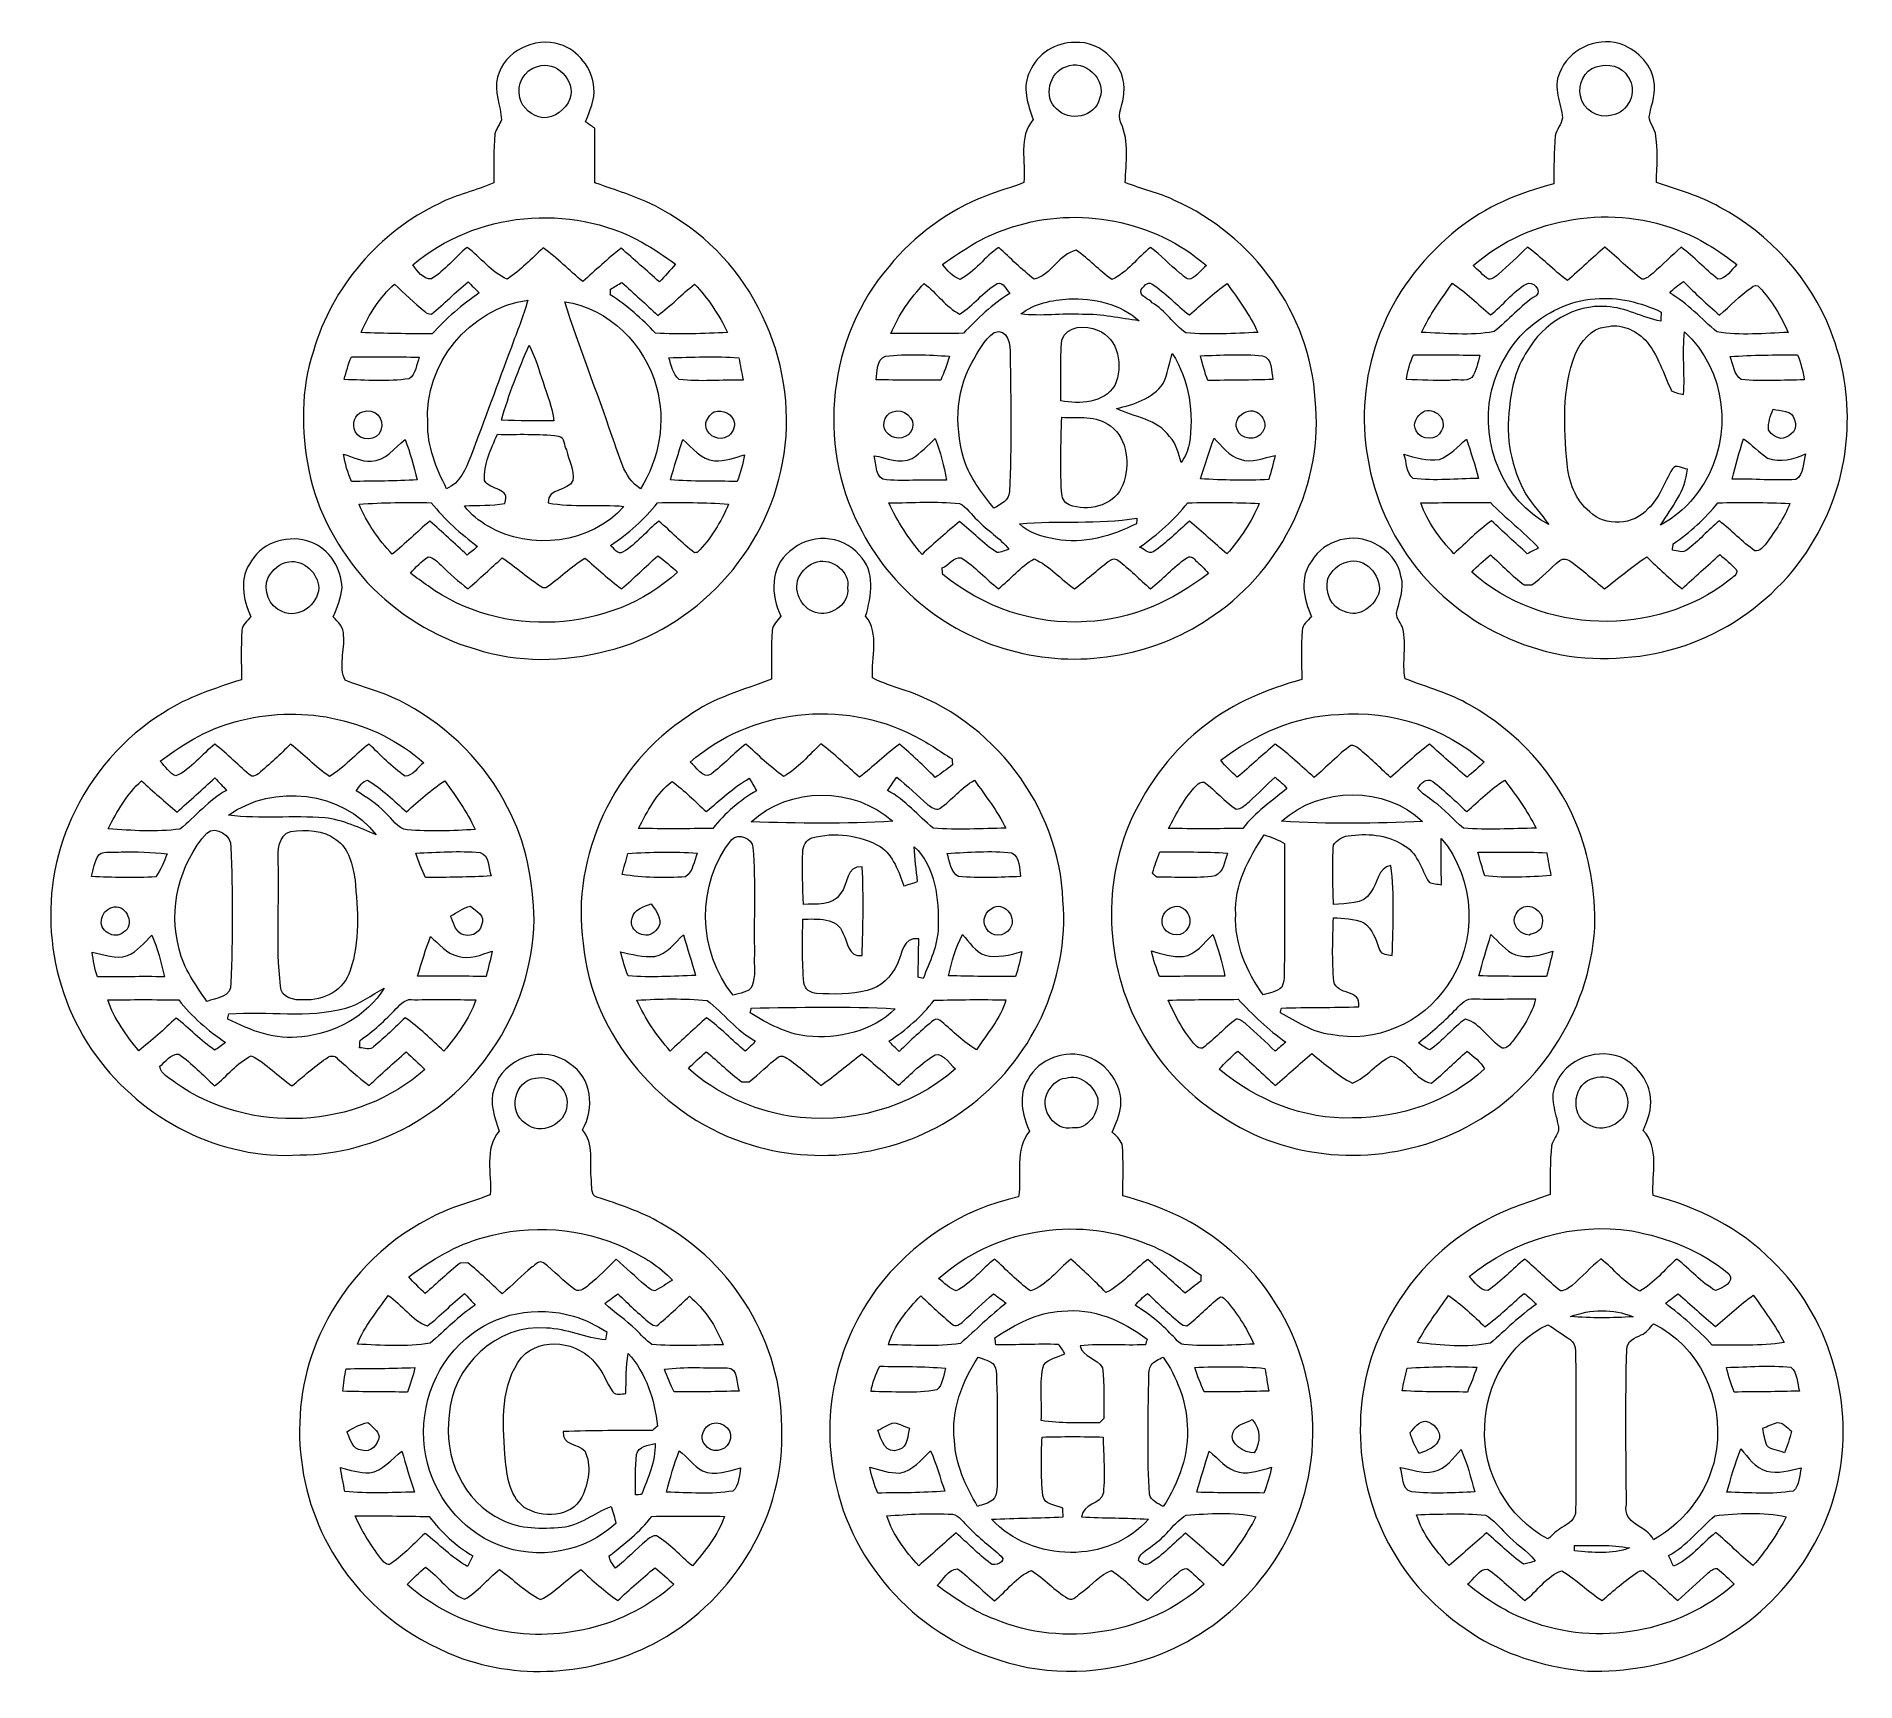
# Model space of a CAD drawing. Header units: centimetres. Extents: x -16.6 to 16.5, y -15 to 14.9.
import ezdxf

# ---------------------------------------------------------------- set-up
doc = ezdxf.new("R2010")
doc.units = ezdxf.units.CM
doc.header["$MEASUREMENT"] = 0
doc.layers.add('Layer 1', color=7, linetype='Continuous')

msp = doc.modelspace()

# ---------------------------------------------------------------- linework, layer by layer
at = {"layer": 'Layer 1', "color": 250, "lineweight": 9}
for points, knots in [([(-8.20351, 14.16301), (-8.07687, 14.63115), (-7.52512, 14.90173), (-7.07074, 14.75674), (-7.07074, 14.75674), (-6.7349, 14.64526), (-6.47772, 14.32247), (-6.45197, 13.96828), (-6.45197, 13.96828), (-6.42904, 13.74885), (-6.52852, 13.54812), (-6.60296, 13.34951), (-6.60296, 13.34951), (-6.54793, 13.31035), (-6.49254, 13.27119), (-6.43715, 13.23238), (-6.43715, 13.23238), (-6.43398, 12.90218), (-6.43151, 12.57198), (-6.43257, 12.24178), (-6.43257, 12.24178), (-5.93762, 12.06575), (-5.42362, 11.91829), (-4.98688, 11.61525), (-4.98688, 11.61525), (-3.5024, 10.71672), (-2.69489, 8.85547), (-3.02438, 7.15614), (-3.02438, 7.15614), (-3.31613, 5.53195), (-4.60694, 4.13213), (-6.21349, 3.73631), (-6.21349, 3.73631), (-6.99419, 3.53523), (-7.83627, 3.51724), (-8.60674, 3.77335), (-8.60674, 3.77335), (-9.35674, 3.98184), (-10.02914, 4.42105), (-10.56818, 4.97703), (-10.56818, 4.97703), (-11.0783, 5.55806), (-11.48293, 6.25232), (-11.6304, 7.0182), (-11.6304, 7.0182), (-11.76798, 7.73223), (-11.78209, 8.48893), (-11.54679, 9.18391), (-11.54679, 9.18391), (-11.21165, 10.34842), (-10.35299, 11.34961), (-9.25902, 11.86784), (-9.25902, 11.86784), (-8.94117, 12.02447), (-8.59368, 12.10349), (-8.26807, 12.23967), (-8.26807, 12.23967), (-8.26878, 12.53671), (-8.27724, 12.8341), (-8.25149, 13.13008), (-8.25149, 13.13008), (-8.23103, 13.22533), (-8.15906, 13.29765), (-8.12767, 13.38831), (-8.12767, 13.38831), (-8.14636, 13.6469), (-8.27125, 13.9009), (-8.20351, 14.16301), (-8.20351, 14.16301), (-8.20351, 14.16301), (-8.20351, 14.16301), (-8.20351, 14.16301)], [0, 0, 0, 0, 0.05263158, 0.05263158, 0.05263158, 0.05263158, 0.10526316, 0.10526316, 0.10526316, 0.10526316, 0.15789474, 0.15789474, 0.15789474, 0.15789474, 0.21052632, 0.21052632, 0.21052632, 0.21052632, 0.26315789, 0.26315789, 0.26315789, 0.26315789, 0.31578947, 0.31578947, 0.31578947, 0.31578947, 0.36842105, 0.36842105, 0.36842105, 0.36842105, 0.42105263, 0.42105263, 0.42105263, 0.42105263, 0.47368421, 0.47368421, 0.47368421, 0.47368421, 0.52631579, 0.52631579, 0.52631579, 0.52631579, 0.57894737, 0.57894737, 0.57894737, 0.57894737, 0.63157895, 0.63157895, 0.63157895, 0.63157895, 0.68421053, 0.68421053, 0.68421053, 0.68421053, 0.73684211, 0.73684211, 0.73684211, 0.73684211, 0.78947368, 0.78947368, 0.78947368, 0.78947368, 0.84210526, 0.84210526, 0.84210526, 0.84210526, 0.89473684, 0.89473684, 0.89473684, 0.89473684, 1, 1, 1, 1]), ([(11.09096, 14.23533), (11.25007, 14.65796), (11.74078, 14.8922), (12.17364, 14.77402), (12.17364, 14.77402), (12.47279, 14.67136), (12.75078, 14.42124), (12.80617, 14.09916), (12.80617, 14.09916), (12.84744, 13.89031), (12.77018, 13.68747), (12.72856, 13.48603), (12.72856, 13.48603), (12.69187, 13.36044), (12.80582, 13.26025), (12.83086, 13.14313), (12.83086, 13.14313), (12.88484, 12.84786), (12.85732, 12.54588), (12.85062, 12.24708), (12.85062, 12.24708), (13.23867, 12.11514), (13.63872, 12.00331), (13.99856, 11.80152), (13.99856, 11.80152), (14.90308, 11.31292), (15.64603, 10.5107), (16.01715, 9.54656), (16.01715, 9.54656), (16.46906, 8.41767), (16.41226, 7.09687), (15.8577, 6.01349), (15.8577, 6.01349), (15.19412, 4.65706), (13.7749, 3.70209), (12.26501, 3.61672), (12.26501, 3.61672), (10.7403, 3.46573), (9.17644, 4.22032), (8.31848, 5.48291), (8.31848, 5.48291), (7.4824, 6.67636), (7.2979, 8.30655), (7.88774, 9.64534), (7.88774, 9.64534), (8.17102, 10.33819), (8.66032, 10.93051), (9.23782, 11.40006), (9.23782, 11.40006), (9.74864, 11.80716), (10.3586, 12.06363), (10.9876, 12.22238), (10.9876, 12.22238), (10.99077, 12.51342), (10.98513, 12.80517), (11.01194, 13.09515), (11.01194, 13.09515), (11.03628, 13.21016), (11.12307, 13.30364), (11.14423, 13.419), (11.14423, 13.419), (11.11989, 13.68958), (10.96608, 13.97075), (11.09096, 14.23533), (11.09096, 14.23533), (11.09096, 14.23533), (11.09096, 14.23533), (11.09096, 14.23533)], [0, 0, 0, 0, 0.05555556, 0.05555556, 0.05555556, 0.05555556, 0.11111111, 0.11111111, 0.11111111, 0.11111111, 0.16666667, 0.16666667, 0.16666667, 0.16666667, 0.22222222, 0.22222222, 0.22222222, 0.22222222, 0.27777778, 0.27777778, 0.27777778, 0.27777778, 0.33333333, 0.33333333, 0.33333333, 0.33333333, 0.38888889, 0.38888889, 0.38888889, 0.38888889, 0.44444444, 0.44444444, 0.44444444, 0.44444444, 0.5, 0.5, 0.5, 0.5, 0.55555556, 0.55555556, 0.55555556, 0.55555556, 0.61111111, 0.61111111, 0.61111111, 0.61111111, 0.66666667, 0.66666667, 0.66666667, 0.66666667, 0.72222222, 0.72222222, 0.72222222, 0.72222222, 0.77777778, 0.77777778, 0.77777778, 0.77777778, 0.83333333, 0.83333333, 0.83333333, 0.83333333, 0.88888889, 0.88888889, 0.88888889, 0.88888889, 1, 1, 1, 1]), ([(1.46895, 14.26496), (1.60089, 14.5874), (1.9385, 14.79413), (2.28351, 14.78954), (2.28351, 14.78954), (2.77352, 14.83576), (3.23531, 14.34928), (3.1771, 13.86209), (3.1771, 13.86209), (3.1778, 13.68535), (3.04128, 13.5012), (3.12242, 13.32869), (3.12242, 13.32869), (3.28117, 12.98967), (3.21132, 12.60656), (3.20179, 12.24602), (3.20179, 12.24602), (3.49601, 12.12572), (3.8121, 12.06398), (4.09785, 11.92181), (4.09785, 11.92181), (5.51707, 11.29458), (6.56553, 9.86089), (6.65161, 8.3009), (6.65161, 8.3009), (6.81388, 6.79137), (6.05929, 5.24691), (4.81893, 4.3893), (4.81893, 4.3893), (3.79375, 3.66188), (2.44403, 3.40964), (1.22589, 3.71867), (1.22589, 3.71867), (-0.00072, 4.01359), (-1.0834, 4.87226), (-1.63408, 6.00891), (-1.63408, 6.00891), (-2.40773, 7.5008), (-2.1943, 9.44849), (-1.09045, 10.72237), (-1.09045, 10.72237), (-0.62443, 11.28646), (-0.01836, 11.7359), (0.66462, 12.00119), (0.66462, 12.00119), (0.89251, 12.09432), (1.13275, 12.15218), (1.361, 12.24496), (1.361, 12.24496), (1.39875, 12.62525), (1.25093, 13.07504), (1.53104, 13.39043), (1.53104, 13.39043), (1.43014, 13.66418), (1.32113, 13.98909), (1.46895, 14.26496), (1.46895, 14.26496), (1.46895, 14.26496), (1.46895, 14.26496), (1.46895, 14.26496)], [0, 0, 0, 0, 0.0625, 0.0625, 0.0625, 0.0625, 0.125, 0.125, 0.125, 0.125, 0.1875, 0.1875, 0.1875, 0.1875, 0.25, 0.25, 0.25, 0.25, 0.3125, 0.3125, 0.3125, 0.3125, 0.375, 0.375, 0.375, 0.375, 0.4375, 0.4375, 0.4375, 0.4375, 0.5, 0.5, 0.5, 0.5, 0.5625, 0.5625, 0.5625, 0.5625, 0.625, 0.625, 0.625, 0.625, 0.6875, 0.6875, 0.6875, 0.6875, 0.75, 0.75, 0.75, 0.75, 0.8125, 0.8125, 0.8125, 0.8125, 0.875, 0.875, 0.875, 0.875, 1, 1, 1, 1]), ([(-7.47467, 14.3521), (-7.71597, 14.30165), (-7.86767, 14.01731), (-7.79394, 13.78448), (-7.79394, 13.78448), (-7.75866, 13.59222), (-7.56393, 13.4564), (-7.37942, 13.42394), (-7.37942, 13.42394), (-7.16811, 13.42041), (-6.95856, 13.56929), (-6.88906, 13.76966), (-6.88906, 13.76966), (-6.773, 14.09845), (-7.14306, 14.48016), (-7.47467, 14.3521), (-7.47467, 14.3521), (-7.47467, 14.3521), (-7.47467, 14.3521), (-7.47467, 14.3521)], [0, 0, 0, 0, 0.16666667, 0.16666667, 0.16666667, 0.16666667, 0.33333333, 0.33333333, 0.33333333, 0.33333333, 0.5, 0.5, 0.5, 0.5, 0.66666667, 0.66666667, 0.66666667, 0.66666667, 1, 1, 1, 1]), ([(2.123, 14.35069), (1.82208, 14.2505), (1.70602, 13.79471), (1.95331, 13.58269), (1.95331, 13.58269), (2.17839, 13.33892), (2.66204, 13.43311), (2.73472, 13.77601), (2.73472, 13.77601), (2.87618, 14.11574), (2.46167, 14.50238), (2.123, 14.35069), (2.123, 14.35069), (2.123, 14.35069), (2.123, 14.35069), (2.123, 14.35069)], [0, 0, 0, 0, 0.2, 0.2, 0.2, 0.2, 0.4, 0.4, 0.4, 0.4, 0.6, 0.6, 0.6, 0.6, 1, 1, 1, 1]), ([(11.75383, 14.34963), (11.54322, 14.27802), (11.41834, 14.03636), (11.47126, 13.82046), (11.47126, 13.82046), (11.50795, 13.56646), (11.79405, 13.39748), (12.03852, 13.46839), (12.03852, 13.46839), (12.33697, 13.51178), (12.52536, 13.90795), (12.33874, 14.16054), (12.33874, 14.16054), (12.22408, 14.37009), (11.96797, 14.41666), (11.75383, 14.34963), (11.75383, 14.34963), (11.75383, 14.34963), (11.75383, 14.34963), (11.75383, 14.34963)], [0, 0, 0, 0, 0.16666667, 0.16666667, 0.16666667, 0.16666667, 0.33333333, 0.33333333, 0.33333333, 0.33333333, 0.5, 0.5, 0.5, 0.5, 0.66666667, 0.66666667, 0.66666667, 0.66666667, 1, 1, 1, 1]), ([(-9.74303, 10.74953), (-9.65837, 10.64158), (-9.55677, 10.48354), (-9.4026, 10.49694), (-9.4026, 10.49694), (-9.15848, 10.64899), (-8.97363, 10.88288), (-8.75526, 11.0688), (-8.75526, 11.0688), (-8.50408, 10.88782), (-8.31464, 10.61089), (-8.02748, 10.49271), (-8.02748, 10.49271), (-7.78335, 10.65005), (-7.58545, 10.86524), (-7.37166, 11.05962), (-7.37166, 11.05962), (-7.11802, 10.87265), (-6.894, 10.6504), (-6.65376, 10.44685), (-6.65376, 10.44685), (-6.42057, 10.64899), (-6.20115, 10.8663), (-5.95491, 11.05328), (-5.95491, 11.05328), (-5.72419, 10.84902), (-5.491, 10.64758), (-5.2624, 10.44085), (-5.2624, 10.44085), (-5.15975, 10.54422), (-5.06273, 10.65322), (-4.96607, 10.76223), (-4.96607, 10.76223), (-5.16504, 10.90546), (-5.36859, 11.04304), (-5.58237, 11.16334), (-5.58237, 11.16334), (-6.88377, 11.88654), (-8.6078, 11.71121), (-9.74303, 10.74953), (-9.74303, 10.74953), (-9.74303, 10.74953), (-9.74303, 10.74953), (-9.74303, 10.74953)], [0, 0, 0, 0, 0.08333333, 0.08333333, 0.08333333, 0.08333333, 0.16666667, 0.16666667, 0.16666667, 0.16666667, 0.25, 0.25, 0.25, 0.25, 0.33333333, 0.33333333, 0.33333333, 0.33333333, 0.41666667, 0.41666667, 0.41666667, 0.41666667, 0.5, 0.5, 0.5, 0.5, 0.58333333, 0.58333333, 0.58333333, 0.58333333, 0.66666667, 0.66666667, 0.66666667, 0.66666667, 0.75, 0.75, 0.75, 0.75, 0.83333333, 0.83333333, 0.83333333, 0.83333333, 1, 1, 1, 1]), ([(1.15462, 11.43921), (0.68543, 11.30869), (0.27444, 11.03634), (-0.1189, 10.758), (-0.1189, 10.758), (-0.03, 10.65146), (0.06383, 10.53328), (0.20001, 10.48636), (0.20001, 10.48636), (0.46953, 10.62853), (0.65192, 10.89558), (0.90274, 11.06739), (0.90274, 11.06739), (1.11547, 10.87265), (1.31902, 10.66592), (1.54832, 10.48989), (1.54832, 10.48989), (1.85665, 10.56327), (1.99847, 10.95132), (2.30997, 11.01517), (2.30997, 11.01517), (2.54316, 10.86136), (2.7266, 10.6437), (2.95802, 10.48671), (2.95802, 10.48671), (3.23919, 10.60772), (3.42299, 10.885), (3.66287, 11.06844), (3.66287, 11.06844), (3.8502, 10.92486), (4.01142, 10.7513), (4.1931, 10.60101), (4.1931, 10.60101), (4.25519, 10.56468), (4.30775, 10.46907), (4.39207, 10.49589), (4.39207, 10.49589), (4.50531, 10.55057), (4.58115, 10.65816), (4.67499, 10.7386), (4.67499, 10.7386), (3.72778, 11.56657), (2.34631, 11.82445), (1.15462, 11.43921), (1.15462, 11.43921), (1.15462, 11.43921), (1.15462, 11.43921), (1.15462, 11.43921)], [0, 0, 0, 0, 0.07692308, 0.07692308, 0.07692308, 0.07692308, 0.15384615, 0.15384615, 0.15384615, 0.15384615, 0.23076923, 0.23076923, 0.23076923, 0.23076923, 0.30769231, 0.30769231, 0.30769231, 0.30769231, 0.38461538, 0.38461538, 0.38461538, 0.38461538, 0.46153846, 0.46153846, 0.46153846, 0.46153846, 0.53846154, 0.53846154, 0.53846154, 0.53846154, 0.61538462, 0.61538462, 0.61538462, 0.61538462, 0.69230769, 0.69230769, 0.69230769, 0.69230769, 0.76923077, 0.76923077, 0.76923077, 0.76923077, 0.84615385, 0.84615385, 0.84615385, 0.84615385, 1, 1, 1, 1]), ([(9.52322, 10.73754), (9.61353, 10.65146), (9.70208, 10.56327), (9.80297, 10.48883), (9.80297, 10.48883), (9.87353, 10.49236), (9.93173, 10.53787), (9.98324, 10.58232), (9.98324, 10.58232), (10.16316, 10.74107), (10.33602, 10.90722), (10.50958, 11.07303), (10.50958, 11.07303), (10.76358, 10.88571), (10.98019, 10.65322), (11.23454, 10.46625), (11.23454, 10.46625), (11.46455, 10.66416), (11.68151, 10.87724), (11.9147, 11.07197), (11.9147, 11.07197), (12.14542, 10.88429), (12.35038, 10.66628), (12.59027, 10.48954), (12.59027, 10.48954), (12.66964, 10.49447), (12.73103, 10.55057), (12.78853, 10.5996), (12.78853, 10.5996), (12.95927, 10.75624), (13.1279, 10.91499), (13.29865, 11.07162), (13.29865, 11.07162), (13.53642, 10.89594), (13.73292, 10.67227), (13.9661, 10.49059), (13.9661, 10.49059), (14.11991, 10.49447), (14.20564, 10.66099), (14.31218, 10.75482), (14.31218, 10.75482), (14.0102, 10.98907), (13.68882, 11.20709), (13.3304, 11.34502), (13.3304, 11.34502), (12.08403, 11.86854), (10.53922, 11.63748), (9.52322, 10.73754), (9.52322, 10.73754), (9.52322, 10.73754), (9.52322, 10.73754), (9.52322, 10.73754)], [0, 0, 0, 0, 0.07142857, 0.07142857, 0.07142857, 0.07142857, 0.14285714, 0.14285714, 0.14285714, 0.14285714, 0.21428571, 0.21428571, 0.21428571, 0.21428571, 0.28571429, 0.28571429, 0.28571429, 0.28571429, 0.35714286, 0.35714286, 0.35714286, 0.35714286, 0.42857143, 0.42857143, 0.42857143, 0.42857143, 0.5, 0.5, 0.5, 0.5, 0.57142857, 0.57142857, 0.57142857, 0.57142857, 0.64285714, 0.64285714, 0.64285714, 0.64285714, 0.71428571, 0.71428571, 0.71428571, 0.71428571, 0.78571429, 0.78571429, 0.78571429, 0.78571429, 0.85714286, 0.85714286, 0.85714286, 0.85714286, 1, 1, 1, 1]), ([(-9.4026, 9.85489), (-9.44776, 9.85454), (-9.4908, 9.87182), (-9.52431, 9.9011), (-9.52431, 9.9011), (-9.71587, 10.05915), (-9.89438, 10.23236), (-10.0757, 10.40169), (-10.0757, 10.40169), (-10.3357, 10.15687), (-10.54702, 9.85348), (-10.67825, 9.52116), (-10.67825, 9.52116), (-10.24927, 9.49964), (-9.81959, 9.49999), (-9.3899, 9.49576), (-9.3899, 9.49576), (-9.13414, 9.77657), (-8.84874, 10.0274), (-8.53336, 10.23977), (-8.53336, 10.23977), (-8.60109, 10.30715), (-8.66847, 10.37453), (-8.73621, 10.44156), (-8.73621, 10.44156), (-8.96798, 10.2567), (-9.17189, 10.03974), (-9.4026, 9.85489), (-9.4026, 9.85489), (-9.4026, 9.85489), (-9.4026, 9.85489), (-9.4026, 9.85489)], [0, 0, 0, 0, 0.11111111, 0.11111111, 0.11111111, 0.11111111, 0.22222222, 0.22222222, 0.22222222, 0.22222222, 0.33333333, 0.33333333, 0.33333333, 0.33333333, 0.44444444, 0.44444444, 0.44444444, 0.44444444, 0.55555556, 0.55555556, 0.55555556, 0.55555556, 0.66666667, 0.66666667, 0.66666667, 0.66666667, 0.77777778, 0.77777778, 0.77777778, 0.77777778, 1, 1, 1, 1]), ([(-6.14682, 10.30997), (-6.14823, 10.28422), (-6.1514, 10.23236), (-6.15282, 10.20661), (-6.15282, 10.20661), (-5.8459, 10.0154), (-5.58237, 9.76916), (-5.33084, 9.51199), (-5.33084, 9.51199), (-4.89657, 9.47883), (-4.45948, 9.5007), (-4.02486, 9.52222), (-4.02486, 9.52222), (-4.1762, 9.84395), (-4.37658, 10.14381), (-4.62388, 10.40028), (-4.62388, 10.40028), (-4.85107, 10.21613), (-5.05532, 10.00482), (-5.29168, 9.83231), (-5.29168, 9.83231), (-5.50512, 10.03586), (-5.72525, 10.23271), (-5.94327, 10.43097), (-5.94327, 10.43097), (-6.01135, 10.39111), (-6.07908, 10.35019), (-6.14682, 10.30997), (-6.14682, 10.30997), (-6.14682, 10.30997), (-6.14682, 10.30997), (-6.14682, 10.30997)], [0, 0, 0, 0, 0.11111111, 0.11111111, 0.11111111, 0.11111111, 0.22222222, 0.22222222, 0.22222222, 0.22222222, 0.33333333, 0.33333333, 0.33333333, 0.33333333, 0.44444444, 0.44444444, 0.44444444, 0.44444444, 0.55555556, 0.55555556, 0.55555556, 0.55555556, 0.66666667, 0.66666667, 0.66666667, 0.66666667, 0.77777778, 0.77777778, 0.77777778, 0.77777778, 1, 1, 1, 1]), ([(0.19295, 9.85736), (-0.05893, 9.98824), (-0.2265, 10.23942), (-0.45052, 10.41016), (-0.45052, 10.41016), (-0.70205, 10.14805), (-0.91583, 9.84325), (-1.05447, 9.50634), (-1.05447, 9.50634), (-0.61632, 9.49964), (-0.17817, 9.50035), (0.25998, 9.50776), (0.25998, 9.50776), (0.51645, 9.77587), (0.78668, 10.03481), (1.10312, 10.23166), (1.10312, 10.23166), (1.04103, 10.30151), (0.9927, 10.43909), (0.87734, 10.41228), (0.87734, 10.41228), (0.62087, 10.26411), (0.44625, 10.00905), (0.19295, 9.85736), (0.19295, 9.85736), (0.19295, 9.85736), (0.19295, 9.85736), (0.19295, 9.85736)], [0, 0, 0, 0, 0.125, 0.125, 0.125, 0.125, 0.25, 0.25, 0.25, 0.25, 0.375, 0.375, 0.375, 0.375, 0.5, 0.5, 0.5, 0.5, 0.625, 0.625, 0.625, 0.625, 0.75, 0.75, 0.75, 0.75, 1, 1, 1, 1]), ([(3.49178, 10.30115), (3.4505, 10.17592), (3.63253, 10.13323), (3.6911, 10.06303), (3.6911, 10.06303), (3.93345, 9.92615), (4.07351, 9.6658), (4.30458, 9.51799), (4.30458, 9.51799), (4.73743, 9.47389), (5.17523, 9.50246), (5.6095, 9.52257), (5.6095, 9.52257), (5.46698, 9.84325), (5.25143, 10.12512), (5.05317, 10.41228), (5.05317, 10.41228), (4.80905, 10.24012), (4.5935, 10.03234), (4.36561, 9.84007), (4.36561, 9.84007), (4.13242, 10.02316), (3.92887, 10.24259), (3.68122, 10.40663), (3.68122, 10.40663), (3.60114, 10.44756), (3.53199, 10.35971), (3.49178, 10.30115), (3.49178, 10.30115), (3.49178, 10.30115), (3.49178, 10.30115), (3.49178, 10.30115)], [0, 0, 0, 0, 0.11111111, 0.11111111, 0.11111111, 0.11111111, 0.22222222, 0.22222222, 0.22222222, 0.22222222, 0.33333333, 0.33333333, 0.33333333, 0.33333333, 0.44444444, 0.44444444, 0.44444444, 0.44444444, 0.55555556, 0.55555556, 0.55555556, 0.55555556, 0.66666667, 0.66666667, 0.66666667, 0.66666667, 0.77777778, 0.77777778, 0.77777778, 0.77777778, 1, 1, 1, 1]), ([(10.48136, 10.40169), (10.23512, 10.25635), (10.06262, 10.0154), (9.83895, 9.84007), (9.83895, 9.84007), (9.61071, 10.03622), (9.39375, 10.24788), (9.14328, 10.41651), (9.14328, 10.41651), (8.94396, 10.12759), (8.7277, 9.84431), (8.58483, 9.52222), (8.58483, 9.52222), (9.02122, 9.51093), (9.47171, 9.45413), (9.9021, 9.5388), (9.9021, 9.5388), (10.16598, 9.742), (10.37976, 10.00799), (10.66304, 10.19073), (10.66304, 10.19073), (10.79251, 10.28351), (10.59355, 10.47613), (10.48136, 10.40169), (10.48136, 10.40169), (10.48136, 10.40169), (10.48136, 10.40169), (10.48136, 10.40169)], [0, 0, 0, 0, 0.125, 0.125, 0.125, 0.125, 0.25, 0.25, 0.25, 0.25, 0.375, 0.375, 0.375, 0.375, 0.5, 0.5, 0.5, 0.5, 0.625, 0.625, 0.625, 0.625, 0.75, 0.75, 0.75, 0.75, 1, 1, 1, 1]), ([(13.09157, 10.24118), (13.41436, 10.05033), (13.6673, 9.77199), (13.94987, 9.53139), (13.94987, 9.53139), (14.37321, 9.46225), (14.81453, 9.5074), (15.24422, 9.52187), (15.24422, 9.52187), (15.11757, 9.82032), (14.94294, 10.09972), (14.72457, 10.33925), (14.72457, 10.33925), (14.69177, 10.39358), (14.60569, 10.38829), (14.57182, 10.33502), (14.57182, 10.33502), (14.36192, 10.19179), (14.19117, 10.00164), (13.99715, 9.83937), (13.99715, 9.83937), (13.76925, 10.03339), (13.55159, 10.23801), (13.33992, 10.44861), (13.33992, 10.44861), (13.25032, 10.38758), (13.16706, 10.31879), (13.09157, 10.24118), (13.09157, 10.24118), (13.09157, 10.24118), (13.09157, 10.24118), (13.09157, 10.24118)], [0, 0, 0, 0, 0.11111111, 0.11111111, 0.11111111, 0.11111111, 0.22222222, 0.22222222, 0.22222222, 0.22222222, 0.33333333, 0.33333333, 0.33333333, 0.33333333, 0.44444444, 0.44444444, 0.44444444, 0.44444444, 0.55555556, 0.55555556, 0.55555556, 0.55555556, 0.66666667, 0.66666667, 0.66666667, 0.66666667, 0.77777778, 0.77777778, 0.77777778, 0.77777778, 1, 1, 1, 1]), ([(-9.46928, 7.87792), (-9.48163, 7.45353), (-9.313, 7.05489), (-9.12744, 6.68342), (-9.12744, 6.68342), (-8.88402, 6.78325), (-8.77642, 7.04784), (-8.68505, 7.27644), (-8.68505, 7.27644), (-8.44164, 7.93719), (-8.19363, 8.59653), (-7.95092, 9.25764), (-7.95092, 9.25764), (-7.84721, 9.54056), (-7.72585, 9.8182), (-7.65247, 10.11136), (-7.65247, 10.11136), (-8.70763, 9.9646), (-9.54477, 8.94049), (-9.46928, 7.87792), (-9.46928, 7.87792), (-9.46928, 7.87792), (-9.46928, 7.87792), (-9.46928, 7.87792)], [0, 0, 0, 0, 0.14285714, 0.14285714, 0.14285714, 0.14285714, 0.28571429, 0.28571429, 0.28571429, 0.28571429, 0.42857143, 0.42857143, 0.42857143, 0.42857143, 0.57142857, 0.57142857, 0.57142857, 0.57142857, 0.71428571, 0.71428571, 0.71428571, 0.71428571, 1, 1, 1, 1]), ([(-6.97902, 10.08031), (-6.7222, 9.25376), (-6.39412, 8.45013), (-6.11895, 7.62957), (-6.11895, 7.62957), (-5.98772, 7.29654), (-5.92527, 6.89367), (-5.6046, 6.67989), (-5.6046, 6.67989), (-5.26382, 7.22352), (-5.13646, 7.90861), (-5.31638, 8.53021), (-5.31638, 8.53021), (-5.51535, 9.30173), (-6.18104, 9.96249), (-6.97902, 10.08031), (-6.97902, 10.08031), (-6.97902, 10.08031), (-6.97902, 10.08031), (-6.97902, 10.08031)], [0, 0, 0, 0, 0.16666667, 0.16666667, 0.16666667, 0.16666667, 0.33333333, 0.33333333, 0.33333333, 0.33333333, 0.5, 0.5, 0.5, 0.5, 0.66666667, 0.66666667, 0.66666667, 0.66666667, 1, 1, 1, 1]), ([(1.30526, 9.85947), (1.67532, 9.80726), (2.05103, 9.87711), (2.42357, 9.84924), (2.42357, 9.84924), (2.77176, 9.85842), (3.11078, 9.77728), (3.45403, 9.736), (3.45403, 9.736), (3.10937, 10.04151), (2.62818, 10.15581), (2.17697, 10.13041), (2.17697, 10.13041), (1.87112, 10.11594), (1.5522, 10.04997), (1.30526, 9.85947), (1.30526, 9.85947), (1.30526, 9.85947), (1.30526, 9.85947), (1.30526, 9.85947)], [0, 0, 0, 0, 0.16666667, 0.16666667, 0.16666667, 0.16666667, 0.33333333, 0.33333333, 0.33333333, 0.33333333, 0.5, 0.5, 0.5, 0.5, 0.66666667, 0.66666667, 0.66666667, 0.66666667, 1, 1, 1, 1]), ([(10.499, 9.57443), (10.16175, 9.26681), (9.9469, 8.84242), (9.84001, 8.4025), (9.84001, 8.4025), (9.65516, 7.50292), (10.06403, 6.46716), (10.89517, 6.03219), (10.89517, 6.03219), (10.76217, 6.22092), (10.60272, 6.39026), (10.47995, 6.5857), (10.47995, 6.5857), (10.20937, 7.05842), (10.10565, 7.6211), (10.18221, 8.15944), (10.18221, 8.15944), (10.20972, 8.51892), (10.30145, 8.88052), (10.50394, 9.18249), (10.50394, 9.18249), (10.78898, 9.6852), (11.35907, 10.04116), (11.9468, 9.99212), (11.9468, 9.99212), (12.29076, 9.97589), (12.59556, 9.79492), (12.92788, 9.72471), (12.92788, 9.72471), (12.9307, 9.78116), (12.93387, 9.83725), (12.93775, 9.89369), (12.93775, 9.89369), (12.56346, 10.06444), (12.15212, 10.18121), (11.7369, 10.13041), (11.7369, 10.13041), (11.27053, 10.11347), (10.8412, 9.87782), (10.499, 9.57443), (10.499, 9.57443), (10.499, 9.57443), (10.499, 9.57443), (10.499, 9.57443)], [0, 0, 0, 0, 0.08333333, 0.08333333, 0.08333333, 0.08333333, 0.16666667, 0.16666667, 0.16666667, 0.16666667, 0.25, 0.25, 0.25, 0.25, 0.33333333, 0.33333333, 0.33333333, 0.33333333, 0.41666667, 0.41666667, 0.41666667, 0.41666667, 0.5, 0.5, 0.5, 0.5, 0.58333333, 0.58333333, 0.58333333, 0.58333333, 0.66666667, 0.66666667, 0.66666667, 0.66666667, 0.75, 0.75, 0.75, 0.75, 0.83333333, 0.83333333, 0.83333333, 0.83333333, 1, 1, 1, 1]), ([(0.81702, 9.52116), (0.63357, 9.38252), (0.52809, 9.16591), (0.41379, 8.97153), (0.41379, 8.97153), (0.10123, 8.41414), (0.10123, 7.72834), (0.29984, 7.13286), (0.29984, 7.13286), (0.41908, 6.83546), (0.61452, 6.57688), (0.81455, 6.32923), (0.81455, 6.32923), (0.93484, 6.39696), (1.09183, 6.47034), (1.09712, 6.6305), (1.09712, 6.6305), (1.14051, 7.45671), (1.11899, 8.28609), (1.11159, 9.11335), (1.11159, 9.11335), (1.12182, 9.2788), (1.07066, 9.61888), (0.81702, 9.52116), (0.81702, 9.52116), (0.81702, 9.52116), (0.81702, 9.52116), (0.81702, 9.52116)], [0, 0, 0, 0, 0.125, 0.125, 0.125, 0.125, 0.25, 0.25, 0.25, 0.25, 0.375, 0.375, 0.375, 0.375, 0.5, 0.5, 0.5, 0.5, 0.625, 0.625, 0.625, 0.625, 0.75, 0.75, 0.75, 0.75, 1, 1, 1, 1]), ([(2.05103, 9.38464), (2.0154, 9.01775), (2.03445, 8.64733), (2.03057, 8.27868), (2.03057, 8.27868), (2.36818, 8.21412), (2.81515, 8.2374), (3.01023, 8.56125), (3.01023, 8.56125), (3.16687, 8.90415), (3.08785, 9.41215), (2.69909, 9.56632), (2.69909, 9.56632), (2.48601, 9.66051), (2.13005, 9.64781), (2.05103, 9.38464), (2.05103, 9.38464), (2.05103, 9.38464), (2.05103, 9.38464), (2.05103, 9.38464)], [0, 0, 0, 0, 0.16666667, 0.16666667, 0.16666667, 0.16666667, 0.33333333, 0.33333333, 0.33333333, 0.33333333, 0.5, 0.5, 0.5, 0.5, 0.66666667, 0.66666667, 0.66666667, 0.66666667, 1, 1, 1, 1]), ([(11.93551, 9.62276), (11.66035, 9.60018), (11.47725, 9.35606), (11.37424, 9.12217), (11.37424, 9.12217), (11.12836, 8.49458), (11.1721, 7.80066), (11.22678, 7.14273), (11.22678, 7.14273), (11.25959, 6.81712), (11.3746, 6.47563), (11.63847, 6.26432), (11.63847, 6.26432), (11.92281, 5.98315), (12.43928, 6.01914), (12.69681, 6.31864), (12.69681, 6.31864), (12.91165, 6.51655), (12.99596, 6.79948), (13.14201, 7.04219), (13.14201, 7.04219), (13.20093, 7.14309), (13.32616, 7.04819), (13.41259, 7.03972), (13.41259, 7.03972), (13.38543, 6.64743), (13.1279, 6.34158), (12.92682, 6.02372), (12.92682, 6.02372), (13.25384, 6.19623), (13.52195, 6.46893), (13.71492, 6.78255), (13.71492, 6.78255), (14.24762, 7.63027), (14.11568, 8.85547), (13.36215, 9.53104), (13.36215, 9.53104), (13.31805, 9.15498), (13.37097, 8.77504), (13.34451, 8.39721), (13.34451, 8.39721), (13.2669, 8.40885), (13.19422, 8.43002), (13.12614, 8.46071), (13.12614, 8.46071), (12.97656, 8.77433), (12.88237, 9.12323), (12.64495, 9.38781), (12.64495, 9.38781), (12.46186, 9.56984), (12.19692, 9.69191), (11.93551, 9.62276), (11.93551, 9.62276), (11.93551, 9.62276), (11.93551, 9.62276), (11.93551, 9.62276)], [0, 0, 0, 0, 0.06666667, 0.06666667, 0.06666667, 0.06666667, 0.13333333, 0.13333333, 0.13333333, 0.13333333, 0.2, 0.2, 0.2, 0.2, 0.26666667, 0.26666667, 0.26666667, 0.26666667, 0.33333333, 0.33333333, 0.33333333, 0.33333333, 0.4, 0.4, 0.4, 0.4, 0.46666667, 0.46666667, 0.46666667, 0.46666667, 0.53333333, 0.53333333, 0.53333333, 0.53333333, 0.6, 0.6, 0.6, 0.6, 0.66666667, 0.66666667, 0.66666667, 0.66666667, 0.73333333, 0.73333333, 0.73333333, 0.73333333, 0.8, 0.8, 0.8, 0.8, 0.86666667, 0.86666667, 0.86666667, 0.86666667, 1, 1, 1, 1]), ([(-8.12943, 7.92978), (-7.81369, 7.91708), (-7.4976, 7.91391), (-7.18152, 7.91567), (-7.18152, 7.91567), (-7.20586, 8.16014), (-7.30111, 8.38945), (-7.3759, 8.62122), (-7.3759, 8.62122), (-7.4521, 8.847), (-7.51771, 9.07913), (-7.62707, 9.29221), (-7.62707, 9.29221), (-7.81863, 8.84806), (-8.00031, 8.39651), (-8.12943, 7.92978), (-8.12943, 7.92978), (-8.12943, 7.92978), (-8.12943, 7.92978), (-8.12943, 7.92978)], [0, 0, 0, 0, 0.16666667, 0.16666667, 0.16666667, 0.16666667, 0.33333333, 0.33333333, 0.33333333, 0.33333333, 0.5, 0.5, 0.5, 0.5, 0.66666667, 0.66666667, 0.66666667, 0.66666667, 1, 1, 1, 1]), ([(-10.85605, 9.08125), (-10.91214, 8.94719), (-10.95342, 8.80784), (-10.98587, 8.66638), (-10.98587, 8.66638), (-10.59358, 8.65686), (-10.19494, 8.62511), (-9.80689, 8.68014), (-9.80689, 8.68014), (-9.68659, 8.7701), (-9.67213, 8.94155), (-9.62309, 9.0749), (-9.62309, 9.0749), (-10.03408, 9.07984), (-10.44506, 9.07878), (-10.85605, 9.08125), (-10.85605, 9.08125), (-10.85605, 9.08125), (-10.85605, 9.08125), (-10.85605, 9.08125)], [0, 0, 0, 0, 0.16666667, 0.16666667, 0.16666667, 0.16666667, 0.33333333, 0.33333333, 0.33333333, 0.33333333, 0.5, 0.5, 0.5, 0.5, 0.66666667, 0.66666667, 0.66666667, 0.66666667, 1, 1, 1, 1]), ([(-5.09095, 9.06326), (-5.04403, 8.92708), (-5.02075, 8.76551), (-4.90433, 8.66814), (-4.90433, 8.66814), (-4.51981, 8.62369), (-4.12893, 8.6625), (-3.74228, 8.6565), (-3.74228, 8.6565), (-3.76663, 8.79197), (-3.79273, 8.92779), (-3.81743, 9.0629), (-3.81743, 9.0629), (-4.24111, 9.09148), (-4.66692, 9.07525), (-5.09095, 9.06326), (-5.09095, 9.06326), (-5.09095, 9.06326), (-5.09095, 9.06326), (-5.09095, 9.06326)], [0, 0, 0, 0, 0.16666667, 0.16666667, 0.16666667, 0.16666667, 0.33333333, 0.33333333, 0.33333333, 0.33333333, 0.5, 0.5, 0.5, 0.5, 0.66666667, 0.66666667, 0.66666667, 0.66666667, 1, 1, 1, 1]), ([(-1.1529, 9.09007), (-1.32646, 9.03503), (-1.29753, 8.80044), (-1.32188, 8.66462), (-1.32188, 8.66462), (-0.93206, 8.65297), (-0.54153, 8.65403), (-0.15101, 8.65368), (-0.15101, 8.65368), (-0.09139, 8.79691), (-0.03353, 8.94084), (0.00845, 9.09042), (0.00845, 9.09042), (-0.37749, 9.11476), (-0.76872, 9.14016), (-1.1529, 9.09007), (-1.1529, 9.09007), (-1.1529, 9.09007), (-1.1529, 9.09007), (-1.1529, 9.09007)], [0, 0, 0, 0, 0.16666667, 0.16666667, 0.16666667, 0.16666667, 0.33333333, 0.33333333, 0.33333333, 0.33333333, 0.5, 0.5, 0.5, 0.5, 0.66666667, 0.66666667, 0.66666667, 0.66666667, 1, 1, 1, 1]), ([(3.88936, 8.59759), (3.69639, 8.31784), (3.35596, 8.21094), (3.04128, 8.14039), (3.04128, 8.14039), (3.3683, 7.97952), (3.78458, 7.95095), (4.00789, 7.62921), (4.00789, 7.62921), (4.13665, 7.50362), (4.161, 7.32194), (4.2185, 7.15967), (4.2185, 7.15967), (4.28482, 7.26091), (4.34303, 7.36992), (4.36173, 7.49092), (4.36173, 7.49092), (4.45804, 8.05184), (4.36208, 8.65439), (4.05622, 9.1391), (4.05622, 9.1391), (3.99484, 8.9606), (3.97226, 8.76798), (3.88936, 8.59759), (3.88936, 8.59759), (3.88936, 8.59759), (3.88936, 8.59759), (3.88936, 8.59759)], [0, 0, 0, 0, 0.125, 0.125, 0.125, 0.125, 0.25, 0.25, 0.25, 0.25, 0.375, 0.375, 0.375, 0.375, 0.5, 0.5, 0.5, 0.5, 0.625, 0.625, 0.625, 0.625, 0.75, 0.75, 0.75, 0.75, 1, 1, 1, 1]), ([(4.57092, 9.09889), (4.6002, 8.94578), (4.64818, 8.79761), (4.69933, 8.65051), (4.69933, 8.65051), (5.09374, 8.65368), (5.48815, 8.65509), (5.8829, 8.6685), (5.8829, 8.6685), (5.85151, 8.8082), (5.88361, 9.05761), (5.69346, 9.09924), (5.69346, 9.09924), (5.32022, 9.13522), (4.94452, 9.11159), (4.57092, 9.09889), (4.57092, 9.09889), (4.57092, 9.09889), (4.57092, 9.09889), (4.57092, 9.09889)], [0, 0, 0, 0, 0.16666667, 0.16666667, 0.16666667, 0.16666667, 0.33333333, 0.33333333, 0.33333333, 0.33333333, 0.5, 0.5, 0.5, 0.5, 0.66666667, 0.66666667, 0.66666667, 0.66666667, 1, 1, 1, 1]), ([(8.43737, 9.11829), (8.37246, 8.97471), (8.33012, 8.82266), (8.3086, 8.66638), (8.3086, 8.66638), (8.56895, 8.65615), (8.83001, 8.64839), (9.09142, 8.65192), (9.09142, 8.65192), (9.21665, 8.68437), (9.38669, 8.61276), (9.49641, 8.7066), (9.49641, 8.7066), (9.58601, 8.82196), (9.60259, 8.97471), (9.64281, 9.11017), (9.64281, 9.11017), (9.24064, 9.11406), (8.83883, 9.11441), (8.43737, 9.11829), (8.43737, 9.11829), (8.43737, 9.11829), (8.43737, 9.11829), (8.43737, 9.11829)], [0, 0, 0, 0, 0.14285714, 0.14285714, 0.14285714, 0.14285714, 0.28571429, 0.28571429, 0.28571429, 0.28571429, 0.42857143, 0.42857143, 0.42857143, 0.42857143, 0.57142857, 0.57142857, 0.57142857, 0.57142857, 0.71428571, 0.71428571, 0.71428571, 0.71428571, 1, 1, 1, 1]), ([(14.18941, 9.08336), (14.24303, 8.94261), (14.25785, 8.7574), (14.3919, 8.66779), (14.3919, 8.66779), (14.77079, 8.62828), (15.15496, 8.65897), (15.53632, 8.66003), (15.53632, 8.66003), (15.51374, 8.81666), (15.47105, 8.96906), (15.41567, 9.11688), (15.41567, 9.11688), (15.00644, 9.11547), (14.59722, 9.11406), (14.18941, 9.08336), (14.18941, 9.08336), (14.18941, 9.08336), (14.18941, 9.08336), (14.18941, 9.08336)], [0, 0, 0, 0, 0.16666667, 0.16666667, 0.16666667, 0.16666667, 0.33333333, 0.33333333, 0.33333333, 0.33333333, 0.5, 0.5, 0.5, 0.5, 0.66666667, 0.66666667, 0.66666667, 0.66666667, 1, 1, 1, 1]), ([(-10.65179, 8.07936), (-10.80066, 8.04514), (-10.84652, 7.85076), (-10.78585, 7.72446), (-10.78585, 7.72446), (-10.71176, 7.53502), (-10.37733, 7.5509), (-10.32194, 7.74775), (-10.32194, 7.74775), (-10.23481, 7.95377), (-10.44577, 8.16967), (-10.65179, 8.07936), (-10.65179, 8.07936), (-10.65179, 8.07936), (-10.65179, 8.07936), (-10.65179, 8.07936)], [0, 0, 0, 0, 0.2, 0.2, 0.2, 0.2, 0.4, 0.4, 0.4, 0.4, 0.6, 0.6, 0.6, 0.6, 1, 1, 1, 1]), ([(-4.26581, 8.08147), (-4.34624, 8.02856), (-4.41503, 7.94248), (-4.41997, 7.84335), (-4.41997, 7.84335), (-4.41609, 7.68213), (-4.239, 7.55584), (-4.0813, 7.6084), (-4.0813, 7.6084), (-3.96383, 7.63662), (-3.89433, 7.7608), (-3.89786, 7.87581), (-3.89786, 7.87581), (-3.92255, 8.03808), (-4.11235, 8.13404), (-4.26581, 8.08147), (-4.26581, 8.08147), (-4.26581, 8.08147), (-4.26581, 8.08147), (-4.26581, 8.08147)], [0, 0, 0, 0, 0.16666667, 0.16666667, 0.16666667, 0.16666667, 0.33333333, 0.33333333, 0.33333333, 0.33333333, 0.5, 0.5, 0.5, 0.5, 0.66666667, 0.66666667, 0.66666667, 0.66666667, 1, 1, 1, 1]), ([(-1.02096, 8.07936), (-1.191, 8.04091), (-1.2418, 7.77138), (-1.09857, 7.67225), (-1.09857, 7.67225), (-0.97333, 7.54913), (-0.72956, 7.59852), (-0.67171, 7.7668), (-0.67171, 7.7668), (-0.58951, 7.95659), (-0.83575, 8.16544), (-1.02096, 8.07936), (-1.02096, 8.07936), (-1.02096, 8.07936), (-1.02096, 8.07936), (-1.02096, 8.07936)], [0, 0, 0, 0, 0.2, 0.2, 0.2, 0.2, 0.4, 0.4, 0.4, 0.4, 0.6, 0.6, 0.6, 0.6, 1, 1, 1, 1]), ([(2.04645, 7.98058), (2.0348, 7.50468), (2.01082, 7.02702), (2.0528, 6.55183), (2.0528, 6.55183), (2.06902, 6.45482), (2.15722, 6.38532), (2.25, 6.36662), (2.25, 6.36662), (2.59255, 6.27455), (3.02188, 6.39873), (3.1577, 6.75503), (3.1577, 6.75503), (3.2847, 7.10252), (3.25753, 7.59076), (2.93192, 7.82465), (2.93192, 7.82465), (2.67721, 8.0208), (2.34454, 7.97176), (2.04645, 7.98058), (2.04645, 7.98058), (2.04645, 7.98058), (2.04645, 7.98058), (2.04645, 7.98058)], [0, 0, 0, 0, 0.14285714, 0.14285714, 0.14285714, 0.14285714, 0.28571429, 0.28571429, 0.28571429, 0.28571429, 0.42857143, 0.42857143, 0.42857143, 0.42857143, 0.57142857, 0.57142857, 0.57142857, 0.57142857, 0.71428571, 0.71428571, 0.71428571, 0.71428571, 1, 1, 1, 1]), ([(5.4003, 8.07795), (5.27048, 8.04655), (5.17241, 7.89415), (5.23485, 7.7668), (5.23485, 7.7668), (5.28777, 7.56818), (5.5901, 7.54419), (5.69346, 7.71282), (5.69346, 7.71282), (5.82928, 7.88533), (5.61268, 8.18272), (5.4003, 8.07795), (5.4003, 8.07795), (5.4003, 8.07795), (5.4003, 8.07795), (5.4003, 8.07795)], [0, 0, 0, 0, 0.2, 0.2, 0.2, 0.2, 0.4, 0.4, 0.4, 0.4, 0.6, 0.6, 0.6, 0.6, 1, 1, 1, 1]), ([(8.61093, 8.08112), (8.4991, 8.01339), (8.40738, 7.85993), (8.48711, 7.7354), (8.48711, 7.7354), (8.57178, 7.5576), (8.87305, 7.55231), (8.9489, 7.73963), (8.9489, 7.73963), (9.06214, 7.93507), (8.81872, 8.18625), (8.61093, 8.08112), (8.61093, 8.08112), (8.61093, 8.08112), (8.61093, 8.08112), (8.61093, 8.08112)], [0, 0, 0, 0, 0.2, 0.2, 0.2, 0.2, 0.4, 0.4, 0.4, 0.4, 0.6, 0.6, 0.6, 0.6, 1, 1, 1, 1]), ([(14.96834, 8.12592), (14.92213, 8.00563), (14.87768, 7.88251), (14.88403, 7.75092), (14.88403, 7.75092), (14.94365, 7.6652), (15.04278, 7.58476), (15.15355, 7.60029), (15.15355, 7.60029), (15.29572, 7.63309), (15.43542, 7.7735), (15.35746, 7.93542), (15.35746, 7.93542), (15.32782, 8.11287), (15.09182, 8.09382), (14.96834, 8.12592), (14.96834, 8.12592), (14.96834, 8.12592), (14.96834, 8.12592), (14.96834, 8.12592)], [0, 0, 0, 0, 0.16666667, 0.16666667, 0.16666667, 0.16666667, 0.33333333, 0.33333333, 0.33333333, 0.33333333, 0.5, 0.5, 0.5, 0.5, 0.66666667, 0.66666667, 0.66666667, 0.66666667, 1, 1, 1, 1]), ([(-8.20528, 7.67155), (-8.31605, 7.40344), (-8.45892, 7.12862), (-8.43776, 6.83053), (-8.43776, 6.83053), (-8.33475, 6.65096), (-7.95657, 6.7), (-8.07016, 6.41777), (-8.07016, 6.41777), (-8.30935, 6.36556), (-8.55735, 6.38849), (-8.80006, 6.37368), (-8.80006, 6.37368), (-8.69881, 6.21034), (-8.53795, 6.09957), (-8.37496, 6.00502), (-8.37496, 6.00502), (-7.60097, 5.54571), (-6.50665, 5.68117), (-5.90481, 6.36309), (-5.90481, 6.36309), (-6.36342, 6.40578), (-6.8298, 6.34299), (-7.28488, 6.42448), (-7.28488, 6.42448), (-7.281, 6.71552), (-6.92187, 6.6245), (-6.83191, 6.83088), (-6.83191, 6.83088), (-6.81216, 7.02208), (-6.90635, 7.20623), (-6.94974, 7.38862), (-6.94974, 7.38862), (-7.00019, 7.45388), (-6.97796, 7.63027), (-7.09614, 7.63909), (-7.09614, 7.63909), (-7.46338, 7.68848), (-7.83592, 7.6652), (-8.20528, 7.67155), (-8.20528, 7.67155), (-8.20528, 7.67155), (-8.20528, 7.67155), (-8.20528, 7.67155)], [0, 0, 0, 0, 0.08333333, 0.08333333, 0.08333333, 0.08333333, 0.16666667, 0.16666667, 0.16666667, 0.16666667, 0.25, 0.25, 0.25, 0.25, 0.33333333, 0.33333333, 0.33333333, 0.33333333, 0.41666667, 0.41666667, 0.41666667, 0.41666667, 0.5, 0.5, 0.5, 0.5, 0.58333333, 0.58333333, 0.58333333, 0.58333333, 0.66666667, 0.66666667, 0.66666667, 0.66666667, 0.75, 0.75, 0.75, 0.75, 0.83333333, 0.83333333, 0.83333333, 0.83333333, 1, 1, 1, 1]), ([(4.81399, 7.60487), (4.71697, 7.36322), (4.65594, 7.10957), (4.56775, 6.86474), (4.56775, 6.86474), (4.97944, 6.83335), (5.39572, 6.83405), (5.80882, 6.84816), (5.80882, 6.84816), (5.85045, 6.9928), (5.88855, 7.13815), (5.92418, 7.2842), (5.92418, 7.2842), (5.71428, 7.24892), (5.49943, 7.1385), (5.28742, 7.21752), (5.28742, 7.21752), (5.08175, 7.27855), (4.9551, 7.45776), (4.81399, 7.60487), (4.81399, 7.60487), (4.81399, 7.60487), (4.81399, 7.60487), (4.81399, 7.60487)], [0, 0, 0, 0, 0.14285714, 0.14285714, 0.14285714, 0.14285714, 0.28571429, 0.28571429, 0.28571429, 0.28571429, 0.42857143, 0.42857143, 0.42857143, 0.42857143, 0.57142857, 0.57142857, 0.57142857, 0.57142857, 0.71428571, 0.71428571, 0.71428571, 0.71428571, 1, 1, 1, 1]), ([(-10.49939, 7.18154), (-10.67402, 7.17237), (-10.83523, 7.26091), (-10.99787, 7.31313), (-10.99787, 7.31313), (-10.97176, 7.14167), (-10.9266, 6.9734), (-10.85252, 6.81606), (-10.85252, 6.81606), (-10.45494, 6.81888), (-10.05736, 6.821), (-9.66013, 6.84499), (-9.66013, 6.84499), (-9.72434, 7.09123), (-9.78537, 7.33958), (-9.88203, 7.57524), (-9.88203, 7.57524), (-10.0757, 7.42919), (-10.2341, 7.18754), (-10.49939, 7.18154), (-10.49939, 7.18154), (-10.49939, 7.18154), (-10.49939, 7.18154), (-10.49939, 7.18154)], [0, 0, 0, 0, 0.14285714, 0.14285714, 0.14285714, 0.14285714, 0.28571429, 0.28571429, 0.28571429, 0.28571429, 0.42857143, 0.42857143, 0.42857143, 0.42857143, 0.57142857, 0.57142857, 0.57142857, 0.57142857, 0.71428571, 0.71428571, 0.71428571, 0.71428571, 1, 1, 1, 1]), ([(-5.06062, 6.84499), (-4.65668, 6.81324), (-4.25099, 6.82065), (-3.84635, 6.81606), (-3.84635, 6.81606), (-3.78744, 6.97234), (-3.74052, 7.13356), (-3.71371, 7.29866), (-3.71371, 7.29866), (-3.89151, 7.24751), (-4.07072, 7.1766), (-4.25875, 7.19247), (-4.25875, 7.19247), (-4.51063, 7.20553), (-4.66021, 7.42884), (-4.83272, 7.57771), (-4.83272, 7.57771), (-4.91915, 7.33676), (-4.98583, 7.08946), (-5.06062, 6.84499), (-5.06062, 6.84499), (-5.06062, 6.84499), (-5.06062, 6.84499), (-5.06062, 6.84499)], [0, 0, 0, 0, 0.14285714, 0.14285714, 0.14285714, 0.14285714, 0.28571429, 0.28571429, 0.28571429, 0.28571429, 0.42857143, 0.42857143, 0.42857143, 0.42857143, 0.57142857, 0.57142857, 0.57142857, 0.57142857, 0.71428571, 0.71428571, 0.71428571, 0.71428571, 1, 1, 1, 1]), ([(-0.25155, 7.59394), (-0.38631, 7.46835), (-0.51296, 7.33006), (-0.671, 7.23304), (-0.671, 7.23304), (-0.89854, 7.12333), (-1.13314, 7.24821), (-1.36209, 7.28349), (-1.36209, 7.28349), (-1.31094, 7.12792), (-1.34939, 6.85663), (-1.13385, 6.84252), (-1.13385, 6.84252), (-0.77225, 6.82135), (-0.40959, 6.85063), (-0.04729, 6.83758), (-0.04729, 6.83758), (-0.08398, 7.09723), (-0.16088, 7.34911), (-0.25155, 7.59394), (-0.25155, 7.59394), (-0.25155, 7.59394), (-0.25155, 7.59394), (-0.25155, 7.59394)], [0, 0, 0, 0, 0.14285714, 0.14285714, 0.14285714, 0.14285714, 0.28571429, 0.28571429, 0.28571429, 0.28571429, 0.42857143, 0.42857143, 0.42857143, 0.42857143, 0.57142857, 0.57142857, 0.57142857, 0.57142857, 0.71428571, 0.71428571, 0.71428571, 0.71428571, 1, 1, 1, 1]), ([(8.90868, 7.21364), (8.68925, 7.18612), (8.47159, 7.24645), (8.26451, 7.31242), (8.26451, 7.31242), (8.32166, 7.16954), (8.29802, 6.96952), (8.42996, 6.86827), (8.42996, 6.86827), (8.82331, 6.82206), (9.22371, 6.86369), (9.61953, 6.87145), (9.61953, 6.87145), (9.55744, 7.11169), (9.47736, 7.34734), (9.4008, 7.583), (9.4008, 7.583), (9.2417, 7.45388), (9.10447, 7.28878), (8.90868, 7.21364), (8.90868, 7.21364), (8.90868, 7.21364), (8.90868, 7.21364), (8.90868, 7.21364)], [0, 0, 0, 0, 0.14285714, 0.14285714, 0.14285714, 0.14285714, 0.28571429, 0.28571429, 0.28571429, 0.28571429, 0.42857143, 0.42857143, 0.42857143, 0.42857143, 0.57142857, 0.57142857, 0.57142857, 0.57142857, 0.71428571, 0.71428571, 0.71428571, 0.71428571, 1, 1, 1, 1]), ([(14.43424, 7.58829), (14.35486, 7.34876), (14.28219, 7.10675), (14.22857, 6.85981), (14.22857, 6.85981), (14.61204, 6.86263), (14.99903, 6.82594), (15.38215, 6.85028), (15.38215, 6.85028), (15.53632, 6.93742), (15.51021, 7.17342), (15.56066, 7.31947), (15.56066, 7.31947), (15.34758, 7.21717), (15.10205, 7.15826), (14.87062, 7.24045), (14.87062, 7.24045), (14.71364, 7.34135), (14.58805, 7.48281), (14.43424, 7.58829), (14.43424, 7.58829), (14.43424, 7.58829), (14.43424, 7.58829), (14.43424, 7.58829)], [0, 0, 0, 0, 0.14285714, 0.14285714, 0.14285714, 0.14285714, 0.28571429, 0.28571429, 0.28571429, 0.28571429, 0.42857143, 0.42857143, 0.42857143, 0.42857143, 0.57142857, 0.57142857, 0.57142857, 0.57142857, 0.71428571, 0.71428571, 0.71428571, 0.71428571, 1, 1, 1, 1]), ([(-10.71741, 6.40119), (-10.57453, 6.06464), (-10.3678, 5.75667), (-10.1131, 5.49491), (-10.1131, 5.49491), (-9.88097, 5.68752), (-9.66366, 5.89778), (-9.434, 6.09357), (-9.434, 6.09357), (-9.19905, 5.89813), (-8.97927, 5.68541), (-8.7542, 5.47868), (-8.7542, 5.47868), (-8.6907, 5.53019), (-8.6272, 5.58169), (-8.56335, 5.63284), (-8.56335, 5.63284), (-8.87167, 5.8685), (-9.16554, 6.12321), (-9.40613, 6.42942), (-9.40613, 6.42942), (-9.84358, 6.43471), (-10.28137, 6.43718), (-10.71741, 6.40119), (-10.71741, 6.40119), (-10.71741, 6.40119), (-10.71741, 6.40119), (-10.71741, 6.40119)], [0, 0, 0, 0, 0.125, 0.125, 0.125, 0.125, 0.25, 0.25, 0.25, 0.25, 0.375, 0.375, 0.375, 0.375, 0.5, 0.5, 0.5, 0.5, 0.625, 0.625, 0.625, 0.625, 0.75, 0.75, 0.75, 0.75, 1, 1, 1, 1]), ([(-5.2931, 6.42906), (-5.53334, 6.12497), (-5.82791, 5.86991), (-6.14682, 5.65189), (-6.14682, 5.65189), (-6.08261, 5.59616), (-6.01876, 5.47445), (-5.91928, 5.53371), (-5.91928, 5.53371), (-5.67657, 5.68506), (-5.49453, 5.91542), (-5.27228, 6.09428), (-5.27228, 6.09428), (-5.04968, 5.91083), (-4.85495, 5.69493), (-4.62493, 5.52066), (-4.62493, 5.52066), (-4.61188, 5.52137), (-4.58613, 5.52348), (-4.57343, 5.52454), (-4.57343, 5.52454), (-4.32543, 5.77254), (-4.14092, 6.08123), (-4.00581, 6.40366), (-4.00581, 6.40366), (-4.43408, 6.43682), (-4.86412, 6.43471), (-5.2931, 6.42906), (-5.2931, 6.42906), (-5.2931, 6.42906), (-5.2931, 6.42906), (-5.2931, 6.42906)], [0, 0, 0, 0, 0.11111111, 0.11111111, 0.11111111, 0.11111111, 0.22222222, 0.22222222, 0.22222222, 0.22222222, 0.33333333, 0.33333333, 0.33333333, 0.33333333, 0.44444444, 0.44444444, 0.44444444, 0.44444444, 0.55555556, 0.55555556, 0.55555556, 0.55555556, 0.66666667, 0.66666667, 0.66666667, 0.66666667, 0.77777778, 0.77777778, 0.77777778, 0.77777778, 1, 1, 1, 1]), ([(-1.09257, 6.42412), (-0.93805, 6.08581), (-0.73062, 5.7736), (-0.49073, 5.48962), (-0.49073, 5.48962), (-0.26672, 5.69246), (-0.042, 5.8939), (0.19048, 6.08652), (0.19048, 6.08652), (0.42261, 5.90342), (0.6244, 5.68259), (0.87381, 5.52242), (0.87381, 5.52242), (0.9486, 5.53019), (1.0181, 5.56053), (1.08865, 5.58451), (1.08865, 5.58451), (0.92744, 5.79124), (0.69248, 5.92106), (0.51715, 6.11297), (0.51715, 6.11297), (0.40497, 6.21034), (0.3256, 6.3511), (0.18907, 6.41601), (0.18907, 6.41601), (-0.23638, 6.45729), (-0.66606, 6.43012), (-1.09257, 6.42412), (-1.09257, 6.42412), (-1.09257, 6.42412), (-1.09257, 6.42412), (-1.09257, 6.42412)], [0, 0, 0, 0, 0.11111111, 0.11111111, 0.11111111, 0.11111111, 0.22222222, 0.22222222, 0.22222222, 0.22222222, 0.33333333, 0.33333333, 0.33333333, 0.33333333, 0.44444444, 0.44444444, 0.44444444, 0.44444444, 0.55555556, 0.55555556, 0.55555556, 0.55555556, 0.66666667, 0.66666667, 0.66666667, 0.66666667, 0.77777778, 0.77777778, 0.77777778, 0.77777778, 1, 1, 1, 1]), ([(4.33774, 6.42801), (4.08656, 6.11897), (3.79199, 5.84769), (3.46285, 5.62402), (3.46285, 5.62402), (3.53975, 5.5891), (3.62019, 5.49526), (3.71015, 5.53512), (3.71015, 5.53512), (3.94792, 5.69776), (4.14759, 5.90766), (4.36667, 6.09357), (4.36667, 6.09357), (4.59879, 5.90131), (4.82245, 5.69917), (5.04788, 5.49879), (5.04788, 5.49879), (5.28671, 5.77501), (5.49626, 6.0784), (5.63596, 6.41707), (5.63596, 6.41707), (5.2031, 6.43541), (4.77024, 6.434), (4.33774, 6.42801), (4.33774, 6.42801), (4.33774, 6.42801), (4.33774, 6.42801), (4.33774, 6.42801)], [0, 0, 0, 0, 0.125, 0.125, 0.125, 0.125, 0.25, 0.25, 0.25, 0.25, 0.375, 0.375, 0.375, 0.375, 0.5, 0.5, 0.5, 0.5, 0.625, 0.625, 0.625, 0.625, 0.75, 0.75, 0.75, 0.75, 1, 1, 1, 1]), ([(8.57319, 6.42554), (8.6896, 6.07241), (8.92103, 5.77008), (9.17185, 5.50126), (9.17185, 5.50126), (9.39551, 5.70587), (9.61035, 5.92212), (9.85518, 6.10204), (9.85518, 6.10204), (10.06791, 5.89849), (10.28733, 5.70199), (10.50429, 5.50232), (10.50429, 5.50232), (10.57238, 5.53654), (10.64047, 5.57181), (10.70855, 5.60709), (10.70855, 5.60709), (10.44079, 5.90589), (10.10918, 6.14155), (9.83507, 6.43577), (9.83507, 6.43577), (9.41421, 6.43224), (8.99335, 6.4333), (8.57319, 6.42554), (8.57319, 6.42554), (8.57319, 6.42554), (8.57319, 6.42554), (8.57319, 6.42554)], [0, 0, 0, 0, 0.125, 0.125, 0.125, 0.125, 0.25, 0.25, 0.25, 0.25, 0.375, 0.375, 0.375, 0.375, 0.5, 0.5, 0.5, 0.5, 0.625, 0.625, 0.625, 0.625, 0.75, 0.75, 0.75, 0.75, 1, 1, 1, 1]), ([(13.96822, 6.42801), (13.7368, 6.13979), (13.46198, 5.88896), (13.15507, 5.68364), (13.15507, 5.68364), (13.15224, 5.65472), (13.14589, 5.59686), (13.14272, 5.56758), (13.14272, 5.56758), (13.2288, 5.5577), (13.33075, 5.5069), (13.4066, 5.57287), (13.4066, 5.57287), (13.61579, 5.73268), (13.79007, 5.932), (13.99397, 6.09886), (13.99397, 6.09886), (14.21657, 5.92812), (14.40566, 5.71645), (14.63708, 5.55629), (14.63708, 5.55629), (14.72951, 5.53195), (14.79125, 5.62826), (14.84452, 5.68752), (14.84452, 5.68752), (15.00644, 5.91754), (15.17507, 6.15037), (15.27385, 6.41601), (15.27385, 6.41601), (14.83852, 6.43577), (14.40319, 6.434), (13.96822, 6.42801), (13.96822, 6.42801), (13.96822, 6.42801), (13.96822, 6.42801), (13.96822, 6.42801)], [0, 0, 0, 0, 0.1, 0.1, 0.1, 0.1, 0.2, 0.2, 0.2, 0.2, 0.3, 0.3, 0.3, 0.3, 0.4, 0.4, 0.4, 0.4, 0.5, 0.5, 0.5, 0.5, 0.6, 0.6, 0.6, 0.6, 0.7, 0.7, 0.7, 0.7, 0.8, 0.8, 0.8, 0.8, 1, 1, 1, 1]), ([(1.27774, 6.04665), (1.4499, 5.87062), (1.70072, 5.81241), (1.9332, 5.7669), (1.9332, 5.7669), (2.43874, 5.66918), (2.95732, 5.8177), (3.4064, 6.04842), (3.4064, 6.04842), (3.40746, 6.07382), (3.40993, 6.12426), (3.41134, 6.14966), (3.41134, 6.14966), (2.70614, 6.02725), (1.98718, 6.11686), (1.27774, 6.04665), (1.27774, 6.04665), (1.27774, 6.04665), (1.27774, 6.04665), (1.27774, 6.04665)], [0, 0, 0, 0, 0.16666667, 0.16666667, 0.16666667, 0.16666667, 0.33333333, 0.33333333, 0.33333333, 0.33333333, 0.5, 0.5, 0.5, 0.5, 0.66666667, 0.66666667, 0.66666667, 0.66666667, 1, 1, 1, 1]), ([(-12.67109, 5.37108), (-12.45907, 5.73233), (-11.9733, 5.85474), (-11.59477, 5.71434), (-11.59477, 5.71434), (-11.25257, 5.58839), (-11.04126, 5.23668), (-11.02432, 4.88354), (-11.02432, 4.88354), (-11.05396, 4.70116), (-11.10687, 4.52265), (-11.18801, 4.35649), (-11.18801, 4.35649), (-11.09911, 4.26407), (-10.98587, 4.16247), (-11.00139, 4.02065), (-11.00139, 4.02065), (-10.96612, 3.75783), (-11.09841, 3.44668), (-10.96788, 3.20397), (-10.96788, 3.20397), (-10.59923, 3.05333), (-10.20023, 2.96902), (-9.85204, 2.76511), (-9.85204, 2.76511), (-9.0777, 2.33649), (-8.41659, 1.68914), (-8.02007, 0.89328), (-8.02007, 0.89328), (-7.68599, 0.26709), (-7.55228, -0.44693), (-7.5357, -1.15143), (-7.5357, -1.15143), (-7.56322, -1.98927), (-7.81863, -2.82747), (-8.303, -3.51504), (-8.303, -3.51504), (-9.06747, -4.66192), (-10.40873, -5.41545), (-11.79338, -5.41968), (-11.79338, -5.41968), (-13.2306, -5.51811), (-14.65864, -4.77516), (-15.49296, -3.61805), (-15.49296, -3.61805), (-16.39678, -2.39708), (-16.57916, -0.68294), (-15.94063, 0.69713), (-15.94063, 0.69713), (-15.57939, 1.47994), (-15.0026, 2.17139), (-14.26035, 2.61801), (-14.26035, 2.61801), (-13.83243, 2.90305), (-13.33784, 3.05474), (-12.85383, 3.21385), (-12.85383, 3.21385), (-12.85595, 3.51124), (-12.863, 3.80863), (-12.84854, 4.10532), (-12.84854, 4.10532), (-12.84607, 4.21433), (-12.74588, 4.28065), (-12.68238, 4.35685), (-12.68238, 4.35685), (-12.82913, 4.67082), (-12.90004, 5.07969), (-12.67109, 5.37108), (-12.67109, 5.37108), (-12.67109, 5.37108), (-12.67109, 5.37108), (-12.67109, 5.37108)], [0, 0, 0, 0, 0.05263158, 0.05263158, 0.05263158, 0.05263158, 0.10526316, 0.10526316, 0.10526316, 0.10526316, 0.15789474, 0.15789474, 0.15789474, 0.15789474, 0.21052632, 0.21052632, 0.21052632, 0.21052632, 0.26315789, 0.26315789, 0.26315789, 0.26315789, 0.31578947, 0.31578947, 0.31578947, 0.31578947, 0.36842105, 0.36842105, 0.36842105, 0.36842105, 0.42105263, 0.42105263, 0.42105263, 0.42105263, 0.47368421, 0.47368421, 0.47368421, 0.47368421, 0.52631579, 0.52631579, 0.52631579, 0.52631579, 0.57894737, 0.57894737, 0.57894737, 0.57894737, 0.63157895, 0.63157895, 0.63157895, 0.63157895, 0.68421053, 0.68421053, 0.68421053, 0.68421053, 0.73684211, 0.73684211, 0.73684211, 0.73684211, 0.78947368, 0.78947368, 0.78947368, 0.78947368, 0.84210526, 0.84210526, 0.84210526, 0.84210526, 0.89473684, 0.89473684, 0.89473684, 0.89473684, 1, 1, 1, 1]), ([(-2.89562, 5.54112), (-2.54813, 5.87661), (-1.94241, 5.85545), (-1.63338, 5.48009), (-1.63338, 5.48009), (-1.32928, 5.1894), (-1.40972, 4.73185), (-1.5152, 4.36708), (-1.5152, 4.36708), (-1.25097, 4.04922), (-1.4203, 3.61848), (-1.38926, 3.24666), (-1.38926, 3.24666), (-1.21287, 3.15423), (-1.02307, 3.09426), (-0.83469, 3.03181), (-0.83469, 3.03181), (0.78703, 2.50159), (2.00623, 0.9095), (2.07008, -0.79865), (2.07008, -0.79865), (2.1932, -2.25033), (1.4887, -3.73235), (0.30866, -4.57831), (0.30866, -4.57831), (-0.78177, -5.40204), (-2.27402, -5.63594), (-3.57683, -5.24435), (-3.57683, -5.24435), (-5.20067, -4.76669), (-6.48584, -3.2695), (-6.64882, -1.57617), (-6.64882, -1.57617), (-6.8686, 0.01627), (-6.08261, 1.68068), (-4.73782, 2.55063), (-4.73782, 2.55063), (-4.28909, 2.88541), (-3.74052, 3.02264), (-3.22688, 3.2209), (-3.22688, 3.2209), (-3.22582, 3.51547), (-3.23182, 3.81004), (-3.21418, 4.10355), (-3.21418, 4.10355), (-3.20324, 4.21044), (-3.11716, 4.28664), (-3.05402, 4.36602), (-3.05402, 4.36602), (-3.23817, 4.74349), (-3.2551, 5.26384), (-2.89562, 5.54112), (-2.89562, 5.54112), (-2.89562, 5.54112), (-2.89562, 5.54112), (-2.89562, 5.54112)], [0, 0, 0, 0, 0.06666667, 0.06666667, 0.06666667, 0.06666667, 0.13333333, 0.13333333, 0.13333333, 0.13333333, 0.2, 0.2, 0.2, 0.2, 0.26666667, 0.26666667, 0.26666667, 0.26666667, 0.33333333, 0.33333333, 0.33333333, 0.33333333, 0.4, 0.4, 0.4, 0.4, 0.46666667, 0.46666667, 0.46666667, 0.46666667, 0.53333333, 0.53333333, 0.53333333, 0.53333333, 0.6, 0.6, 0.6, 0.6, 0.66666667, 0.66666667, 0.66666667, 0.66666667, 0.73333333, 0.73333333, 0.73333333, 0.73333333, 0.8, 0.8, 0.8, 0.8, 0.86666667, 0.86666667, 0.86666667, 0.86666667, 1, 1, 1, 1]), ([(6.59058, 5.37108), (6.81283, 5.75702), (7.35646, 5.89778), (7.74169, 5.68082), (7.74169, 5.68082), (7.97558, 5.57146), (8.16679, 5.35133), (8.20983, 5.09274), (8.20983, 5.09274), (8.28179, 4.86061), (8.17137, 4.63836), (8.12728, 4.41506), (8.12728, 4.41506), (8.13116, 4.31557), (8.21512, 4.23973), (8.24299, 4.14553), (8.24299, 4.14553), (8.31495, 3.84603), (8.22676, 3.53099), (8.28497, 3.23113), (8.28497, 3.23113), (8.67937, 3.07344), (9.096, 2.96655), (9.46572, 2.7503), (9.46572, 2.7503), (10.31415, 2.27123), (11.01476, 1.51769), (11.38694, 0.61282), (11.38694, 0.61282), (11.63847, 0.01204), (11.74078, -0.64484), (11.73125, -1.29395), (11.73125, -1.29395), (11.63565, -2.837), (10.68068, -4.30949), (9.27768, -4.97413), (9.27768, -4.97413), (8.00204, -5.60736), (6.40643, -5.58055), (5.17276, -4.85806), (5.17276, -4.85806), (4.51377, -4.47318), (3.92852, -3.93802), (3.55316, -3.26809), (3.55316, -3.26809), (2.84796, -2.0944), (2.7513, -0.5764), (3.31151, 0.67491), (3.31151, 0.67491), (3.62442, 1.33919), (4.06963, 1.95408), (4.66582, 2.39117), (4.66582, 2.39117), (5.17312, 2.8011), (5.78589, 3.04204), (6.40713, 3.21702), (6.40713, 3.21702), (6.40537, 3.51336), (6.39831, 3.80969), (6.41313, 4.10532), (6.41313, 4.10532), (6.41525, 4.21574), (6.51755, 4.28206), (6.58246, 4.35861), (6.58246, 4.35861), (6.44558, 4.67505), (6.35668, 5.07898), (6.59058, 5.37108), (6.59058, 5.37108), (6.59058, 5.37108), (6.59058, 5.37108), (6.59058, 5.37108)], [0, 0, 0, 0, 0.05263158, 0.05263158, 0.05263158, 0.05263158, 0.10526316, 0.10526316, 0.10526316, 0.10526316, 0.15789474, 0.15789474, 0.15789474, 0.15789474, 0.21052632, 0.21052632, 0.21052632, 0.21052632, 0.26315789, 0.26315789, 0.26315789, 0.26315789, 0.31578947, 0.31578947, 0.31578947, 0.31578947, 0.36842105, 0.36842105, 0.36842105, 0.36842105, 0.42105263, 0.42105263, 0.42105263, 0.42105263, 0.47368421, 0.47368421, 0.47368421, 0.47368421, 0.52631579, 0.52631579, 0.52631579, 0.52631579, 0.57894737, 0.57894737, 0.57894737, 0.57894737, 0.63157895, 0.63157895, 0.63157895, 0.63157895, 0.68421053, 0.68421053, 0.68421053, 0.68421053, 0.73684211, 0.73684211, 0.73684211, 0.73684211, 0.78947368, 0.78947368, 0.78947368, 0.78947368, 0.84210526, 0.84210526, 0.84210526, 0.84210526, 0.89473684, 0.89473684, 0.89473684, 0.89473684, 1, 1, 1, 1]), ([(-11.99129, 5.35521), (-12.16097, 5.34251), (-12.28797, 5.20563), (-12.37017, 5.06875), (-12.37017, 5.06875), (-12.46542, 4.83945), (-12.35677, 4.53818), (-12.1137, 4.45386), (-12.1137, 4.45386), (-11.81631, 4.30781), (-11.47023, 4.57345), (-11.44625, 4.87966), (-11.44625, 4.87966), (-11.46459, 5.14425), (-11.7133, 5.40142), (-11.99129, 5.35521), (-11.99129, 5.35521), (-11.99129, 5.35521), (-11.99129, 5.35521), (-11.99129, 5.35521)], [0, 0, 0, 0, 0.16666667, 0.16666667, 0.16666667, 0.16666667, 0.33333333, 0.33333333, 0.33333333, 0.33333333, 0.5, 0.5, 0.5, 0.5, 0.66666667, 0.66666667, 0.66666667, 0.66666667, 1, 1, 1, 1]), ([(-9.78502, 5.14777), (-9.67989, 5.06911), (-9.57264, 4.99255), (-9.46399, 4.91812), (-9.46399, 4.91812), (-8.14001, 3.95009), (-6.13835, 4.05169), (-4.93326, 5.16894), (-4.93326, 5.16894), (-5.04827, 5.27372), (-5.16786, 5.3732), (-5.29168, 5.46704), (-5.29168, 5.46704), (-5.50653, 5.26172), (-5.72807, 5.06346), (-5.94609, 4.86203), (-5.94609, 4.86203), (-6.18174, 5.03453), (-6.39306, 5.23773), (-6.61707, 5.42435), (-6.61707, 5.42435), (-6.86719, 5.2649), (-7.07992, 5.05641), (-7.32227, 4.88707), (-7.32227, 4.88707), (-7.33603, 4.88742), (-7.36355, 4.88848), (-7.37766, 4.88884), (-7.37766, 4.88884), (-7.6366, 5.04935), (-7.86343, 5.25784), (-8.11567, 5.42894), (-8.11567, 5.42894), (-8.32063, 5.23844), (-8.52877, 5.05217), (-8.7355, 4.86379), (-8.7355, 4.86379), (-8.90836, 4.99749), (-9.0724, 5.14107), (-9.22868, 5.29383), (-9.22868, 5.29383), (-9.29924, 5.35062), (-9.36203, 5.44093), (-9.46117, 5.44481), (-9.46117, 5.44481), (-9.58464, 5.36509), (-9.69012, 5.25925), (-9.78502, 5.14777)], [0, 0, 0, 0, 0.07692308, 0.07692308, 0.07692308, 0.07692308, 0.15384615, 0.15384615, 0.15384615, 0.15384615, 0.23076923, 0.23076923, 0.23076923, 0.23076923, 0.30769231, 0.30769231, 0.30769231, 0.30769231, 0.38461538, 0.38461538, 0.38461538, 0.38461538, 0.46153846, 0.46153846, 0.46153846, 0.46153846, 0.53846154, 0.53846154, 0.53846154, 0.53846154, 0.61538462, 0.61538462, 0.61538462, 0.61538462, 0.69230769, 0.69230769, 0.69230769, 0.69230769, 0.76923077, 0.76923077, 0.76923077, 0.76923077, 0.84615385, 0.84615385, 0.84615385, 0.84615385, 1, 1, 1, 1]), ([(-2.39467, 5.35591), (-2.54848, 5.32381), (-2.6649, 5.1954), (-2.7344, 5.06134), (-2.7344, 5.06134), (-2.84058, 4.79782), (-2.65467, 4.46515), (-2.37421, 4.42246), (-2.37421, 4.42246), (-2.11351, 4.38119), (-1.80589, 4.60026), (-1.84293, 4.88143), (-1.84293, 4.88143), (-1.7826, 5.17459), (-2.12586, 5.42506), (-2.39467, 5.35591), (-2.39467, 5.35591), (-2.39467, 5.35591), (-2.39467, 5.35591), (-2.39467, 5.35591)], [0, 0, 0, 0, 0.16666667, 0.16666667, 0.16666667, 0.16666667, 0.33333333, 0.33333333, 0.33333333, 0.33333333, 0.5, 0.5, 0.5, 0.5, 0.66666667, 0.66666667, 0.66666667, 0.66666667, 1, 1, 1, 1]), ([(-0.12525, 5.24303), (-0.12243, 5.2141), (-0.11679, 5.15589), (-0.11397, 5.12696), (-0.11397, 5.12696), (0.61205, 4.53394), (1.55326, 4.1988), (2.49447, 4.27006), (2.49447, 4.27006), (3.30798, 4.29793), (4.07703, 4.64895), (4.71062, 5.14566), (4.71062, 5.14566), (4.63866, 5.23033), (4.5614, 5.31041), (4.47708, 5.38202), (4.47708, 5.38202), (4.43616, 5.44411), (4.3709, 5.46457), (4.31128, 5.42329), (4.31128, 5.42329), (4.07809, 5.25749), (3.88301, 5.04547), (3.66146, 4.8652), (3.66146, 4.8652), (3.4572, 5.03101), (3.27905, 5.22786), (3.06703, 5.38343), (3.06703, 5.38343), (3.01341, 5.42894), (2.94109, 5.40072), (2.89382, 5.36191), (2.89382, 5.36191), (2.68744, 5.19893), (2.48918, 5.02536), (2.28104, 4.86485), (2.28104, 4.86485), (2.0274, 5.03312), (1.82702, 5.28994), (1.54374, 5.40777), (1.54374, 5.40777), (1.29856, 5.27054), (1.11617, 5.04335), (0.90098, 4.86555), (0.90098, 4.86555), (0.66709, 5.04371), (0.47094, 5.26948), (0.22223, 5.42682), (0.22223, 5.42682), (0.08712, 5.45363), (-0.01025, 5.28959), (-0.12525, 5.24303)], [0, 0, 0, 0, 0.07142857, 0.07142857, 0.07142857, 0.07142857, 0.14285714, 0.14285714, 0.14285714, 0.14285714, 0.21428571, 0.21428571, 0.21428571, 0.21428571, 0.28571429, 0.28571429, 0.28571429, 0.28571429, 0.35714286, 0.35714286, 0.35714286, 0.35714286, 0.42857143, 0.42857143, 0.42857143, 0.42857143, 0.5, 0.5, 0.5, 0.5, 0.57142857, 0.57142857, 0.57142857, 0.57142857, 0.64285714, 0.64285714, 0.64285714, 0.64285714, 0.71428571, 0.71428571, 0.71428571, 0.71428571, 0.78571429, 0.78571429, 0.78571429, 0.78571429, 0.85714286, 0.85714286, 0.85714286, 0.85714286, 1, 1, 1, 1]), ([(7.23687, 5.35521), (7.07635, 5.31922), (6.94159, 5.1954), (6.88127, 5.04406), (6.88127, 5.04406), (6.822, 4.81087), (6.93242, 4.51807), (7.1836, 4.45421), (7.1836, 4.45421), (7.45488, 4.32298), (7.74098, 4.55828), (7.81577, 4.81299), (7.81577, 4.81299), (7.85634, 5.11426), (7.5466, 5.45787), (7.23687, 5.35521), (7.23687, 5.35521), (7.23687, 5.35521), (7.23687, 5.35521), (7.23687, 5.35521)], [0, 0, 0, 0, 0.16666667, 0.16666667, 0.16666667, 0.16666667, 0.33333333, 0.33333333, 0.33333333, 0.33333333, 0.5, 0.5, 0.5, 0.5, 0.66666667, 0.66666667, 0.66666667, 0.66666667, 1, 1, 1, 1]), ([(9.83507, 5.48256), (9.71901, 5.38096), (9.604, 5.2783), (9.495, 5.16929), (9.495, 5.16929), (10.76288, 4.02982), (12.83227, 3.97161), (14.17142, 5.02042), (14.17142, 5.02042), (14.22328, 5.07122), (14.34781, 5.12273), (14.29771, 5.21798), (14.29771, 5.21798), (14.20881, 5.31781), (14.10227, 5.3986), (14.00385, 5.48715), (14.00385, 5.48715), (13.77207, 5.28359), (13.54665, 5.07299), (13.3184, 4.86626), (13.3184, 4.86626), (13.09051, 5.043), (12.88484, 5.24691), (12.67458, 5.44411), (12.67458, 5.44411), (12.40682, 5.26842), (12.1627, 5.06134), (11.90976, 4.86591), (11.90976, 4.86591), (11.70162, 5.02536), (11.51147, 5.20704), (11.29804, 5.35944), (11.29804, 5.35944), (11.24019, 5.40001), (11.15764, 5.43106), (11.09802, 5.37637), (11.09802, 5.37637), (10.91881, 5.2402), (10.77311, 5.06381), (10.58614, 4.93611), (10.58614, 4.93611), (10.58614, 4.93611), (10.44997, 4.93787), (10.44997, 4.93787), (10.44997, 4.93787), (10.2256, 5.09486), (10.04074, 5.303), (9.83507, 5.48256)], [0, 0, 0, 0, 0.07692308, 0.07692308, 0.07692308, 0.07692308, 0.15384615, 0.15384615, 0.15384615, 0.15384615, 0.23076923, 0.23076923, 0.23076923, 0.23076923, 0.30769231, 0.30769231, 0.30769231, 0.30769231, 0.38461538, 0.38461538, 0.38461538, 0.38461538, 0.46153846, 0.46153846, 0.46153846, 0.46153846, 0.53846154, 0.53846154, 0.53846154, 0.53846154, 0.61538462, 0.61538462, 0.61538462, 0.61538462, 0.69230769, 0.69230769, 0.69230769, 0.69230769, 0.76923077, 0.76923077, 0.76923077, 0.76923077, 0.84615385, 0.84615385, 0.84615385, 0.84615385, 1, 1, 1, 1]), ([(-12.85065, 2.47866), (-13.39711, 2.35695), (-13.88817, 2.06944), (-14.32773, 1.73077), (-14.32773, 1.73077), (-14.23848, 1.64116), (-14.15875, 1.50676), (-14.04587, 1.46619), (-14.04587, 1.46619), (-13.76223, 1.58472), (-13.57843, 1.8613), (-13.33678, 2.04368), (-13.33678, 2.04368), (-13.1036, 1.86059), (-12.9004, 1.64222), (-12.66827, 1.45843), (-12.66827, 1.45843), (-12.62382, 1.45913), (-12.58078, 1.47606), (-12.54691, 1.50534), (-12.54691, 1.50534), (-12.34265, 1.67362), (-12.15251, 1.85812), (-11.96165, 2.04086), (-11.96165, 2.04086), (-11.72, 1.85459), (-11.50869, 1.62917), (-11.25716, 1.45631), (-11.25716, 1.45631), (-10.98799, 1.61365), (-10.78443, 1.86059), (-10.53396, 2.04474), (-10.53396, 2.04474), (-10.32406, 1.84295), (-10.12509, 1.62564), (-9.88238, 1.46231), (-9.88238, 1.46231), (-9.7328, 1.45913), (-9.65343, 1.62952), (-9.54301, 1.70607), (-9.54301, 1.70607), (-10.4313, 2.49101), (-11.70801, 2.76335), (-12.85065, 2.47866), (-12.85065, 2.47866), (-12.85065, 2.47866), (-12.85065, 2.47866), (-12.85065, 2.47866)], [0, 0, 0, 0, 0.07692308, 0.07692308, 0.07692308, 0.07692308, 0.15384615, 0.15384615, 0.15384615, 0.15384615, 0.23076923, 0.23076923, 0.23076923, 0.23076923, 0.30769231, 0.30769231, 0.30769231, 0.30769231, 0.38461538, 0.38461538, 0.38461538, 0.38461538, 0.46153846, 0.46153846, 0.46153846, 0.46153846, 0.53846154, 0.53846154, 0.53846154, 0.53846154, 0.61538462, 0.61538462, 0.61538462, 0.61538462, 0.69230769, 0.69230769, 0.69230769, 0.69230769, 0.76923077, 0.76923077, 0.76923077, 0.76923077, 0.84615385, 0.84615385, 0.84615385, 0.84615385, 1, 1, 1, 1]), ([(-4.7036, 1.71701), (-4.58825, 1.6394), (-4.47888, 1.39175), (-4.32296, 1.49935), (-4.32296, 1.49935), (-4.09788, 1.66304), (-3.91409, 1.87682), (-3.69078, 2.04333), (-3.69078, 2.04333), (-3.46465, 1.84507), (-3.25228, 1.62917), (-3.00427, 1.45666), (-3.00427, 1.45666), (-2.73969, 1.59918), (-2.54884, 1.84754), (-2.328, 2.04615), (-2.328, 2.04615), (-2.07435, 1.86835), (-1.86022, 1.64152), (-1.62491, 1.44079), (-1.62491, 1.44079), (-1.38044, 1.63693), (-1.15254, 1.85318), (-0.90137, 2.04121), (-0.90137, 2.04121), (-0.67382, 1.85107), (-0.45933, 1.6461), (-0.24908, 1.43691), (-0.24908, 1.43691), (-0.14183, 1.50887), (-0.04023, 1.58825), (0.06278, 1.66621), (0.06278, 1.66621), (0.06101, 1.69302), (0.05819, 1.747), (0.05678, 1.77381), (0.05678, 1.77381), (-0.175, 1.91986), (-0.3983, 2.08108), (-0.64595, 2.19926), (-0.64595, 2.19926), (-1.92936, 2.86883), (-3.61423, 2.67551), (-4.7036, 1.71701), (-4.7036, 1.71701), (-4.7036, 1.71701), (-4.7036, 1.71701), (-4.7036, 1.71701)], [0, 0, 0, 0, 0.07692308, 0.07692308, 0.07692308, 0.07692308, 0.15384615, 0.15384615, 0.15384615, 0.15384615, 0.23076923, 0.23076923, 0.23076923, 0.23076923, 0.30769231, 0.30769231, 0.30769231, 0.30769231, 0.38461538, 0.38461538, 0.38461538, 0.38461538, 0.46153846, 0.46153846, 0.46153846, 0.46153846, 0.53846154, 0.53846154, 0.53846154, 0.53846154, 0.61538462, 0.61538462, 0.61538462, 0.61538462, 0.69230769, 0.69230769, 0.69230769, 0.69230769, 0.76923077, 0.76923077, 0.76923077, 0.76923077, 0.84615385, 0.84615385, 0.84615385, 0.84615385, 1, 1, 1, 1]), ([(4.93499, 1.75088), (5.02601, 1.63905), (5.13149, 1.53992), (5.23662, 1.44079), (5.23662, 1.44079), (5.46804, 1.63905), (5.69382, 1.84366), (5.92418, 2.04333), (5.92418, 2.04333), (6.17642, 1.862), (6.39761, 1.64222), (6.6322, 1.43938), (6.6322, 1.43938), (6.86151, 1.62529), (7.06048, 1.84613), (7.29931, 2.02075), (7.29931, 2.02075), (7.35222, 2.02146), (7.4002, 1.99465), (7.44042, 1.96184), (7.44042, 1.96184), (7.64468, 1.79921), (7.82671, 1.61188), (8.0218, 1.43902), (8.0218, 1.43902), (8.25816, 1.63869), (8.47794, 1.85777), (8.72665, 2.04263), (8.72665, 2.04263), (8.95242, 1.84084), (9.17714, 1.63799), (9.41068, 1.44502), (9.41068, 1.44502), (9.51898, 1.53145), (9.62341, 1.62247), (9.72289, 1.71948), (9.72289, 1.71948), (9.00181, 2.34213), (8.03167, 2.66634), (7.08023, 2.58096), (7.08023, 2.58096), (6.29142, 2.56368), (5.55553, 2.21584), (4.93499, 1.75088), (4.93499, 1.75088), (4.93499, 1.75088), (4.93499, 1.75088), (4.93499, 1.75088)], [0, 0, 0, 0, 0.07692308, 0.07692308, 0.07692308, 0.07692308, 0.15384615, 0.15384615, 0.15384615, 0.15384615, 0.23076923, 0.23076923, 0.23076923, 0.23076923, 0.30769231, 0.30769231, 0.30769231, 0.30769231, 0.38461538, 0.38461538, 0.38461538, 0.38461538, 0.46153846, 0.46153846, 0.46153846, 0.46153846, 0.53846154, 0.53846154, 0.53846154, 0.53846154, 0.61538462, 0.61538462, 0.61538462, 0.61538462, 0.69230769, 0.69230769, 0.69230769, 0.69230769, 0.76923077, 0.76923077, 0.76923077, 0.76923077, 0.84615385, 0.84615385, 0.84615385, 0.84615385, 1, 1, 1, 1]), ([(-13.33572, 1.42809), (-13.56573, 1.22383), (-13.79187, 1.01463), (-14.02082, 0.80896), (-14.02082, 0.80896), (-14.24307, 0.9917), (-14.45756, 1.18326), (-14.66993, 1.37658), (-14.66993, 1.37658), (-14.93275, 1.13599), (-15.11619, 0.82166), (-15.27353, 0.50522), (-15.27353, 0.50522), (-14.84103, 0.47382), (-14.40076, 0.43996), (-13.97213, 0.49958), (-13.97213, 0.49958), (-13.68462, 0.72606), (-13.4532, 1.02592), (-13.12406, 1.20337), (-13.12406, 1.20337), (-13.19391, 1.27921), (-13.26482, 1.354), (-13.33572, 1.42809), (-13.33572, 1.42809), (-13.33572, 1.42809), (-13.33572, 1.42809), (-13.33572, 1.42809)], [0, 0, 0, 0, 0.125, 0.125, 0.125, 0.125, 0.25, 0.25, 0.25, 0.25, 0.375, 0.375, 0.375, 0.375, 0.5, 0.5, 0.5, 0.5, 0.625, 0.625, 0.625, 0.625, 0.75, 0.75, 0.75, 0.75, 1, 1, 1, 1]), ([(-13.08666, 0.75216), (-12.50775, 0.67632), (-11.92073, 0.75005), (-11.33971, 0.70348), (-11.33971, 0.70348), (-11.0088, 0.6682), (-10.70823, 0.52074), (-10.40555, 0.39374), (-10.40555, 0.39374), (-11.01762, 1.19314), (-12.2781, 1.33425), (-13.08666, 0.75216), (-13.08666, 0.75216), (-13.08666, 0.75216), (-13.08666, 0.75216), (-13.08666, 0.75216)], [0, 0, 0, 0, 0.2, 0.2, 0.2, 0.2, 0.4, 0.4, 0.4, 0.4, 0.6, 0.6, 0.6, 0.6, 1, 1, 1, 1]), ([(-10.76997, 1.19702), (-10.58406, 1.07425), (-10.3858, 0.96313), (-10.23728, 0.79273), (-10.23728, 0.79273), (-10.11275, 0.68549), (-10.02349, 0.50416), (-9.84322, 0.48405), (-9.84322, 0.48405), (-9.4333, 0.45195), (-9.02055, 0.46818), (-8.61027, 0.49181), (-8.61027, 0.49181), (-8.74997, 0.81178), (-8.96093, 1.09365), (-9.16201, 1.37658), (-9.16201, 1.37658), (-9.41037, 1.21183), (-9.63332, 1.01357), (-9.85451, 0.81461), (-9.85451, 0.81461), (-10.0884, 1.00687), (-10.29795, 1.23476), (-10.56148, 1.38716), (-10.56148, 1.38716), (-10.66096, 1.37341), (-10.70965, 1.26616), (-10.76997, 1.19702), (-10.76997, 1.19702), (-10.76997, 1.19702), (-10.76997, 1.19702), (-10.76997, 1.19702)], [0, 0, 0, 0, 0.11111111, 0.11111111, 0.11111111, 0.11111111, 0.22222222, 0.22222222, 0.22222222, 0.22222222, 0.33333333, 0.33333333, 0.33333333, 0.33333333, 0.44444444, 0.44444444, 0.44444444, 0.44444444, 0.55555556, 0.55555556, 0.55555556, 0.55555556, 0.66666667, 0.66666667, 0.66666667, 0.66666667, 0.77777778, 0.77777778, 0.77777778, 0.77777778, 1, 1, 1, 1]), ([(-4.41115, 0.81672), (-4.61365, 1.00369), (-4.80767, 1.2016), (-5.03169, 1.36282), (-5.03169, 1.36282), (-5.3185, 1.15292), (-5.48007, 0.81954), (-5.64164, 0.51086), (-5.64164, 0.51086), (-5.19079, 0.5031), (-4.73959, 0.50487), (-4.28874, 0.51051), (-4.28874, 0.51051), (-4.07178, 0.78815), (-3.8012, 1.01745), (-3.49852, 1.19737), (-3.49852, 1.19737), (-3.54085, 1.27286), (-3.58459, 1.34801), (-3.62798, 1.42244), (-3.62798, 1.42244), (-3.91762, 1.25981), (-4.15715, 1.02698), (-4.41115, 0.81672), (-4.41115, 0.81672), (-4.41115, 0.81672), (-4.41115, 0.81672), (-4.41115, 0.81672)], [0, 0, 0, 0, 0.125, 0.125, 0.125, 0.125, 0.25, 0.25, 0.25, 0.25, 0.375, 0.375, 0.375, 0.375, 0.5, 0.5, 0.5, 0.5, 0.625, 0.625, 0.625, 0.625, 0.75, 0.75, 0.75, 0.75, 1, 1, 1, 1]), ([(-0.95111, 1.44396), (-1.00649, 1.36318), (-1.06117, 1.28204), (-1.1148, 1.20019), (-1.1148, 1.20019), (-0.79236, 1.03086), (-0.56658, 0.73982), (-0.28542, 0.51863), (-0.28542, 0.51863), (0.15132, 0.47806), (0.593, 0.51016), (1.0315, 0.51474), (1.0315, 0.51474), (0.87664, 0.82766), (0.6632, 1.10424), (0.46106, 1.38646), (0.46106, 1.38646), (0.22117, 1.25523), (0.05572, 1.02627), (-0.16935, 0.87493), (-0.16935, 0.87493), (-0.2459, 0.83295), (-0.32387, 0.89998), (-0.38313, 0.94302), (-0.38313, 0.94302), (-0.57575, 1.106), (-0.7532, 1.28697), (-0.95111, 1.44396), (-0.95111, 1.44396), (-0.95111, 1.44396), (-0.95111, 1.44396), (-0.95111, 1.44396)], [0, 0, 0, 0, 0.11111111, 0.11111111, 0.11111111, 0.11111111, 0.22222222, 0.22222222, 0.22222222, 0.22222222, 0.33333333, 0.33333333, 0.33333333, 0.33333333, 0.44444444, 0.44444444, 0.44444444, 0.44444444, 0.55555556, 0.55555556, 0.55555556, 0.55555556, 0.66666667, 0.66666667, 0.66666667, 0.66666667, 0.77777778, 0.77777778, 0.77777778, 0.77777778, 1, 1, 1, 1]), ([(5.4564, 0.99946), (5.38513, 0.9409), (5.31317, 0.86682), (5.21651, 0.8587), (5.21651, 0.8587), (5.0066, 1.00123), (4.84186, 1.19949), (4.6376, 1.34906), (4.6376, 1.34906), (4.58221, 1.36141), (4.52965, 1.33319), (4.49331, 1.29333), (4.49331, 1.29333), (4.28059, 1.06437), (4.12925, 0.78815), (3.98919, 0.51086), (3.98919, 0.51086), (4.43863, 0.50275), (4.88807, 0.50451), (5.33751, 0.51263), (5.33751, 0.51263), (5.55729, 0.80226), (5.86244, 1.00793), (6.13832, 1.239), (6.13832, 1.239), (6.07658, 1.31696), (5.99932, 1.38046), (5.92312, 1.44326), (5.92312, 1.44326), (5.76649, 1.2965), (5.61515, 1.1441), (5.4564, 0.99946), (5.4564, 0.99946), (5.4564, 0.99946), (5.4564, 0.99946), (5.4564, 0.99946)], [0, 0, 0, 0, 0.1, 0.1, 0.1, 0.1, 0.2, 0.2, 0.2, 0.2, 0.3, 0.3, 0.3, 0.3, 0.4, 0.4, 0.4, 0.4, 0.5, 0.5, 0.5, 0.5, 0.6, 0.6, 0.6, 0.6, 0.7, 0.7, 0.7, 0.7, 0.8, 0.8, 0.8, 0.8, 1, 1, 1, 1]), ([(8.51251, 1.24253), (8.594, 1.14304), (8.7076, 1.07742), (8.80637, 0.99664), (8.80637, 0.99664), (9.00887, 0.86329), (9.1528, 0.66326), (9.34577, 0.51827), (9.34577, 0.51827), (9.78322, 0.47806), (10.22525, 0.51016), (10.66445, 0.51474), (10.66445, 0.51474), (10.50888, 0.82731), (10.30109, 1.10918), (10.09401, 1.38822), (10.09401, 1.38822), (9.8379, 1.23194), (9.63082, 1.0104), (9.40468, 0.81602), (9.40468, 0.81602), (9.20184, 1.00264), (9.0064, 1.19843), (8.78662, 1.36423), (8.78662, 1.36423), (8.65574, 1.44643), (8.57813, 1.32296), (8.51251, 1.24253), (8.51251, 1.24253), (8.51251, 1.24253), (8.51251, 1.24253), (8.51251, 1.24253)], [0, 0, 0, 0, 0.11111111, 0.11111111, 0.11111111, 0.11111111, 0.22222222, 0.22222222, 0.22222222, 0.22222222, 0.33333333, 0.33333333, 0.33333333, 0.33333333, 0.44444444, 0.44444444, 0.44444444, 0.44444444, 0.55555556, 0.55555556, 0.55555556, 0.55555556, 0.66666667, 0.66666667, 0.66666667, 0.66666667, 0.77777778, 0.77777778, 0.77777778, 0.77777778, 1, 1, 1, 1]), ([(-3.59588, 0.62834), (-2.73934, 0.60611), (-1.87997, 0.58742), (-1.02378, 0.64174), (-1.02378, 0.64174), (-1.71769, 1.27428), (-2.91079, 1.27639), (-3.59588, 0.62834), (-3.59588, 0.62834), (-3.59588, 0.62834), (-3.59588, 0.62834), (-3.59588, 0.62834)], [0, 0, 0, 0, 0.25, 0.25, 0.25, 0.25, 0.5, 0.5, 0.5, 0.5, 1, 1, 1, 1]), ([(6.04236, 0.64386), (6.89397, 0.58848), (7.74945, 0.59835), (8.60176, 0.63716), (8.60176, 0.63716), (7.92902, 1.29438), (6.73028, 1.26898), (6.04236, 0.64386), (6.04236, 0.64386), (6.04236, 0.64386), (6.04236, 0.64386), (6.04236, 0.64386)], [0, 0, 0, 0, 0.25, 0.25, 0.25, 0.25, 0.5, 0.5, 0.5, 0.5, 1, 1, 1, 1]), ([(-13.48107, 0.42796), (-13.98413, -0.13543), (-14.18768, -0.95069), (-13.98272, -1.682), (-13.98272, -1.682), (-13.90899, -2.03866), (-13.68039, -2.33323), (-13.48354, -2.63062), (-13.48354, -2.63062), (-13.3202, -2.57171), (-13.0147, -2.55125), (-13.04892, -2.29689), (-13.04892, -2.29689), (-13.01011, -1.47492), (-13.01575, -0.64872), (-13.04574, 0.17361), (-13.04574, 0.17361), (-13.03551, 0.37716), (-13.31209, 0.57119), (-13.48107, 0.42796), (-13.48107, 0.42796), (-13.48107, 0.42796), (-13.48107, 0.42796), (-13.48107, 0.42796)], [0, 0, 0, 0, 0.14285714, 0.14285714, 0.14285714, 0.14285714, 0.28571429, 0.28571429, 0.28571429, 0.28571429, 0.42857143, 0.42857143, 0.42857143, 0.42857143, 0.57142857, 0.57142857, 0.57142857, 0.57142857, 0.71428571, 0.71428571, 0.71428571, 0.71428571, 1, 1, 1, 1]), ([(-11.95672, 0.45654), (-12.1892, 0.39339), (-12.19696, 0.09952), (-12.18602, -0.09344), (-12.18602, -0.09344), (-12.1638, -0.84592), (-12.22977, -1.60404), (-12.14545, -2.35263), (-12.14545, -2.35263), (-12.1458, -2.57277), (-11.88757, -2.61581), (-11.72318, -2.60205), (-11.72318, -2.60205), (-11.36652, -2.62745), (-10.98305, -2.42742), (-10.87968, -2.06865), (-10.87968, -2.06865), (-10.69589, -1.54477), (-10.74104, -0.96869), (-10.79114, -0.42576), (-10.79114, -0.42576), (-10.83665, -0.15836), (-10.89521, 0.15068), (-11.13792, 0.3119), (-11.13792, 0.3119), (-11.36652, 0.49322), (-11.6819, 0.48652), (-11.95672, 0.45654), (-11.95672, 0.45654), (-11.95672, 0.45654), (-11.95672, 0.45654), (-11.95672, 0.45654)], [0, 0, 0, 0, 0.11111111, 0.11111111, 0.11111111, 0.11111111, 0.22222222, 0.22222222, 0.22222222, 0.22222222, 0.33333333, 0.33333333, 0.33333333, 0.33333333, 0.44444444, 0.44444444, 0.44444444, 0.44444444, 0.55555556, 0.55555556, 0.55555556, 0.55555556, 0.66666667, 0.66666667, 0.66666667, 0.66666667, 0.77777778, 0.77777778, 0.77777778, 0.77777778, 1, 1, 1, 1]), ([(-3.94407, 0.31084), (-4.6013, -0.48538), (-4.56778, -1.72645), (-3.91903, -2.52056), (-3.91903, -2.52056), (-3.81249, -2.47046), (-3.63222, -2.48069), (-3.57718, -2.34981), (-3.57718, -2.34981), (-3.50804, -2.17166), (-3.54755, -1.97269), (-3.5345, -1.78748), (-3.5345, -1.78748), (-3.55002, -1.13626), (-3.50875, -0.48291), (-3.56166, 0.1662), (-3.56166, 0.1662), (-3.57436, 0.33553), (-3.82589, 0.43572), (-3.94407, 0.31084), (-3.94407, 0.31084), (-3.94407, 0.31084), (-3.94407, 0.31084), (-3.94407, 0.31084)], [0, 0, 0, 0, 0.14285714, 0.14285714, 0.14285714, 0.14285714, 0.28571429, 0.28571429, 0.28571429, 0.28571429, 0.42857143, 0.42857143, 0.42857143, 0.42857143, 0.57142857, 0.57142857, 0.57142857, 0.57142857, 0.71428571, 0.71428571, 0.71428571, 0.71428571, 1, 1, 1, 1]), ([(-2.49239, 0.33906), (-2.60105, 0.30661), (-2.65608, 0.19054), (-2.65785, 0.084), (-2.65785, 0.084), (-2.67019, -0.23385), (-2.65643, -0.55206), (-2.6455, -0.86991), (-2.6455, -0.86991), (-2.41902, -0.85509), (-2.1121, -0.90272), (-1.97099, -0.67376), (-1.97099, -0.67376), (-1.82917, -0.50655), (-1.87856, -0.16188), (-1.57517, -0.18834), (-1.57517, -0.18834), (-1.5533, -0.72456), (-1.5593, -1.26184), (-1.5794, -1.79842), (-1.5794, -1.79842), (-1.83693, -1.82876), (-1.82988, -1.55465), (-1.92548, -1.4026), (-1.92548, -1.4026), (-2.01791, -1.09428), (-2.40349, -1.13555), (-2.65749, -1.13626), (-2.65749, -1.13626), (-2.65714, -1.52219), (-2.6769, -1.91025), (-2.63492, -2.29513), (-2.63492, -2.29513), (-2.62574, -2.41119), (-2.5125, -2.47787), (-2.40561, -2.48563), (-2.40561, -2.48563), (-2.09975, -2.50715), (-1.78648, -2.50609), (-1.48662, -2.43166), (-1.48662, -2.43166), (-1.24462, -2.37133), (-1.04283, -2.18542), (-0.94405, -1.95893), (-0.94405, -1.95893), (-0.84774, -1.77161), (-0.84986, -1.45693), (-0.55141, -1.49397), (-0.55141, -1.49397), (-0.55035, -1.72645), (-0.55917, -1.95964), (-0.56235, -2.19247), (-0.56235, -2.19247), (-0.53942, -2.19812), (-0.49391, -2.20905), (-0.47098, -2.2147), (-0.47098, -2.2147), (-0.34927, -1.91448), (-0.20251, -1.61286), (-0.19616, -1.28266), (-0.19616, -1.28266), (-0.1877, -0.77254), (-0.23391, -0.19046), (-0.63431, 0.17925), (-0.63431, 0.17925), (-0.6202, -0.03206), (-0.59621, -0.24302), (-0.57293, -0.45398), (-0.57293, -0.45398), (-0.65442, -0.48185), (-0.73697, -0.50761), (-0.81952, -0.53195), (-0.81952, -0.53195), (-0.91936, -0.27089), (-1.00755, 0.01592), (-1.25026, 0.18419), (-1.25026, 0.18419), (-1.62103, 0.39515), (-2.08105, 0.4516), (-2.49239, 0.33906), (-2.49239, 0.33906), (-2.49239, 0.33906), (-2.49239, 0.33906), (-2.49239, 0.33906)], [0, 0, 0, 0, 0.04545455, 0.04545455, 0.04545455, 0.04545455, 0.09090909, 0.09090909, 0.09090909, 0.09090909, 0.13636364, 0.13636364, 0.13636364, 0.13636364, 0.18181818, 0.18181818, 0.18181818, 0.18181818, 0.22727273, 0.22727273, 0.22727273, 0.22727273, 0.27272727, 0.27272727, 0.27272727, 0.27272727, 0.31818182, 0.31818182, 0.31818182, 0.31818182, 0.36363636, 0.36363636, 0.36363636, 0.36363636, 0.40909091, 0.40909091, 0.40909091, 0.40909091, 0.45454545, 0.45454545, 0.45454545, 0.45454545, 0.5, 0.5, 0.5, 0.5, 0.54545455, 0.54545455, 0.54545455, 0.54545455, 0.59090909, 0.59090909, 0.59090909, 0.59090909, 0.63636364, 0.63636364, 0.63636364, 0.63636364, 0.68181818, 0.68181818, 0.68181818, 0.68181818, 0.72727273, 0.72727273, 0.72727273, 0.72727273, 0.77272727, 0.77272727, 0.77272727, 0.77272727, 0.81818182, 0.81818182, 0.81818182, 0.81818182, 0.86363636, 0.86363636, 0.86363636, 0.86363636, 0.90909091, 0.90909091, 0.90909091, 0.90909091, 1, 1, 1, 1]), ([(5.72204, 0.39304), (5.44405, -0.03524), (5.17841, -0.5196), (5.20733, -1.04736), (5.20733, -1.04736), (5.18546, -1.58005), (5.39995, -2.08911), (5.70793, -2.51385), (5.70793, -2.51385), (5.82258, -2.47787), (5.95275, -2.45952), (6.04307, -2.3738), (6.04307, -2.3738), (6.11609, -2.22599), (6.07693, -2.05101), (6.09457, -1.89402), (6.09457, -1.89402), (6.09669, -1.18318), (6.08575, -0.47198), (6.09704, 0.23852), (6.09704, 0.23852), (5.97851, 0.30414), (5.85257, 0.35705), (5.72204, 0.39304), (5.72204, 0.39304), (5.72204, 0.39304), (5.72204, 0.39304), (5.72204, 0.39304)], [0, 0, 0, 0, 0.125, 0.125, 0.125, 0.125, 0.25, 0.25, 0.25, 0.25, 0.375, 0.375, 0.375, 0.375, 0.5, 0.5, 0.5, 0.5, 0.625, 0.625, 0.625, 0.625, 0.75, 0.75, 0.75, 0.75, 1, 1, 1, 1]), ([(7.24851, 0.37681), (7.14162, 0.36199), (7.04672, 0.30308), (6.98498, 0.21453), (6.98498, 0.21453), (6.95711, -0.14742), (6.97334, -0.51078), (6.98533, -0.87344), (6.98533, -0.87344), (7.2157, -0.83393), (7.53426, -0.89284), (7.6609, -0.64484), (7.6609, -0.64484), (7.7932, -0.48503), (7.78367, -0.20633), (8.02815, -0.16047), (8.02815, -0.16047), (8.0927, -0.7034), (8.06836, -1.25267), (8.05249, -1.79807), (8.05249, -1.79807), (7.97029, -1.77055), (7.8514, -1.79101), (7.82248, -1.69611), (7.82248, -1.69611), (7.75898, -1.51267), (7.69371, -1.31653), (7.53002, -1.19482), (7.53002, -1.19482), (7.35328, -1.13555), (7.16737, -1.11615), (6.98251, -1.11403), (6.98251, -1.11403), (6.97122, -1.49821), (6.955, -1.88414), (6.99098, -2.26797), (6.99098, -2.26797), (7.04107, -2.52938), (7.49192, -2.40237), (7.44359, -2.72799), (7.44359, -2.72799), (6.9751, -2.74704), (6.50591, -2.73575), (6.03777, -2.75198), (6.03777, -2.75198), (6.03319, -2.77456), (6.02437, -2.81936), (6.01978, -2.84158), (6.01978, -2.84158), (6.314, -2.99575), (6.59869, -3.19542), (6.93736, -3.23528), (6.93736, -3.23528), (7.73781, -3.39862), (8.60247, -3.02856), (9.04697, -2.34664), (9.04697, -2.34664), (9.61565, -1.56629), (9.57084, -0.40354), (8.94113, 0.32848), (8.94113, 0.32848), (8.93549, 0.04872), (8.94184, -0.23103), (8.94572, -0.51078), (8.94572, -0.51078), (8.87023, -0.49914), (8.7912, -0.49808), (8.72171, -0.46527), (8.72171, -0.46527), (8.57248, -0.23244), (8.51039, 0.08824), (8.24052, 0.21735), (8.24052, 0.21735), (7.94842, 0.40468), (7.58259, 0.42443), (7.24851, 0.37681), (7.24851, 0.37681), (7.24851, 0.37681), (7.24851, 0.37681), (7.24851, 0.37681)], [0, 0, 0, 0, 0.04761905, 0.04761905, 0.04761905, 0.04761905, 0.0952381, 0.0952381, 0.0952381, 0.0952381, 0.14285714, 0.14285714, 0.14285714, 0.14285714, 0.19047619, 0.19047619, 0.19047619, 0.19047619, 0.23809524, 0.23809524, 0.23809524, 0.23809524, 0.28571429, 0.28571429, 0.28571429, 0.28571429, 0.33333333, 0.33333333, 0.33333333, 0.33333333, 0.38095238, 0.38095238, 0.38095238, 0.38095238, 0.42857143, 0.42857143, 0.42857143, 0.42857143, 0.47619048, 0.47619048, 0.47619048, 0.47619048, 0.52380952, 0.52380952, 0.52380952, 0.52380952, 0.57142857, 0.57142857, 0.57142857, 0.57142857, 0.61904762, 0.61904762, 0.61904762, 0.61904762, 0.66666667, 0.66666667, 0.66666667, 0.66666667, 0.71428571, 0.71428571, 0.71428571, 0.71428571, 0.76190476, 0.76190476, 0.76190476, 0.76190476, 0.80952381, 0.80952381, 0.80952381, 0.80952381, 0.85714286, 0.85714286, 0.85714286, 0.85714286, 0.9047619, 0.9047619, 0.9047619, 0.9047619, 1, 1, 1, 1]), ([(-15.44533, 0.03109), (-15.5233, -0.08639), (-15.54588, -0.22962), (-15.57516, -0.36473), (-15.57516, -0.36473), (-15.18781, -0.37919), (-14.79905, -0.39189), (-14.41134, -0.36826), (-14.41134, -0.36826), (-14.31503, -0.24373), (-14.26, -0.0938), (-14.20567, 0.05225), (-14.20567, 0.05225), (-14.48296, 0.08012), (-14.76236, 0.09), (-15.0407, 0.08612), (-15.0407, 0.08612), (-15.16735, 0.05507), (-15.33597, 0.12492), (-15.44533, 0.03109), (-15.44533, 0.03109), (-15.44533, 0.03109), (-15.44533, 0.03109), (-15.44533, 0.03109)], [0, 0, 0, 0, 0.14285714, 0.14285714, 0.14285714, 0.14285714, 0.28571429, 0.28571429, 0.28571429, 0.28571429, 0.42857143, 0.42857143, 0.42857143, 0.42857143, 0.57142857, 0.57142857, 0.57142857, 0.57142857, 0.71428571, 0.71428571, 0.71428571, 0.71428571, 1, 1, 1, 1]), ([(-9.68447, 0.0646), (-9.63791, -0.0878), (-9.57688, -0.23526), (-9.50914, -0.37955), (-9.50914, -0.37955), (-9.11156, -0.37814), (-8.71363, -0.37602), (-8.31675, -0.35133), (-8.31675, -0.35133), (-8.36755, -0.20669), (-8.34639, 0.01697), (-8.51607, 0.07554), (-8.51607, 0.07554), (-8.90448, 0.10587), (-9.29571, 0.07942), (-9.68447, 0.0646), (-9.68447, 0.0646), (-9.68447, 0.0646), (-9.68447, 0.0646), (-9.68447, 0.0646)], [0, 0, 0, 0, 0.16666667, 0.16666667, 0.16666667, 0.16666667, 0.33333333, 0.33333333, 0.33333333, 0.33333333, 0.5, 0.5, 0.5, 0.5, 0.66666667, 0.66666667, 0.66666667, 0.66666667, 1, 1, 1, 1]), ([(-5.83426, 0.05684), (-5.87059, -0.07087), (-5.90411, -0.19928), (-5.93762, -0.32734), (-5.93762, -0.32734), (-5.55697, -0.38413), (-5.16927, -0.39789), (-4.78545, -0.36579), (-4.78545, -0.36579), (-4.65175, -0.26878), (-4.63164, -0.08357), (-4.5759, 0.06142), (-4.5759, 0.06142), (-4.99465, 0.09282), (-5.41551, 0.08365), (-5.83426, 0.05684), (-5.83426, 0.05684), (-5.83426, 0.05684), (-5.83426, 0.05684), (-5.83426, 0.05684)], [0, 0, 0, 0, 0.16666667, 0.16666667, 0.16666667, 0.16666667, 0.33333333, 0.33333333, 0.33333333, 0.33333333, 0.5, 0.5, 0.5, 0.5, 0.66666667, 0.66666667, 0.66666667, 0.66666667, 1, 1, 1, 1]), ([(-0.03247, 0.05613), (0.0155, -0.08745), (0.02503, -0.28571), (0.17496, -0.36332), (0.17496, -0.36332), (0.54785, -0.39789), (0.92391, -0.37426), (1.2982, -0.36332), (1.2982, -0.36332), (1.2721, -0.21798), (1.29432, -0.01513), (1.14228, 0.06919), (1.14228, 0.06919), (0.75246, 0.11117), (0.3577, 0.07906), (-0.03247, 0.05613), (-0.03247, 0.05613), (-0.03247, 0.05613), (-0.03247, 0.05613), (-0.03247, 0.05613)], [0, 0, 0, 0, 0.16666667, 0.16666667, 0.16666667, 0.16666667, 0.33333333, 0.33333333, 0.33333333, 0.33333333, 0.5, 0.5, 0.5, 0.5, 0.66666667, 0.66666667, 0.66666667, 0.66666667, 1, 1, 1, 1]), ([(3.82797, 0.08506), (3.77717, -0.04018), (3.73484, -0.16859), (3.69745, -0.29841), (3.69745, -0.29841), (3.72249, -0.32346), (3.74719, -0.3485), (3.77223, -0.37426), (3.77223, -0.37426), (4.12572, -0.37355), (4.48308, -0.3993), (4.8341, -0.35168), (4.8341, -0.35168), (4.98544, -0.27689), (5.01154, -0.08463), (5.05776, 0.06072), (5.05776, 0.06072), (4.64889, 0.09459), (4.23755, 0.07977), (3.82797, 0.08506), (3.82797, 0.08506), (3.82797, 0.08506), (3.82797, 0.08506), (3.82797, 0.08506)], [0, 0, 0, 0, 0.14285714, 0.14285714, 0.14285714, 0.14285714, 0.28571429, 0.28571429, 0.28571429, 0.28571429, 0.42857143, 0.42857143, 0.42857143, 0.42857143, 0.57142857, 0.57142857, 0.57142857, 0.57142857, 0.71428571, 0.71428571, 0.71428571, 0.71428571, 1, 1, 1, 1]), ([(9.60824, 0.08118), (9.64457, -0.06275), (9.68761, -0.20563), (9.73065, -0.34815), (9.73065, -0.34815), (10.12929, -0.39472), (10.53252, -0.37249), (10.93221, -0.34603), (10.93221, -0.34603), (10.90893, -0.2081), (10.88247, -0.06981), (10.85919, 0.06707), (10.85919, 0.06707), (10.44256, 0.09282), (10.02487, 0.07906), (9.60824, 0.08118), (9.60824, 0.08118), (9.60824, 0.08118), (9.60824, 0.08118), (9.60824, 0.08118)], [0, 0, 0, 0, 0.16666667, 0.16666667, 0.16666667, 0.16666667, 0.33333333, 0.33333333, 0.33333333, 0.33333333, 0.5, 0.5, 0.5, 0.5, 0.66666667, 0.66666667, 0.66666667, 0.66666667, 1, 1, 1, 1]), ([(-15.16911, -0.91542), (-15.27459, -0.932), (-15.37231, -1.01137), (-15.38783, -1.12073), (-15.38783, -1.12073), (-15.46544, -1.33875), (-15.1557, -1.5289), (-14.99448, -1.37473), (-14.99448, -1.37473), (-14.78529, -1.25303), (-14.93416, -0.86956), (-15.16911, -0.91542), (-15.16911, -0.91542), (-15.16911, -0.91542), (-15.16911, -0.91542), (-15.16911, -0.91542)], [0, 0, 0, 0, 0.2, 0.2, 0.2, 0.2, 0.4, 0.4, 0.4, 0.4, 0.6, 0.6, 0.6, 0.6, 1, 1, 1, 1]), ([(-9.05582, -1.08158), (-8.99903, -1.18353), (-8.9828, -1.3384), (-8.86779, -1.4019), (-8.86779, -1.4019), (-8.73021, -1.48268), (-8.5256, -1.40296), (-8.49279, -1.24491), (-8.49279, -1.24491), (-8.40883, -1.07276), (-8.5958, -0.98915), (-8.69458, -0.89989), (-8.69458, -0.89989), (-8.82828, -0.92812), (-8.93694, -1.01913), (-9.05582, -1.08158), (-9.05582, -1.08158), (-9.05582, -1.08158), (-9.05582, -1.08158), (-9.05582, -1.08158)], [0, 0, 0, 0, 0.16666667, 0.16666667, 0.16666667, 0.16666667, 0.33333333, 0.33333333, 0.33333333, 0.33333333, 0.5, 0.5, 0.5, 0.5, 0.66666667, 0.66666667, 0.66666667, 0.66666667, 1, 1, 1, 1]), ([(-5.757, -1.12073), (-5.83955, -1.36662), (-5.47372, -1.54301), (-5.32661, -1.34051), (-5.32661, -1.34051), (-5.15833, -1.19376), (-5.31814, -0.99444), (-5.4081, -0.8565), (-5.4081, -0.8565), (-5.53228, -0.91189), (-5.73407, -0.95422), (-5.757, -1.12073), (-5.757, -1.12073), (-5.757, -1.12073), (-5.757, -1.12073), (-5.757, -1.12073)], [0, 0, 0, 0, 0.2, 0.2, 0.2, 0.2, 0.4, 0.4, 0.4, 0.4, 0.6, 0.6, 0.6, 0.6, 1, 1, 1, 1]), ([(0.8149, -0.91894), (0.66709, -0.97715), (0.58065, -1.16836), (0.68155, -1.30559), (0.68155, -1.30559), (0.76163, -1.47351), (1.01281, -1.4654), (1.10171, -1.31088), (1.10171, -1.31088), (1.23894, -1.13202), (1.03715, -0.83251), (0.8149, -0.91894), (0.8149, -0.91894), (0.8149, -0.91894), (0.8149, -0.91894), (0.8149, -0.91894)], [0, 0, 0, 0, 0.2, 0.2, 0.2, 0.2, 0.4, 0.4, 0.4, 0.4, 0.6, 0.6, 0.6, 0.6, 1, 1, 1, 1]), ([(4.05693, -0.91648), (3.92252, -0.95563), (3.83856, -1.10768), (3.87948, -1.24597), (3.87948, -1.24597), (3.93628, -1.41389), (4.1864, -1.49609), (4.30528, -1.34157), (4.30528, -1.34157), (4.48414, -1.16942), (4.29858, -0.83216), (4.05693, -0.91648), (4.05693, -0.91648), (4.05693, -0.91648), (4.05693, -0.91648), (4.05693, -0.91648)], [0, 0, 0, 0, 0.2, 0.2, 0.2, 0.2, 0.4, 0.4, 0.4, 0.4, 0.6, 0.6, 0.6, 0.6, 1, 1, 1, 1]), ([(10.44326, -0.91577), (10.34131, -0.94717), (10.28028, -1.05229), (10.26617, -1.15248), (10.26617, -1.15248), (10.26899, -1.29677), (10.39528, -1.41636), (10.53675, -1.42659), (10.53675, -1.42659), (10.62247, -1.38673), (10.765, -1.36309), (10.76817, -1.24456), (10.76817, -1.24456), (10.84049, -1.04947), (10.63553, -0.85333), (10.44326, -0.91577), (10.44326, -0.91577), (10.44326, -0.91577), (10.44326, -0.91577), (10.44326, -0.91577)], [0, 0, 0, 0, 0.16666667, 0.16666667, 0.16666667, 0.16666667, 0.33333333, 0.33333333, 0.33333333, 0.33333333, 0.5, 0.5, 0.5, 0.5, 0.66666667, 0.66666667, 0.66666667, 0.66666667, 1, 1, 1, 1]), ([(-14.9264, -1.79771), (-15.13701, -1.87709), (-15.35679, -1.77655), (-15.56563, -1.73386), (-15.56563, -1.73386), (-15.54729, -1.88697), (-15.51589, -2.03831), (-15.47144, -2.18612), (-15.47144, -2.18612), (-15.06539, -2.18542), (-14.6597, -2.17836), (-14.25365, -2.1833), (-14.25365, -2.1833), (-14.3101, -1.92577), (-14.37712, -1.66895), (-14.47943, -1.42553), (-14.47943, -1.42553), (-14.61701, -1.56065), (-14.74154, -1.72539), (-14.9264, -1.79771), (-14.9264, -1.79771), (-14.9264, -1.79771), (-14.9264, -1.79771), (-14.9264, -1.79771)], [0, 0, 0, 0, 0.14285714, 0.14285714, 0.14285714, 0.14285714, 0.28571429, 0.28571429, 0.28571429, 0.28571429, 0.42857143, 0.42857143, 0.42857143, 0.42857143, 0.57142857, 0.57142857, 0.57142857, 0.57142857, 0.71428571, 0.71428571, 0.71428571, 0.71428571, 1, 1, 1, 1]), ([(-9.65484, -2.17201), (-9.23927, -2.17554), (-8.82334, -2.17589), (-8.40777, -2.17589), (-8.40777, -2.17589), (-8.37108, -2.02349), (-8.33298, -1.8725), (-8.29665, -1.72046), (-8.29665, -1.72046), (-8.49773, -1.78008), (-8.7101, -1.8845), (-8.92212, -1.80865), (-8.92212, -1.80865), (-9.12955, -1.7642), (-9.26396, -1.58111), (-9.41989, -1.45446), (-9.41989, -1.45446), (-9.50985, -1.68941), (-9.57864, -1.93177), (-9.65484, -2.17201), (-9.65484, -2.17201), (-9.65484, -2.17201), (-9.65484, -2.17201), (-9.65484, -2.17201)], [0, 0, 0, 0, 0.14285714, 0.14285714, 0.14285714, 0.14285714, 0.28571429, 0.28571429, 0.28571429, 0.28571429, 0.42857143, 0.42857143, 0.42857143, 0.42857143, 0.57142857, 0.57142857, 0.57142857, 0.57142857, 0.71428571, 0.71428571, 0.71428571, 0.71428571, 1, 1, 1, 1]), ([(-5.3446, -1.81747), (-5.55768, -1.82699), (-5.76476, -1.77972), (-5.96902, -1.72822), (-5.96902, -1.72822), (-5.92422, -1.87462), (-5.89564, -2.02878), (-5.82614, -2.16637), (-5.82614, -2.16637), (-5.4208, -2.20588), (-5.01087, -2.16813), (-4.60447, -2.16037), (-4.60447, -2.16037), (-4.67573, -1.91272), (-4.75229, -1.66613), (-4.82461, -1.41918), (-4.82461, -1.41918), (-4.98018, -1.5737), (-5.11953, -1.76244), (-5.3446, -1.81747), (-5.3446, -1.81747), (-5.3446, -1.81747), (-5.3446, -1.81747), (-5.3446, -1.81747)], [0, 0, 0, 0, 0.14285714, 0.14285714, 0.14285714, 0.14285714, 0.28571429, 0.28571429, 0.28571429, 0.28571429, 0.42857143, 0.42857143, 0.42857143, 0.42857143, 0.57142857, 0.57142857, 0.57142857, 0.57142857, 0.71428571, 0.71428571, 0.71428571, 0.71428571, 1, 1, 1, 1]), ([(-0.01236, -2.16425), (0.39404, -2.17977), (0.80079, -2.17624), (1.20754, -2.18013), (1.20754, -2.18013), (1.25905, -2.03196), (1.29256, -1.8785), (1.32149, -1.72504), (1.32149, -1.72504), (1.1077, -1.79172), (0.87699, -1.84569), (0.65403, -1.79383), (0.65403, -1.79383), (0.47376, -1.72822), (0.36934, -1.55183), (0.2441, -1.41671), (0.2441, -1.41671), (0.11675, -1.64919), (0.05502, -1.90954), (-0.01236, -2.16425), (-0.01236, -2.16425), (-0.01236, -2.16425), (-0.01236, -2.16425), (-0.01236, -2.16425)], [0, 0, 0, 0, 0.14285714, 0.14285714, 0.14285714, 0.14285714, 0.28571429, 0.28571429, 0.28571429, 0.28571429, 0.42857143, 0.42857143, 0.42857143, 0.42857143, 0.57142857, 0.57142857, 0.57142857, 0.57142857, 0.71428571, 0.71428571, 0.71428571, 0.71428571, 1, 1, 1, 1]), ([(4.25272, -1.81571), (4.05552, -1.83229), (3.86466, -1.76561), (3.67734, -1.71411), (3.67734, -1.71411), (3.71156, -1.87286), (3.76553, -2.02561), (3.82057, -2.17801), (3.82057, -2.17801), (4.21744, -2.17519), (4.61467, -2.17554), (5.01225, -2.17201), (5.01225, -2.17201), (4.95686, -1.91589), (4.89477, -1.65837), (4.79, -1.41707), (4.79, -1.41707), (4.63301, -1.57123), (4.48732, -1.78078), (4.25272, -1.81571), (4.25272, -1.81571), (4.25272, -1.81571), (4.25272, -1.81571), (4.25272, -1.81571)], [0, 0, 0, 0, 0.14285714, 0.14285714, 0.14285714, 0.14285714, 0.28571429, 0.28571429, 0.28571429, 0.28571429, 0.42857143, 0.42857143, 0.42857143, 0.42857143, 0.57142857, 0.57142857, 0.57142857, 0.57142857, 0.71428571, 0.71428571, 0.71428571, 0.71428571, 1, 1, 1, 1]), ([(9.8446, -1.41848), (9.76805, -1.66648), (9.69467, -1.91519), (9.62588, -2.16566), (9.62588, -2.16566), (10.0358, -2.18118), (10.44573, -2.17413), (10.85601, -2.17695), (10.85601, -2.17695), (10.89376, -2.02314), (10.93574, -1.8718), (10.96961, -1.71763), (10.96961, -1.71763), (10.75406, -1.78889), (10.51699, -1.85416), (10.29263, -1.78501), (10.29263, -1.78501), (10.10777, -1.71446), (9.98888, -1.54513), (9.8446, -1.41848), (9.8446, -1.41848), (9.8446, -1.41848), (9.8446, -1.41848), (9.8446, -1.41848)], [0, 0, 0, 0, 0.14285714, 0.14285714, 0.14285714, 0.14285714, 0.28571429, 0.28571429, 0.28571429, 0.28571429, 0.42857143, 0.42857143, 0.42857143, 0.42857143, 0.57142857, 0.57142857, 0.57142857, 0.57142857, 0.71428571, 0.71428571, 0.71428571, 0.71428571, 1, 1, 1, 1]), ([(-15.28023, -2.60522), (-15.16735, -2.95306), (-14.94368, -3.24728), (-14.71897, -3.53021), (-14.71897, -3.53021), (-14.48543, -3.34076), (-14.26, -3.14074), (-14.04128, -2.93401), (-14.04128, -2.93401), (-13.80068, -3.11851), (-13.59219, -3.34464), (-13.34102, -3.51504), (-13.34102, -3.51504), (-13.26764, -3.48117), (-13.20661, -3.42719), (-13.14346, -3.37745), (-13.14346, -3.37745), (-13.46167, -3.16085), (-13.75623, -2.91108), (-13.99118, -2.60416), (-13.99118, -2.60416), (-14.42087, -2.59746), (-14.85055, -2.59711), (-15.28023, -2.60522), (-15.28023, -2.60522), (-15.28023, -2.60522), (-15.28023, -2.60522), (-15.28023, -2.60522)], [0, 0, 0, 0, 0.125, 0.125, 0.125, 0.125, 0.25, 0.25, 0.25, 0.25, 0.375, 0.375, 0.375, 0.375, 0.5, 0.5, 0.5, 0.5, 0.625, 0.625, 0.625, 0.625, 0.75, 0.75, 0.75, 0.75, 1, 1, 1, 1]), ([(-10.96047, -2.75656), (-11.65262, -2.94107), (-12.37723, -2.80137), (-13.08243, -2.85675), (-13.08243, -2.85675), (-13.08772, -2.88074), (-13.09795, -2.92872), (-13.10324, -2.95271), (-13.10324, -2.95271), (-12.69155, -3.16014), (-12.22906, -3.34076), (-11.75987, -3.27338), (-11.75987, -3.27338), (-11.16367, -3.22117), (-10.57806, -2.90297), (-10.25985, -2.38826), (-10.25985, -2.38826), (-10.49339, -2.51068), (-10.7033, -2.68389), (-10.96047, -2.75656), (-10.96047, -2.75656), (-10.96047, -2.75656), (-10.96047, -2.75656), (-10.96047, -2.75656)], [0, 0, 0, 0, 0.14285714, 0.14285714, 0.14285714, 0.14285714, 0.28571429, 0.28571429, 0.28571429, 0.28571429, 0.42857143, 0.42857143, 0.42857143, 0.42857143, 0.57142857, 0.57142857, 0.57142857, 0.57142857, 0.71428571, 0.71428571, 0.71428571, 0.71428571, 1, 1, 1, 1]), ([(-10.04325, -2.76186), (-10.24292, -2.97458), (-10.45917, -3.17214), (-10.69871, -3.339), (-10.69871, -3.339), (-10.70047, -3.37251), (-10.70435, -3.43919), (-10.70647, -3.47235), (-10.70647, -3.47235), (-10.6211, -3.47905), (-10.51879, -3.52244), (-10.44753, -3.45365), (-10.44753, -3.45365), (-10.24927, -3.28855), (-10.06865, -3.10299), (-9.87885, -2.92837), (-9.87885, -2.92837), (-9.62027, -3.09982), (-9.40966, -3.33124), (-9.17506, -3.53303), (-9.17506, -3.53303), (-8.94223, -3.25151), (-8.7161, -2.95306), (-8.5951, -2.60487), (-8.5951, -2.60487), (-8.96763, -2.59746), (-9.34052, -2.58511), (-9.7127, -2.60487), (-9.7127, -2.60487), (-9.8591, -2.56359), (-9.95541, -2.67366), (-10.04325, -2.76186), (-10.04325, -2.76186), (-10.04325, -2.76186), (-10.04325, -2.76186), (-10.04325, -2.76186)], [0, 0, 0, 0, 0.1, 0.1, 0.1, 0.1, 0.2, 0.2, 0.2, 0.2, 0.3, 0.3, 0.3, 0.3, 0.4, 0.4, 0.4, 0.4, 0.5, 0.5, 0.5, 0.5, 0.6, 0.6, 0.6, 0.6, 0.7, 0.7, 0.7, 0.7, 0.8, 0.8, 0.8, 0.8, 1, 1, 1, 1]), ([(-5.66951, -2.61122), (-5.52275, -2.95024), (-5.30509, -3.25433), (-5.06591, -3.53409), (-5.06591, -3.53409), (-4.84965, -3.32948), (-4.6267, -3.13157), (-4.40868, -2.92837), (-4.40868, -2.92837), (-4.15362, -3.10793), (-3.93843, -3.33618), (-3.70136, -3.53797), (-3.70136, -3.53797), (-3.63716, -3.47905), (-3.57507, -3.41732), (-3.5158, -3.35346), (-3.5158, -3.35346), (-3.85835, -3.1672), (-4.09295, -2.84864), (-4.39387, -2.61228), (-4.39387, -2.61228), (-4.81579, -2.577), (-5.24653, -2.57912), (-5.66951, -2.61122), (-5.66951, -2.61122), (-5.66951, -2.61122), (-5.66951, -2.61122), (-5.66951, -2.61122)], [0, 0, 0, 0, 0.125, 0.125, 0.125, 0.125, 0.25, 0.25, 0.25, 0.25, 0.375, 0.375, 0.375, 0.375, 0.5, 0.5, 0.5, 0.5, 0.625, 0.625, 0.625, 0.625, 0.75, 0.75, 0.75, 0.75, 1, 1, 1, 1]), ([(-0.27201, -2.61051), (-0.50026, -2.90508), (-0.78072, -3.15132), (-1.09257, -3.35382), (-1.09257, -3.35382), (-1.0333, -3.41802), (-0.97122, -3.47976), (-0.90666, -3.53938), (-0.90666, -3.53938), (-0.69958, -3.34535), (-0.49814, -3.14462), (-0.27413, -2.97035), (-0.27413, -2.97035), (-0.23003, -2.93154), (-0.16759, -2.96753), (-0.1309, -3.00033), (-0.1309, -3.00033), (0.07089, -3.17849), (0.26527, -3.36828), (0.49634, -3.5101), (0.49634, -3.5101), (0.68825, -3.21694), (0.9359, -2.94706), (1.03397, -2.60275), (1.03397, -2.60275), (0.59865, -2.59676), (0.16297, -2.59746), (-0.27201, -2.61051), (-0.27201, -2.61051), (-0.27201, -2.61051), (-0.27201, -2.61051), (-0.27201, -2.61051)], [0, 0, 0, 0, 0.11111111, 0.11111111, 0.11111111, 0.11111111, 0.22222222, 0.22222222, 0.22222222, 0.22222222, 0.33333333, 0.33333333, 0.33333333, 0.33333333, 0.44444444, 0.44444444, 0.44444444, 0.44444444, 0.55555556, 0.55555556, 0.55555556, 0.55555556, 0.66666667, 0.66666667, 0.66666667, 0.66666667, 0.77777778, 0.77777778, 0.77777778, 0.77777778, 1, 1, 1, 1]), ([(3.98179, -2.60804), (4.11231, -2.90226), (4.26365, -3.1933), (4.48238, -3.43319), (4.48238, -3.43319), (4.5113, -3.46917), (4.55717, -3.48717), (4.60338, -3.47835), (4.60338, -3.47835), (4.82245, -3.3203), (5.00202, -3.11428), (5.21792, -2.952), (5.21792, -2.952), (5.28812, -2.95518), (5.34562, -3.00033), (5.39748, -3.04408), (5.39748, -3.04408), (5.57952, -3.20106), (5.75202, -3.36899), (5.92488, -3.53585), (5.92488, -3.53585), (5.9905, -3.48188), (6.05435, -3.42614), (6.1175, -3.36934), (6.1175, -3.36934), (5.79647, -3.14779), (5.51848, -2.87616), (5.25284, -2.59288), (5.25284, -2.59288), (4.8288, -2.59817), (4.40512, -2.59817), (3.98179, -2.60804), (3.98179, -2.60804), (3.98179, -2.60804), (3.98179, -2.60804), (3.98179, -2.60804)], [0, 0, 0, 0, 0.1, 0.1, 0.1, 0.1, 0.2, 0.2, 0.2, 0.2, 0.3, 0.3, 0.3, 0.3, 0.4, 0.4, 0.4, 0.4, 0.5, 0.5, 0.5, 0.5, 0.6, 0.6, 0.6, 0.6, 0.7, 0.7, 0.7, 0.7, 0.8, 0.8, 0.8, 0.8, 1, 1, 1, 1]), ([(9.18279, -2.79713), (8.98312, -3.01339), (8.75346, -3.19754), (8.52592, -3.38274), (8.52592, -3.38274), (8.59188, -3.42896), (8.65574, -3.48223), (8.73264, -3.5108), (8.73264, -3.5108), (8.97112, -3.35346), (9.14292, -3.11358), (9.37999, -2.95271), (9.37999, -2.95271), (9.65657, -3.02785), (9.80826, -3.33371), (10.04992, -3.4787), (10.04992, -3.4787), (10.13635, -3.49634), (10.19138, -3.41414), (10.23795, -3.35699), (10.23795, -3.35699), (10.41363, -3.12275), (10.59143, -2.87298), (10.65634, -2.58194), (10.65634, -2.58194), (10.26793, -2.5897), (9.87988, -2.58794), (9.49217, -2.58723), (9.49217, -2.58723), (9.356, -2.58582), (9.27169, -2.71529), (9.18279, -2.79713), (9.18279, -2.79713), (9.18279, -2.79713), (9.18279, -2.79713), (9.18279, -2.79713)], [0, 0, 0, 0, 0.1, 0.1, 0.1, 0.1, 0.2, 0.2, 0.2, 0.2, 0.3, 0.3, 0.3, 0.3, 0.4, 0.4, 0.4, 0.4, 0.5, 0.5, 0.5, 0.5, 0.6, 0.6, 0.6, 0.6, 0.7, 0.7, 0.7, 0.7, 0.8, 0.8, 0.8, 0.8, 1, 1, 1, 1]), ([(-3.59306, -2.75198), (-3.59765, -2.7742), (-3.60611, -2.81865), (-3.61035, -2.84088), (-3.61035, -2.84088), (-3.29214, -3.03279), (-2.96088, -3.22223), (-2.5827, -3.26174), (-2.5827, -3.26174), (-2.0172, -3.31678), (-1.38855, -3.18166), (-0.97827, -2.76574), (-0.97827, -2.76574), (-1.84857, -2.71353), (-2.72205, -2.74104), (-3.59306, -2.75198), (-3.59306, -2.75198), (-3.59306, -2.75198), (-3.59306, -2.75198), (-3.59306, -2.75198)], [0, 0, 0, 0, 0.16666667, 0.16666667, 0.16666667, 0.16666667, 0.33333333, 0.33333333, 0.33333333, 0.33333333, 0.5, 0.5, 0.5, 0.5, 0.66666667, 0.66666667, 0.66666667, 0.66666667, 1, 1, 1, 1]), ([(-9.86192, -3.55031), (-10.0944, -3.74364), (-10.31065, -3.95495), (-10.53537, -4.15709), (-10.53537, -4.15709), (-10.73681, -4.00998), (-10.91637, -3.83642), (-11.10652, -3.67555), (-11.10652, -3.67555), (-11.15767, -3.59759), (-11.26492, -3.61699), (-11.32101, -3.67379), (-11.32101, -3.67379), (-11.53867, -3.82125), (-11.73376, -3.99799), (-11.9359, -4.16556), (-11.9359, -4.16556), (-12.19025, -3.99623), (-12.39875, -3.75281), (-12.67568, -3.62158), (-12.67568, -3.62158), (-12.93814, -3.74364), (-13.11347, -3.99411), (-13.34278, -4.16521), (-13.34278, -4.16521), (-13.55233, -3.968), (-13.75235, -3.75739), (-13.98907, -3.59229), (-13.98907, -3.59229), (-14.13371, -3.5736), (-14.23143, -3.72882), (-14.33514, -3.80784), (-14.33514, -3.80784), (-14.32456, -3.96201), (-14.15064, -4.02586), (-14.04904, -4.11194), (-14.04904, -4.11194), (-12.7173, -5.0595), (-10.73998, -4.96354), (-9.5222, -3.8657), (-9.5222, -3.8657), (-9.6312, -3.75563), (-9.74656, -3.65227), (-9.86192, -3.55031)], [0, 0, 0, 0, 0.08333333, 0.08333333, 0.08333333, 0.08333333, 0.16666667, 0.16666667, 0.16666667, 0.16666667, 0.25, 0.25, 0.25, 0.25, 0.33333333, 0.33333333, 0.33333333, 0.33333333, 0.41666667, 0.41666667, 0.41666667, 0.41666667, 0.5, 0.5, 0.5, 0.5, 0.58333333, 0.58333333, 0.58333333, 0.58333333, 0.66666667, 0.66666667, 0.66666667, 0.66666667, 0.75, 0.75, 0.75, 0.75, 0.83333333, 0.83333333, 0.83333333, 0.83333333, 1, 1, 1, 1]), ([(-8.26348, -4.22236), (-8.12202, -3.66109), (-7.34273, -3.39474), (-6.89047, -3.76304), (-6.89047, -3.76304), (-6.48866, -4.01563), (-6.4301, -4.5769), (-6.6594, -4.9646), (-6.6594, -4.9646), (-6.4368, -5.21542), (-6.5324, -5.57596), (-6.49677, -5.88112), (-6.49677, -5.88112), (-6.48231, -5.96825), (-6.52217, -6.15311), (-6.39517, -6.18909), (-6.39517, -6.18909), (-5.999, -6.31962), (-5.59613, -6.44415), (-5.2363, -6.66146), (-5.2363, -6.66146), (-3.92008, -7.38642), (-3.0265, -8.85009), (-3.04026, -10.35963), (-3.04026, -10.35963), (-2.96088, -11.94078), (-3.89574, -13.4796), (-5.26135, -14.24548), (-5.26135, -14.24548), (-6.37401, -14.85508), (-7.74949, -14.98984), (-8.94223, -14.53229), (-8.94223, -14.53229), (-9.82876, -14.18974), (-10.62286, -13.57167), (-11.12733, -12.76134), (-11.12733, -12.76134), (-11.91756, -11.52803), (-12.02515, -9.87491), (-11.36899, -8.56117), (-11.36899, -8.56117), (-10.96012, -7.72756), (-10.29196, -7.01459), (-9.46363, -6.58773), (-9.46363, -6.58773), (-9.11227, -6.38382), (-8.71328, -6.28928), (-8.33686, -6.14535), (-8.33686, -6.14535), (-8.30123, -5.76223), (-8.45081, -5.31067), (-8.17353, -4.99106), (-8.17353, -4.99106), (-8.24655, -4.74376), (-8.36438, -4.47777), (-8.26348, -4.22236), (-8.26348, -4.22236), (-8.26348, -4.22236), (-8.26348, -4.22236), (-8.26348, -4.22236)], [0, 0, 0, 0, 0.0625, 0.0625, 0.0625, 0.0625, 0.125, 0.125, 0.125, 0.125, 0.1875, 0.1875, 0.1875, 0.1875, 0.25, 0.25, 0.25, 0.25, 0.3125, 0.3125, 0.3125, 0.3125, 0.375, 0.375, 0.375, 0.375, 0.4375, 0.4375, 0.4375, 0.4375, 0.5, 0.5, 0.5, 0.5, 0.5625, 0.5625, 0.5625, 0.5625, 0.625, 0.625, 0.625, 0.625, 0.6875, 0.6875, 0.6875, 0.6875, 0.75, 0.75, 0.75, 0.75, 0.8125, 0.8125, 0.8125, 0.8125, 0.875, 0.875, 0.875, 0.875, 1, 1, 1, 1]), ([(-4.4108, -3.54467), (-4.52122, -3.64345), (-4.62952, -3.74469), (-4.73465, -3.84947), (-4.73465, -3.84947), (-4.22665, -4.30773), (-3.57718, -4.60194), (-2.90444, -4.71483), (-2.90444, -4.71483), (-1.83482, -4.87817), (-0.70099, -4.57443), (0.11746, -3.85829), (0.11746, -3.85829), (-0.00743, -3.76057), (-0.14572, -3.49316), (-0.31399, -3.63957), (-0.31399, -3.63957), (-0.538, -3.7835), (-0.71898, -3.98247), (-0.92077, -4.15427), (-0.92077, -4.15427), (-1.14337, -3.96412), (-1.35715, -3.76445), (-1.58681, -3.58312), (-1.58681, -3.58312), (-1.83552, -3.77186), (-2.06977, -3.97929), (-2.32694, -4.15674), (-2.32694, -4.15674), (-2.52908, -3.98776), (-2.72523, -3.80925), (-2.9436, -3.66144), (-2.9436, -3.66144), (-2.98734, -3.63392), (-3.05084, -3.60429), (-3.09776, -3.63957), (-3.09776, -3.63957), (-3.2872, -3.7768), (-3.44419, -3.95283), (-3.63187, -4.09253), (-3.63187, -4.09253), (-3.63187, -4.09253), (-3.76522, -4.09253), (-3.76522, -4.09253), (-3.76522, -4.09253), (-3.9924, -3.92426), (-4.19349, -3.72459), (-4.4108, -3.54467)], [0, 0, 0, 0, 0.07692308, 0.07692308, 0.07692308, 0.07692308, 0.15384615, 0.15384615, 0.15384615, 0.15384615, 0.23076923, 0.23076923, 0.23076923, 0.23076923, 0.30769231, 0.30769231, 0.30769231, 0.30769231, 0.38461538, 0.38461538, 0.38461538, 0.38461538, 0.46153846, 0.46153846, 0.46153846, 0.46153846, 0.53846154, 0.53846154, 0.53846154, 0.53846154, 0.61538462, 0.61538462, 0.61538462, 0.61538462, 0.69230769, 0.69230769, 0.69230769, 0.69230769, 0.76923077, 0.76923077, 0.76923077, 0.76923077, 0.84615385, 0.84615385, 0.84615385, 0.84615385, 1, 1, 1, 1]), ([(1.43579, -4.04597), (1.63123, -3.66849), (2.12018, -3.50234), (2.51458, -3.6371), (2.51458, -3.6371), (2.88147, -3.7648), (3.14535, -4.14157), (3.12277, -4.53386), (3.12277, -4.53386), (3.09631, -4.69896), (3.03422, -4.85559), (2.96437, -5.00693), (2.96437, -5.00693), (3.0307, -5.0729), (3.10972, -5.13429), (3.14464, -5.2246), (3.14464, -5.2246), (3.17745, -5.5361), (3.15593, -5.85007), (3.15805, -6.16299), (3.15805, -6.16299), (3.77753, -6.32703), (4.38254, -6.57785), (4.88842, -6.97826), (4.88842, -6.97826), (6.23745, -7.97062), (6.89679, -9.80577), (6.4925, -11.42925), (6.4925, -11.42925), (6.17571, -12.84812), (5.07751, -14.05039), (3.71332, -14.53722), (3.71332, -14.53722), (2.81621, -14.85155), (1.8115, -14.90447), (0.90556, -14.59402), (0.90556, -14.59402), (-0.63819, -14.13329), (-1.86057, -12.74511), (-2.10398, -11.14985), (-2.10398, -11.14985), (-2.31353, -10.00227), (-2.00133, -8.79083), (-1.31517, -7.85597), (-1.31517, -7.85597), (-0.68899, -7.01918), (0.23564, -6.39617), (1.26434, -6.18486), (1.26434, -6.18486), (1.32925, -5.78834), (1.18108, -5.32267), (1.46013, -4.98894), (1.46013, -4.98894), (1.33242, -4.69649), (1.24952, -4.33066), (1.43579, -4.04597), (1.43579, -4.04597), (1.43579, -4.04597), (1.43579, -4.04597), (1.43579, -4.04597)], [0, 0, 0, 0, 0.0625, 0.0625, 0.0625, 0.0625, 0.125, 0.125, 0.125, 0.125, 0.1875, 0.1875, 0.1875, 0.1875, 0.25, 0.25, 0.25, 0.25, 0.3125, 0.3125, 0.3125, 0.3125, 0.375, 0.375, 0.375, 0.375, 0.4375, 0.4375, 0.4375, 0.4375, 0.5, 0.5, 0.5, 0.5, 0.5625, 0.5625, 0.5625, 0.5625, 0.625, 0.625, 0.625, 0.625, 0.6875, 0.6875, 0.6875, 0.6875, 0.75, 0.75, 0.75, 0.75, 0.8125, 0.8125, 0.8125, 0.8125, 0.875, 0.875, 0.875, 0.875, 1, 1, 1, 1]), ([(4.90783, -3.86076), (5.57634, -4.42591), (6.44453, -4.77763), (7.32682, -4.74905), (7.32682, -4.74905), (8.19677, -4.74835), (9.08754, -4.45625), (9.72924, -3.85758), (9.72924, -3.85758), (9.65904, -3.72071), (9.52075, -3.6371), (9.4128, -3.53444), (9.4128, -3.53444), (9.1909, -3.72035), (8.99476, -3.93661), (8.7658, -4.11441), (8.7658, -4.11441), (8.46488, -4.07242), (8.32801, -3.68014), (8.03485, -3.6244), (8.03485, -3.6244), (7.77062, -3.74081), (7.59599, -4.00998), (7.32823, -4.11582), (7.32823, -4.11582), (7.05413, -3.97612), (6.82764, -3.76516), (6.58811, -3.57642), (6.58811, -3.57642), (6.36409, -3.76657), (6.15172, -3.96977), (5.9263, -4.1578), (5.9263, -4.1578), (5.69911, -3.94966), (5.47721, -3.73623), (5.24402, -3.53514), (5.24402, -3.53514), (5.12902, -3.64098), (5.01295, -3.7454), (4.90783, -3.86076)], [0, 0, 0, 0, 0.09090909, 0.09090909, 0.09090909, 0.09090909, 0.18181818, 0.18181818, 0.18181818, 0.18181818, 0.27272727, 0.27272727, 0.27272727, 0.27272727, 0.36363636, 0.36363636, 0.36363636, 0.36363636, 0.45454545, 0.45454545, 0.45454545, 0.45454545, 0.54545455, 0.54545455, 0.54545455, 0.54545455, 0.63636364, 0.63636364, 0.63636364, 0.63636364, 0.72727273, 0.72727273, 0.72727273, 0.72727273, 0.81818182, 0.81818182, 0.81818182, 0.81818182, 1, 1, 1, 1]), ([(11.01053, -4.16521), (11.18127, -3.66849), (11.82051, -3.44272), (12.27735, -3.68014), (12.27735, -3.68014), (12.51654, -3.83536), (12.72115, -4.08442), (12.74232, -4.37828), (12.74232, -4.37828), (12.7716, -4.58748), (12.69222, -4.78962), (12.61002, -4.97765), (12.61002, -4.97765), (12.91835, -5.29127), (12.75925, -5.75976), (12.79065, -6.15593), (12.79065, -6.15593), (13.59674, -6.36689), (14.36897, -6.75107), (14.95741, -7.35044), (14.95741, -7.35044), (15.9794, -8.33645), (16.42814, -9.8474), (16.17308, -11.23699), (16.17308, -11.23699), (15.90779, -12.62305), (14.93553, -13.85213), (13.64119, -14.41799), (13.64119, -14.41799), (13.00055, -14.70021), (12.29323, -14.81416), (11.59614, -14.79863), (11.59614, -14.79863), (10.90082, -14.7369), (10.20972, -14.5404), (9.60859, -14.18092), (9.60859, -14.18092), (8.97288, -13.79075), (8.41514, -13.251), (8.04896, -12.59765), (8.04896, -12.59765), (7.33564, -11.36469), (7.26615, -9.76167), (7.92796, -8.49308), (7.92796, -8.49308), (8.33506, -7.68558), (8.98876, -6.99907), (9.79627, -6.58632), (9.79627, -6.58632), (10.15152, -6.39123), (10.54204, -6.27693), (10.92163, -6.1397), (10.92163, -6.1397), (10.92269, -5.84443), (10.91316, -5.54809), (10.94632, -5.25423), (10.94632, -5.25423), (10.96996, -5.1484), (11.04969, -5.06514), (11.07438, -4.96001), (11.07438, -4.96001), (11.05251, -4.69472), (10.8927, -4.42838), (11.01053, -4.16521), (11.01053, -4.16521), (11.01053, -4.16521), (11.01053, -4.16521), (11.01053, -4.16521)], [0, 0, 0, 0, 0.05555556, 0.05555556, 0.05555556, 0.05555556, 0.11111111, 0.11111111, 0.11111111, 0.11111111, 0.16666667, 0.16666667, 0.16666667, 0.16666667, 0.22222222, 0.22222222, 0.22222222, 0.22222222, 0.27777778, 0.27777778, 0.27777778, 0.27777778, 0.33333333, 0.33333333, 0.33333333, 0.33333333, 0.38888889, 0.38888889, 0.38888889, 0.38888889, 0.44444444, 0.44444444, 0.44444444, 0.44444444, 0.5, 0.5, 0.5, 0.5, 0.55555556, 0.55555556, 0.55555556, 0.55555556, 0.61111111, 0.61111111, 0.61111111, 0.61111111, 0.66666667, 0.66666667, 0.66666667, 0.66666667, 0.72222222, 0.72222222, 0.72222222, 0.72222222, 0.77777778, 0.77777778, 0.77777778, 0.77777778, 0.83333333, 0.83333333, 0.83333333, 0.83333333, 0.88888889, 0.88888889, 0.88888889, 0.88888889, 1, 1, 1, 1]), ([(-7.5103, -4.02692), (-7.90189, -4.05831), (-8.01936, -4.64569), (-7.69269, -4.84677), (-7.69269, -4.84677), (-7.43128, -5.08349), (-6.9568, -4.86723), (-6.9441, -4.52045), (-6.9441, -4.52045), (-6.89682, -4.21671), (-7.22103, -3.95319), (-7.5103, -4.02692), (-7.5103, -4.02692), (-7.5103, -4.02692), (-7.5103, -4.02692), (-7.5103, -4.02692)], [0, 0, 0, 0, 0.2, 0.2, 0.2, 0.2, 0.4, 0.4, 0.4, 0.4, 0.6, 0.6, 0.6, 0.6, 1, 1, 1, 1]), ([(2.12053, -4.02515), (1.95472, -4.03538), (1.84642, -4.17861), (1.77516, -4.31478), (1.77516, -4.31478), (1.65204, -4.60194), (1.92262, -4.996), (2.24541, -4.92897), (2.24541, -4.92897), (2.52446, -4.96178), (2.72413, -4.65557), (2.70402, -4.40298), (2.70402, -4.40298), (2.63206, -4.16274), (2.38617, -3.93978), (2.12053, -4.02515), (2.12053, -4.02515), (2.12053, -4.02515), (2.12053, -4.02515), (2.12053, -4.02515)], [0, 0, 0, 0, 0.16666667, 0.16666667, 0.16666667, 0.16666667, 0.33333333, 0.33333333, 0.33333333, 0.33333333, 0.5, 0.5, 0.5, 0.5, 0.66666667, 0.66666667, 0.66666667, 0.66666667, 1, 1, 1, 1]), ([(11.71644, -4.02762), (11.3439, -4.09783), (11.27158, -4.67956), (11.59543, -4.85594), (11.59543, -4.85594), (11.86637, -5.05244), (12.29005, -4.85524), (12.32427, -4.52716), (12.32427, -4.52716), (12.37895, -4.20225), (12.03041, -3.90697), (11.71644, -4.02762), (11.71644, -4.02762), (11.71644, -4.02762), (11.71644, -4.02762), (11.71644, -4.02762)], [0, 0, 0, 0, 0.2, 0.2, 0.2, 0.2, 0.4, 0.4, 0.4, 0.4, 0.6, 0.6, 0.6, 0.6, 1, 1, 1, 1]), ([(-0.18911, -7.66688), (-0.0868, -7.74696), (0.00845, -7.84291), (0.13086, -7.8923), (0.13086, -7.8923), (0.40039, -7.75119), (0.59159, -7.49543), (0.83183, -7.31198), (0.83183, -7.31198), (1.04138, -7.51024), (1.24423, -7.71803), (1.47706, -7.89089), (1.47706, -7.89089), (1.77763, -7.79494), (1.96883, -7.50425), (2.2126, -7.31692), (2.2126, -7.31692), (2.43344, -7.50954), (2.64828, -7.70956), (2.85007, -7.92264), (2.85007, -7.92264), (3.14464, -7.7773), (3.34961, -7.50919), (3.61207, -7.31869), (3.61207, -7.31869), (3.83962, -7.52153), (4.06433, -7.72791), (4.29117, -7.93217), (4.29117, -7.93217), (4.3843, -7.85808), (4.47673, -7.78365), (4.57128, -7.71133), (4.57128, -7.71133), (4.57304, -7.68487), (4.57657, -7.6316), (4.57833, -7.60514), (4.57833, -7.60514), (4.24707, -7.37019), (3.90312, -7.14194), (3.51718, -7.00648), (3.51718, -7.00648), (2.29057, -6.52317), (0.79126, -6.77858), (-0.18911, -7.66688), (-0.18911, -7.66688), (-0.18911, -7.66688), (-0.18911, -7.66688), (-0.18911, -7.66688)], [0, 0, 0, 0, 0.07692308, 0.07692308, 0.07692308, 0.07692308, 0.15384615, 0.15384615, 0.15384615, 0.15384615, 0.23076923, 0.23076923, 0.23076923, 0.23076923, 0.30769231, 0.30769231, 0.30769231, 0.30769231, 0.38461538, 0.38461538, 0.38461538, 0.38461538, 0.46153846, 0.46153846, 0.46153846, 0.46153846, 0.53846154, 0.53846154, 0.53846154, 0.53846154, 0.61538462, 0.61538462, 0.61538462, 0.61538462, 0.69230769, 0.69230769, 0.69230769, 0.69230769, 0.76923077, 0.76923077, 0.76923077, 0.76923077, 0.84615385, 0.84615385, 0.84615385, 0.84615385, 1, 1, 1, 1]), ([(-8.45398, -6.92287), (-8.9574, -7.0474), (-9.39978, -7.3328), (-9.81535, -7.63301), (-9.81535, -7.63301), (-9.72363, -7.74237), (-9.61956, -7.83974), (-9.51549, -7.93711), (-9.51549, -7.93711), (-9.3003, -7.75648), (-9.10345, -7.55434), (-8.87838, -7.38571), (-8.87838, -7.38571), (-8.87838, -7.38571), (-8.74362, -7.38148), (-8.74362, -7.38148), (-8.74362, -7.38148), (-8.52207, -7.55187), (-8.32628, -7.75401), (-8.11955, -7.94169), (-8.11955, -7.94169), (-7.9287, -7.78859), (-7.76501, -7.60479), (-7.57204, -7.45486), (-7.57204, -7.45486), (-7.51524, -7.41852), (-7.44045, -7.32574), (-7.36849, -7.38007), (-7.36849, -7.38007), (-7.16952, -7.53212), (-6.99807, -7.71768), (-6.79734, -7.86796), (-6.79734, -7.86796), (-6.69045, -7.91876), (-6.61354, -7.83833), (-6.54193, -7.78188), (-6.54193, -7.78188), (-6.36589, -7.63795), (-6.2075, -7.47426), (-6.04416, -7.31692), (-6.04416, -7.31692), (-5.86953, -7.47497), (-5.69526, -7.63372), (-5.51817, -7.78964), (-5.51817, -7.78964), (-5.46596, -7.83057), (-5.41304, -7.88384), (-5.34248, -7.88736), (-5.34248, -7.88736), (-5.23101, -7.83374), (-5.12941, -7.76213), (-5.02498, -7.69616), (-5.02498, -7.69616), (-5.25641, -7.44004), (-5.56262, -7.26259), (-5.87165, -7.1169), (-5.87165, -7.1169), (-6.67034, -6.73731), (-7.60732, -6.66993), (-8.45398, -6.92287), (-8.45398, -6.92287), (-8.45398, -6.92287), (-8.45398, -6.92287), (-8.45398, -6.92287)], [0, 0, 0, 0, 0.05882353, 0.05882353, 0.05882353, 0.05882353, 0.11764706, 0.11764706, 0.11764706, 0.11764706, 0.17647059, 0.17647059, 0.17647059, 0.17647059, 0.23529412, 0.23529412, 0.23529412, 0.23529412, 0.29411765, 0.29411765, 0.29411765, 0.29411765, 0.35294118, 0.35294118, 0.35294118, 0.35294118, 0.41176471, 0.41176471, 0.41176471, 0.41176471, 0.47058824, 0.47058824, 0.47058824, 0.47058824, 0.52941176, 0.52941176, 0.52941176, 0.52941176, 0.58823529, 0.58823529, 0.58823529, 0.58823529, 0.64705882, 0.64705882, 0.64705882, 0.64705882, 0.70588235, 0.70588235, 0.70588235, 0.70588235, 0.76470588, 0.76470588, 0.76470588, 0.76470588, 0.82352941, 0.82352941, 0.82352941, 0.82352941, 0.88235294, 0.88235294, 0.88235294, 0.88235294, 1, 1, 1, 1]), ([(9.45019, -7.62772), (9.54685, -7.72473), (9.63681, -7.8856), (9.78851, -7.88454), (9.78851, -7.88454), (10.03263, -7.71979), (10.23124, -7.49402), (10.46337, -7.31198), (10.46337, -7.31198), (10.68033, -7.50213), (10.87965, -7.71309), (11.10825, -7.89019), (11.10825, -7.89019), (11.18868, -7.88701), (11.25747, -7.83868), (11.31815, -7.79035), (11.31815, -7.79035), (11.49595, -7.63442), (11.65823, -7.46121), (11.83885, -7.3081), (11.83885, -7.3081), (12.08262, -7.49261), (12.27171, -7.75542), (12.54829, -7.89301), (12.54829, -7.89301), (12.81075, -7.75366), (12.99526, -7.50037), (13.22174, -7.31163), (13.22174, -7.31163), (13.46057, -7.49613), (13.66342, -7.73955), (13.92588, -7.88489), (13.92588, -7.88489), (14.02995, -7.84609), (14.29489, -7.72579), (14.1633, -7.5808), (14.1633, -7.5808), (13.66871, -7.15747), (13.03688, -6.91793), (12.40294, -6.80222), (12.40294, -6.80222), (11.35378, -6.63218), (10.27005, -6.96697), (9.45019, -7.62772), (9.45019, -7.62772), (9.45019, -7.62772), (9.45019, -7.62772), (9.45019, -7.62772)], [0, 0, 0, 0, 0.07692308, 0.07692308, 0.07692308, 0.07692308, 0.15384615, 0.15384615, 0.15384615, 0.15384615, 0.23076923, 0.23076923, 0.23076923, 0.23076923, 0.30769231, 0.30769231, 0.30769231, 0.30769231, 0.38461538, 0.38461538, 0.38461538, 0.38461538, 0.46153846, 0.46153846, 0.46153846, 0.46153846, 0.53846154, 0.53846154, 0.53846154, 0.53846154, 0.61538462, 0.61538462, 0.61538462, 0.61538462, 0.69230769, 0.69230769, 0.69230769, 0.69230769, 0.76923077, 0.76923077, 0.76923077, 0.76923077, 0.84615385, 0.84615385, 0.84615385, 0.84615385, 1, 1, 1, 1]), ([(-9.47351, -8.52589), (-9.76103, -8.42711), (-9.936, -8.13643), (-10.18895, -7.97556), (-10.18895, -7.97556), (-10.38685, -8.26131), (-10.62322, -8.53154), (-10.74633, -8.86174), (-10.74633, -8.86174), (-10.30889, -8.87267), (-9.85875, -8.91959), (-9.428, -8.84163), (-9.428, -8.84163), (-9.15637, -8.60985), (-8.9073, -8.3495), (-8.60921, -8.14842), (-8.60921, -8.14842), (-8.67412, -8.07751), (-8.73903, -8.0066), (-8.80359, -7.93675), (-8.80359, -7.93675), (-9.03254, -8.12655), (-9.23786, -8.34421), (-9.47351, -8.52589), (-9.47351, -8.52589), (-9.47351, -8.52589), (-9.47351, -8.52589), (-9.47351, -8.52589)], [0, 0, 0, 0, 0.125, 0.125, 0.125, 0.125, 0.25, 0.25, 0.25, 0.25, 0.375, 0.375, 0.375, 0.375, 0.5, 0.5, 0.5, 0.5, 0.625, 0.625, 0.625, 0.625, 0.75, 0.75, 0.75, 0.75, 1, 1, 1, 1]), ([(-8.77431, -8.75731), (-9.38108, -9.26531), (-9.65978, -10.11727), (-9.50209, -10.89021), (-9.50209, -10.89021), (-9.36874, -11.60282), (-8.87308, -12.23711), (-8.19258, -12.50381), (-8.19258, -12.50381), (-7.48561, -12.79803), (-6.60931, -12.63787), (-6.05192, -12.11611), (-6.05192, -12.11611), (-6.06921, -12.01028), (-6.10978, -11.90974), (-6.13906, -11.80849), (-6.13906, -11.80849), (-6.44386, -11.92349), (-6.69962, -12.15033), (-7.03476, -12.18667), (-7.03476, -12.18667), (-7.39847, -12.20783), (-7.79147, -12.22582), (-8.12414, -12.05049), (-8.12414, -12.05049), (-8.82546, -11.72629), (-9.19164, -10.89409), (-9.07981, -10.14832), (-9.07981, -10.14832), (-9.03466, -9.26814), (-8.20669, -8.48356), (-7.31486, -8.56752), (-7.31486, -8.56752), (-6.94374, -8.57422), (-6.60543, -8.75061), (-6.23783, -8.77848), (-6.23783, -8.77848), (-6.23113, -8.7298), (-6.22408, -8.68111), (-6.21737, -8.63314), (-6.21737, -8.63314), (-6.41105, -8.52413), (-6.60508, -8.40983), (-6.82168, -8.35268), (-6.82168, -8.35268), (-7.4842, -8.14842), (-8.25255, -8.29412), (-8.77431, -8.75731), (-8.77431, -8.75731), (-8.77431, -8.75731), (-8.77431, -8.75731), (-8.77431, -8.75731)], [0, 0, 0, 0, 0.07142857, 0.07142857, 0.07142857, 0.07142857, 0.14285714, 0.14285714, 0.14285714, 0.14285714, 0.21428571, 0.21428571, 0.21428571, 0.21428571, 0.28571429, 0.28571429, 0.28571429, 0.28571429, 0.35714286, 0.35714286, 0.35714286, 0.35714286, 0.42857143, 0.42857143, 0.42857143, 0.42857143, 0.5, 0.5, 0.5, 0.5, 0.57142857, 0.57142857, 0.57142857, 0.57142857, 0.64285714, 0.64285714, 0.64285714, 0.64285714, 0.71428571, 0.71428571, 0.71428571, 0.71428571, 0.78571429, 0.78571429, 0.78571429, 0.78571429, 0.85714286, 0.85714286, 0.85714286, 0.85714286, 1, 1, 1, 1]), ([(-6.24983, -8.11702), (-6.07979, -8.29518), (-5.86107, -8.41688), (-5.69032, -8.59504), (-5.69032, -8.59504), (-5.59049, -8.68006), (-5.51182, -8.79506), (-5.39646, -8.86209), (-5.39646, -8.86209), (-4.96783, -8.90336), (-4.53498, -8.87585), (-4.10494, -8.86844), (-4.10494, -8.86844), (-4.23265, -8.52977), (-4.43867, -8.2225), (-4.71595, -7.98791), (-4.71595, -7.98791), (-4.91315, -8.16782), (-5.10013, -8.36009), (-5.31073, -8.52448), (-5.31073, -8.52448), (-5.35554, -8.52483), (-5.39858, -8.50719), (-5.43209, -8.47827), (-5.43209, -8.47827), (-5.636, -8.30999), (-5.82544, -8.12584), (-6.0177, -7.94487), (-6.0177, -7.94487), (-6.09531, -8.00131), (-6.17257, -8.05917), (-6.24983, -8.11702), (-6.24983, -8.11702), (-6.24983, -8.11702), (-6.24983, -8.11702), (-6.24983, -8.11702)], [0, 0, 0, 0, 0.1, 0.1, 0.1, 0.1, 0.2, 0.2, 0.2, 0.2, 0.3, 0.3, 0.3, 0.3, 0.4, 0.4, 0.4, 0.4, 0.5, 0.5, 0.5, 0.5, 0.6, 0.6, 0.6, 0.6, 0.7, 0.7, 0.7, 0.7, 0.8, 0.8, 0.8, 0.8, 1, 1, 1, 1]), ([(0.25857, -8.44405), (0.206, -8.49097), (0.12028, -8.56046), (0.05537, -8.49449), (0.05537, -8.49449), (-0.14254, -8.33363), (-0.32493, -8.15477), (-0.5119, -7.98226), (-0.5119, -7.98226), (-0.75955, -8.23591), (-1.00685, -8.52025), (-1.09822, -8.87091), (-1.09822, -8.87091), (-0.665, -8.87091), (-0.22156, -8.91677), (0.20565, -8.8441), (0.20565, -8.8441), (0.48435, -8.6035), (0.74505, -8.33998), (1.03821, -8.11455), (1.03821, -8.11455), (0.9613, -8.05705), (0.8844, -7.9999), (0.80643, -7.94416), (0.80643, -7.94416), (0.62052, -8.1075), (0.43884, -8.27471), (0.25857, -8.44405), (0.25857, -8.44405), (0.25857, -8.44405), (0.25857, -8.44405), (0.25857, -8.44405)], [0, 0, 0, 0, 0.11111111, 0.11111111, 0.11111111, 0.11111111, 0.22222222, 0.22222222, 0.22222222, 0.22222222, 0.33333333, 0.33333333, 0.33333333, 0.33333333, 0.44444444, 0.44444444, 0.44444444, 0.44444444, 0.55555556, 0.55555556, 0.55555556, 0.55555556, 0.66666667, 0.66666667, 0.66666667, 0.66666667, 0.77777778, 0.77777778, 0.77777778, 0.77777778, 1, 1, 1, 1]), ([(2.05068, -8.26166), (1.603, -8.28001), (1.19978, -8.5012), (0.83395, -8.74073), (0.83395, -8.74073), (0.83924, -8.78307), (0.84488, -8.82575), (0.85123, -8.86879), (0.85123, -8.86879), (1.22977, -8.87514), (1.609, -8.85221), (1.98718, -8.86491), (1.98718, -8.86491), (2.03692, -8.91289), (2.06832, -8.97498), (2.10501, -9.03319), (2.10501, -9.03319), (1.97801, -9.09704), (1.80832, -9.11538), (1.72013, -9.23462), (1.72013, -9.23462), (1.63581, -9.56094), (1.69649, -9.90984), (1.67532, -10.24392), (1.67532, -10.24392), (2.02281, -10.30742), (2.37912, -10.28237), (2.73048, -10.29013), (2.73048, -10.29013), (2.75659, -10.26332), (2.7834, -10.23722), (2.81021, -10.21146), (2.81021, -10.21146), (2.80739, -9.90419), (2.83138, -9.59269), (2.78587, -9.28895), (2.78587, -9.28895), (2.69662, -9.10974), (2.42745, -9.10868), (2.38264, -8.88714), (2.38264, -8.88714), (2.7767, -8.84762), (3.17322, -8.88855), (3.56868, -8.86809), (3.56868, -8.86809), (3.57609, -8.84269), (3.59055, -8.79189), (3.59796, -8.76613), (3.59796, -8.76613), (3.15558, -8.43699), (2.61512, -8.18652), (2.05068, -8.26166), (2.05068, -8.26166), (2.05068, -8.26166), (2.05068, -8.26166), (2.05068, -8.26166)], [0, 0, 0, 0, 0.06666667, 0.06666667, 0.06666667, 0.06666667, 0.13333333, 0.13333333, 0.13333333, 0.13333333, 0.2, 0.2, 0.2, 0.2, 0.26666667, 0.26666667, 0.26666667, 0.26666667, 0.33333333, 0.33333333, 0.33333333, 0.33333333, 0.4, 0.4, 0.4, 0.4, 0.46666667, 0.46666667, 0.46666667, 0.46666667, 0.53333333, 0.53333333, 0.53333333, 0.53333333, 0.6, 0.6, 0.6, 0.6, 0.66666667, 0.66666667, 0.66666667, 0.66666667, 0.73333333, 0.73333333, 0.73333333, 0.73333333, 0.8, 0.8, 0.8, 0.8, 0.86666667, 0.86666667, 0.86666667, 0.86666667, 1, 1, 1, 1]), ([(3.37889, -8.1523), (3.62795, -8.30011), (3.85302, -8.48532), (4.05022, -8.69769), (4.05022, -8.69769), (4.1176, -8.75379), (4.17087, -8.84692), (4.2626, -8.86773), (4.2626, -8.86773), (4.68699, -8.89948), (5.11314, -8.87937), (5.53789, -8.8575), (5.53789, -8.8575), (5.40595, -8.56364), (5.23062, -8.28741), (5.01895, -8.04506), (5.01895, -8.04506), (4.99038, -8.02424), (4.94487, -7.97309), (4.911, -8.01048), (4.911, -8.01048), (4.7018, -8.16676), (4.53459, -8.37314), (4.3208, -8.52378), (4.3208, -8.52378), (4.27494, -8.52589), (4.2319, -8.5079), (4.19839, -8.47862), (4.19839, -8.47862), (3.99202, -8.30717), (3.79975, -8.1202), (3.60537, -7.9364), (3.60537, -7.9364), (3.52459, -8.00272), (3.44768, -8.07398), (3.37889, -8.1523), (3.37889, -8.1523), (3.37889, -8.1523), (3.37889, -8.1523), (3.37889, -8.1523)], [0, 0, 0, 0, 0.09090909, 0.09090909, 0.09090909, 0.09090909, 0.18181818, 0.18181818, 0.18181818, 0.18181818, 0.27272727, 0.27272727, 0.27272727, 0.27272727, 0.36363636, 0.36363636, 0.36363636, 0.36363636, 0.45454545, 0.45454545, 0.45454545, 0.45454545, 0.54545455, 0.54545455, 0.54545455, 0.54545455, 0.63636364, 0.63636364, 0.63636364, 0.63636364, 0.72727273, 0.72727273, 0.72727273, 0.72727273, 0.81818182, 0.81818182, 0.81818182, 0.81818182, 1, 1, 1, 1]), ([(9.7363, -8.54494), (9.52604, -8.3428), (9.31261, -8.14277), (9.07413, -7.9745), (9.07413, -7.9745), (8.87869, -8.25319), (8.67161, -8.52519), (8.51251, -8.82716), (8.51251, -8.82716), (8.94748, -8.88467), (9.40222, -8.92347), (9.83366, -8.84163), (9.83366, -8.84163), (10.10989, -8.60386), (10.36636, -8.34104), (10.66939, -8.13466), (10.66939, -8.13466), (10.5999, -8.06269), (10.52581, -7.99567), (10.44644, -7.93605), (10.44644, -7.93605), (10.20972, -8.13925), (9.98747, -8.35938), (9.7363, -8.54494), (9.7363, -8.54494), (9.7363, -8.54494), (9.7363, -8.54494), (9.7363, -8.54494)], [0, 0, 0, 0, 0.125, 0.125, 0.125, 0.125, 0.25, 0.25, 0.25, 0.25, 0.375, 0.375, 0.375, 0.375, 0.5, 0.5, 0.5, 0.5, 0.625, 0.625, 0.625, 0.625, 0.75, 0.75, 0.75, 0.75, 1, 1, 1, 1]), ([(11.28993, -8.35585), (11.66775, -8.3876), (12.0477, -8.38549), (12.42658, -8.36009), (12.42658, -8.36009), (12.06428, -8.20769), (11.65541, -8.22427), (11.28993, -8.35585), (11.28993, -8.35585), (11.28993, -8.35585), (11.28993, -8.35585), (11.28993, -8.35585)], [0, 0, 0, 0, 0.25, 0.25, 0.25, 0.25, 0.5, 0.5, 0.5, 0.5, 1, 1, 1, 1]), ([(13.01395, -8.11561), (13.31523, -8.34809), (13.60697, -8.59327), (13.8645, -8.87479), (13.8645, -8.87479), (14.29948, -8.88043), (14.73798, -8.89207), (15.17048, -8.83034), (15.17048, -8.83034), (15.0135, -8.52483), (14.811, -8.24684), (14.60957, -7.96991), (14.60957, -7.96991), (14.36686, -8.14207), (14.15202, -8.34915), (13.92447, -8.53965), (13.92447, -8.53965), (13.69164, -8.3488), (13.47503, -8.13995), (13.24643, -7.94451), (13.24643, -7.94451), (13.16812, -8.00025), (13.09086, -8.05776), (13.01395, -8.11561), (13.01395, -8.11561), (13.01395, -8.11561), (13.01395, -8.11561), (13.01395, -8.11561)], [0, 0, 0, 0, 0.125, 0.125, 0.125, 0.125, 0.25, 0.25, 0.25, 0.25, 0.375, 0.375, 0.375, 0.375, 0.5, 0.5, 0.5, 0.5, 0.625, 0.625, 0.625, 0.625, 0.75, 0.75, 0.75, 0.75, 1, 1, 1, 1]), ([(10.88035, -8.50649), (10.17445, -8.8187), (9.74617, -9.60645), (9.73171, -10.36139), (9.73171, -10.36139), (9.68761, -11.18478), (10.14658, -12.01486), (10.88071, -12.39727), (10.88071, -12.39727), (10.96502, -12.32919), (11.03452, -12.24276), (11.13188, -12.19196), (11.13188, -12.19196), (11.25007, -12.12493), (11.39223, -12.03462), (11.38271, -11.87904), (11.38271, -11.87904), (11.39047, -10.99604), (11.38236, -10.11269), (11.38483, -9.23004), (11.38483, -9.23004), (11.3559, -9.08363), (11.43069, -8.87126), (11.28111, -8.77354), (11.28111, -8.77354), (11.14529, -8.68605), (11.019, -8.58798), (10.88035, -8.50649), (10.88035, -8.50649), (10.88035, -8.50649), (10.88035, -8.50649), (10.88035, -8.50649)], [0, 0, 0, 0, 0.11111111, 0.11111111, 0.11111111, 0.11111111, 0.22222222, 0.22222222, 0.22222222, 0.22222222, 0.33333333, 0.33333333, 0.33333333, 0.33333333, 0.44444444, 0.44444444, 0.44444444, 0.44444444, 0.55555556, 0.55555556, 0.55555556, 0.55555556, 0.66666667, 0.66666667, 0.66666667, 0.66666667, 0.77777778, 0.77777778, 0.77777778, 0.77777778, 1, 1, 1, 1]), ([(12.79629, -8.48638), (12.73244, -8.5647), (12.66964, -8.65254), (12.57228, -8.6917), (12.57228, -8.6917), (12.46009, -8.74567), (12.3084, -8.80317), (12.31122, -8.95311), (12.31122, -8.95311), (12.28653, -9.89185), (12.29711, -10.832), (12.30593, -11.77145), (12.30593, -11.77145), (12.22338, -12.13481), (12.67493, -12.14892), (12.79841, -12.41421), (12.79841, -12.41421), (13.39883, -12.06884), (13.85215, -11.45783), (13.94105, -10.76462), (13.94105, -10.76462), (14.06911, -9.86539), (13.63061, -8.8889), (12.79629, -8.48638), (12.79629, -8.48638), (12.79629, -8.48638), (12.79629, -8.48638), (12.79629, -8.48638)], [0, 0, 0, 0, 0.125, 0.125, 0.125, 0.125, 0.25, 0.25, 0.25, 0.25, 0.375, 0.375, 0.375, 0.375, 0.5, 0.5, 0.5, 0.5, 0.625, 0.625, 0.625, 0.625, 0.75, 0.75, 0.75, 0.75, 1, 1, 1, 1]), ([(-7.76395, -9.0981), (-8.1506, -9.5934), (-8.10932, -10.27038), (-8.06875, -10.85952), (-8.06875, -10.85952), (-8.03524, -11.19501), (-8.00772, -11.59647), (-7.71809, -11.82331), (-7.71809, -11.82331), (-7.39283, -12.02756), (-6.86613, -12.01275), (-6.67105, -11.64021), (-6.67105, -11.64021), (-6.5444, -11.38128), (-6.49254, -11.06554), (-6.61601, -10.79461), (-6.61601, -10.79461), (-6.74478, -10.66231), (-7.03476, -10.70077), (-7.00689, -10.44712), (-7.00689, -10.44712), (-6.46643, -10.42242), (-5.92527, -10.43336), (-5.38411, -10.42489), (-5.38411, -10.42489), (-5.35483, -10.39949), (-5.3252, -10.37445), (-5.29521, -10.34975), (-5.29521, -10.34975), (-5.34813, -9.86892), (-5.49947, -9.39055), (-5.82932, -9.02578), (-5.82932, -9.02578), (-5.8713, -9.26708), (-5.86177, -9.51332), (-5.87271, -9.75814), (-5.87271, -9.75814), (-5.95032, -9.7592), (-6.05439, -9.79942), (-6.10801, -9.72251), (-6.10801, -9.72251), (-6.22584, -9.56306), (-6.28123, -9.3648), (-6.41563, -9.21663), (-6.41563, -9.21663), (-6.72043, -8.80988), (-7.40588, -8.71039), (-7.76395, -9.0981), (-7.76395, -9.0981), (-7.76395, -9.0981), (-7.76395, -9.0981), (-7.76395, -9.0981)], [0, 0, 0, 0, 0.07142857, 0.07142857, 0.07142857, 0.07142857, 0.14285714, 0.14285714, 0.14285714, 0.14285714, 0.21428571, 0.21428571, 0.21428571, 0.21428571, 0.28571429, 0.28571429, 0.28571429, 0.28571429, 0.35714286, 0.35714286, 0.35714286, 0.35714286, 0.42857143, 0.42857143, 0.42857143, 0.42857143, 0.5, 0.5, 0.5, 0.5, 0.57142857, 0.57142857, 0.57142857, 0.57142857, 0.64285714, 0.64285714, 0.64285714, 0.64285714, 0.71428571, 0.71428571, 0.71428571, 0.71428571, 0.78571429, 0.78571429, 0.78571429, 0.78571429, 0.85714286, 0.85714286, 0.85714286, 0.85714286, 1, 1, 1, 1]), ([(0.52915, -9.09245), (0.23846, -9.53695), (0.03244, -10.06683), (0.09841, -10.60657), (0.09841, -10.60657), (0.11463, -11.03837), (0.30372, -11.43948), (0.51892, -11.80567), (0.51892, -11.80567), (0.60923, -11.76792), (0.71542, -11.75734), (0.79232, -11.69207), (0.79232, -11.69207), (0.90203, -11.58659), (0.86147, -11.4095), (0.87522, -11.27791), (0.87522, -11.27791), (0.87346, -10.74804), (0.87699, -10.21817), (0.87099, -9.68865), (0.87099, -9.68865), (0.8537, -9.54083), (0.8844, -9.38173), (0.82231, -9.24309), (0.82231, -9.24309), (0.75775, -9.14749), (0.62158, -9.13761), (0.52915, -9.09245), (0.52915, -9.09245), (0.52915, -9.09245), (0.52915, -9.09245), (0.52915, -9.09245)], [0, 0, 0, 0, 0.11111111, 0.11111111, 0.11111111, 0.11111111, 0.22222222, 0.22222222, 0.22222222, 0.22222222, 0.33333333, 0.33333333, 0.33333333, 0.33333333, 0.44444444, 0.44444444, 0.44444444, 0.44444444, 0.55555556, 0.55555556, 0.55555556, 0.55555556, 0.66666667, 0.66666667, 0.66666667, 0.66666667, 0.77777778, 0.77777778, 0.77777778, 0.77777778, 1, 1, 1, 1]), ([(3.67028, -9.24274), (3.59479, -9.36374), (3.64559, -9.52002), (3.6216, -9.65337), (3.6216, -9.65337), (3.62301, -10.29578), (3.59902, -10.9396), (3.63994, -11.5813), (3.63994, -11.5813), (3.66746, -11.7023), (3.79481, -11.7531), (3.89077, -11.81061), (3.89077, -11.81061), (4.17617, -11.37387), (4.36808, -10.85352), (4.32398, -10.32541), (4.32398, -10.32541), (4.31269, -9.8795), (4.13595, -9.45793), (3.89006, -9.09245), (3.89006, -9.09245), (3.8121, -9.13443), (3.72496, -9.16971), (3.67028, -9.24274), (3.67028, -9.24274), (3.67028, -9.24274), (3.67028, -9.24274), (3.67028, -9.24274)], [0, 0, 0, 0, 0.125, 0.125, 0.125, 0.125, 0.25, 0.25, 0.25, 0.25, 0.375, 0.375, 0.375, 0.375, 0.5, 0.5, 0.5, 0.5, 0.625, 0.625, 0.625, 0.625, 0.75, 0.75, 0.75, 0.75, 1, 1, 1, 1]), ([(14.12626, -9.28189), (14.15448, -9.43571), (14.20811, -9.58211), (14.26243, -9.72886), (14.26243, -9.72886), (14.65719, -9.72604), (15.0523, -9.72463), (15.44742, -9.71017), (15.44742, -9.71017), (15.40543, -9.56764), (15.41884, -9.37856), (15.29149, -9.2766), (15.29149, -9.2766), (14.90414, -9.24062), (14.51361, -9.2699), (14.12626, -9.28189), (14.12626, -9.28189), (14.12626, -9.28189), (14.12626, -9.28189), (14.12626, -9.28189)], [0, 0, 0, 0, 0.16666667, 0.16666667, 0.16666667, 0.16666667, 0.33333333, 0.33333333, 0.33333333, 0.33333333, 0.5, 0.5, 0.5, 0.5, 0.66666667, 0.66666667, 0.66666667, 0.66666667, 1, 1, 1, 1]), ([(-10.95377, -9.30447), (-10.97987, -9.44064), (-10.99892, -9.57682), (-11.01233, -9.71511), (-11.01233, -9.71511), (-10.62145, -9.72604), (-10.23093, -9.72604), (-9.84005, -9.72886), (-9.84005, -9.72886), (-9.7829, -9.58458), (-9.73422, -9.43676), (-9.70599, -9.28436), (-9.70599, -9.28436), (-10.12192, -9.29953), (-10.53784, -9.30271), (-10.95377, -9.30447), (-10.95377, -9.30447), (-10.95377, -9.30447), (-10.95377, -9.30447), (-10.95377, -9.30447)], [0, 0, 0, 0, 0.16666667, 0.16666667, 0.16666667, 0.16666667, 0.33333333, 0.33333333, 0.33333333, 0.33333333, 0.5, 0.5, 0.5, 0.5, 0.66666667, 0.66666667, 0.66666667, 0.66666667, 1, 1, 1, 1]), ([(-5.16927, -9.31541), (-5.11635, -9.45511), (-5.0585, -9.59304), (-4.99147, -9.7271), (-4.99147, -9.7271), (-4.59918, -9.72604), (-4.20689, -9.72498), (-3.81496, -9.70981), (-3.81496, -9.70981), (-3.86752, -9.56306), (-3.82554, -9.29777), (-4.03156, -9.28683), (-4.03156, -9.28683), (-4.41009, -9.29636), (-4.79356, -9.26143), (-5.16927, -9.31541), (-5.16927, -9.31541), (-5.16927, -9.31541), (-5.16927, -9.31541), (-5.16927, -9.31541)], [0, 0, 0, 0, 0.16666667, 0.16666667, 0.16666667, 0.16666667, 0.33333333, 0.33333333, 0.33333333, 0.33333333, 0.5, 0.5, 0.5, 0.5, 0.66666667, 0.66666667, 0.66666667, 0.66666667, 1, 1, 1, 1]), ([(-1.25802, -9.26002), (-1.33211, -9.40537), (-1.3942, -9.55882), (-1.41607, -9.72181), (-1.41607, -9.72181), (-1.01919, -9.71828), (-0.61385, -9.76026), (-0.22156, -9.69147), (-0.22156, -9.69147), (-0.11114, -9.59692), (-0.1055, -9.42618), (-0.06422, -9.29354), (-0.06422, -9.29354), (-0.46145, -9.2639), (-0.86009, -9.26461), (-1.25802, -9.26002), (-1.25802, -9.26002), (-1.25802, -9.26002), (-1.25802, -9.26002), (-1.25802, -9.26002)], [0, 0, 0, 0, 0.16666667, 0.16666667, 0.16666667, 0.16666667, 0.33333333, 0.33333333, 0.33333333, 0.33333333, 0.5, 0.5, 0.5, 0.5, 0.66666667, 0.66666667, 0.66666667, 0.66666667, 1, 1, 1, 1]), ([(4.46615, -9.28119), (4.51272, -9.43324), (4.56916, -9.58281), (4.63654, -9.72745), (4.63654, -9.72745), (5.02636, -9.72604), (5.41653, -9.72428), (5.80706, -9.71122), (5.80706, -9.71122), (5.78589, -9.57329), (5.7612, -9.43535), (5.73968, -9.29883), (5.73968, -9.29883), (5.31634, -9.25791), (4.88983, -9.26461), (4.46615, -9.28119), (4.46615, -9.28119), (4.46615, -9.28119), (4.46615, -9.28119), (4.46615, -9.28119)], [0, 0, 0, 0, 0.16666667, 0.16666667, 0.16666667, 0.16666667, 0.33333333, 0.33333333, 0.33333333, 0.33333333, 0.5, 0.5, 0.5, 0.5, 0.66666667, 0.66666667, 0.66666667, 0.66666667, 1, 1, 1, 1]), ([(8.32025, -9.29706), (8.28885, -9.43253), (8.2578, -9.56835), (8.23276, -9.70558), (8.23276, -9.70558), (8.62646, -9.72851), (9.02122, -9.72569), (9.41597, -9.72851), (9.41597, -9.72851), (9.47947, -9.5807), (9.53803, -9.43077), (9.58742, -9.27766), (9.58742, -9.27766), (9.1648, -9.26073), (8.74146, -9.26284), (8.32025, -9.29706), (8.32025, -9.29706), (8.32025, -9.29706), (8.32025, -9.29706), (8.32025, -9.29706)], [0, 0, 0, 0, 0.16666667, 0.16666667, 0.16666667, 0.16666667, 0.33333333, 0.33333333, 0.33333333, 0.33333333, 0.5, 0.5, 0.5, 0.5, 0.66666667, 0.66666667, 0.66666667, 0.66666667, 1, 1, 1, 1]), ([(-4.30214, -10.30142), (-4.46125, -10.33952), (-4.54485, -10.56212), (-4.43161, -10.68736), (-4.43161, -10.68736), (-4.33213, -10.84611), (-4.06508, -10.81577), (-3.99487, -10.64397), (-3.99487, -10.64397), (-3.88057, -10.46158), (-4.1067, -10.22699), (-4.30214, -10.30142), (-4.30214, -10.30142), (-4.30214, -10.30142), (-4.30214, -10.30142), (-4.30214, -10.30142)], [0, 0, 0, 0, 0.2, 0.2, 0.2, 0.2, 0.4, 0.4, 0.4, 0.4, 0.6, 0.6, 0.6, 0.6, 1, 1, 1, 1]), ([(5.16465, -10.45947), (5.06693, -10.66725), (5.37102, -10.83588), (5.54565, -10.83553), (5.54565, -10.83553), (5.66171, -10.63832), (5.66771, -10.40408), (5.5072, -10.22981), (5.5072, -10.22981), (5.39572, -10.2919), (5.21086, -10.31448), (5.16465, -10.45947), (5.16465, -10.45947), (5.16465, -10.45947), (5.16465, -10.45947), (5.16465, -10.45947)], [0, 0, 0, 0, 0.2, 0.2, 0.2, 0.2, 0.4, 0.4, 0.4, 0.4, 0.6, 0.6, 0.6, 0.6, 1, 1, 1, 1]), ([(-10.93754, -10.44994), (-10.88074, -10.56424), (-10.83947, -10.78614), (-10.6659, -10.78367), (-10.6659, -10.78367), (-10.49692, -10.84399), (-10.37909, -10.67678), (-10.35052, -10.53884), (-10.35052, -10.53884), (-10.37451, -10.42489), (-10.47999, -10.35328), (-10.56007, -10.28026), (-10.56007, -10.28026), (-10.69483, -10.31659), (-10.82042, -10.37304), (-10.93754, -10.44994), (-10.93754, -10.44994), (-10.93754, -10.44994), (-10.93754, -10.44994), (-10.93754, -10.44994)], [0, 0, 0, 0, 0.16666667, 0.16666667, 0.16666667, 0.16666667, 0.33333333, 0.33333333, 0.33333333, 0.33333333, 0.5, 0.5, 0.5, 0.5, 0.66666667, 0.66666667, 0.66666667, 0.66666667, 1, 1, 1, 1]), ([(-0.99415, -10.2859), (-1.10245, -10.31059), (-1.19523, -10.37939), (-1.29542, -10.42419), (-1.29542, -10.42419), (-1.23262, -10.57941), (-1.15325, -10.88315), (-0.90666, -10.77167), (-0.90666, -10.77167), (-0.73838, -10.7364), (-0.7592, -10.50462), (-0.71792, -10.38679), (-0.71792, -10.38679), (-0.80964, -10.35116), (-0.89995, -10.31236), (-0.99415, -10.2859), (-0.99415, -10.2859), (-0.99415, -10.2859), (-0.99415, -10.2859), (-0.99415, -10.2859)], [0, 0, 0, 0, 0.16666667, 0.16666667, 0.16666667, 0.16666667, 0.33333333, 0.33333333, 0.33333333, 0.33333333, 0.5, 0.5, 0.5, 0.5, 0.66666667, 0.66666667, 0.66666667, 0.66666667, 1, 1, 1, 1]), ([(1.68908, -10.54625), (1.67744, -10.90009), (1.66545, -11.25569), (1.70355, -11.60846), (1.70355, -11.60846), (1.72824, -11.78168), (1.9385, -11.78062), (2.06867, -11.84094), (2.06867, -11.84094), (2.06938, -11.89174), (2.07079, -11.94325), (2.0722, -11.99511), (2.0722, -11.99511), (1.63899, -12.01769), (1.20542, -12.01804), (0.77257, -12.03991), (0.77257, -12.03991), (1.50211, -12.82661), (2.91287, -12.86188), (3.62266, -12.03568), (3.62266, -12.03568), (3.21802, -12.01698), (2.81303, -12.01733), (2.4091, -11.99758), (2.4091, -11.99758), (2.42074, -11.74605), (2.764, -11.78379), (2.80351, -11.55625), (2.80351, -11.55625), (2.83632, -11.22076), (2.80421, -10.88174), (2.80033, -10.54625), (2.80033, -10.54625), (2.42992, -10.53637), (2.05915, -10.53637), (1.68908, -10.54625), (1.68908, -10.54625), (1.68908, -10.54625), (1.68908, -10.54625), (1.68908, -10.54625)], [0, 0, 0, 0, 0.09090909, 0.09090909, 0.09090909, 0.09090909, 0.18181818, 0.18181818, 0.18181818, 0.18181818, 0.27272727, 0.27272727, 0.27272727, 0.27272727, 0.36363636, 0.36363636, 0.36363636, 0.36363636, 0.45454545, 0.45454545, 0.45454545, 0.45454545, 0.54545455, 0.54545455, 0.54545455, 0.54545455, 0.63636364, 0.63636364, 0.63636364, 0.63636364, 0.72727273, 0.72727273, 0.72727273, 0.72727273, 0.81818182, 0.81818182, 0.81818182, 0.81818182, 1, 1, 1, 1]), ([(8.37563, -10.46652), (8.41162, -10.60093), (8.46841, -10.72687), (8.54567, -10.84435), (8.54567, -10.84435), (8.68255, -10.78967), (8.86564, -10.72899), (8.91009, -10.56706), (8.91009, -10.56706), (8.92385, -10.42242), (8.79791, -10.29119), (8.6635, -10.25874), (8.6635, -10.25874), (8.53403, -10.25344), (8.45395, -10.38362), (8.37563, -10.46652), (8.37563, -10.46652), (8.37563, -10.46652), (8.37563, -10.46652), (8.37563, -10.46652)], [0, 0, 0, 0, 0.16666667, 0.16666667, 0.16666667, 0.16666667, 0.33333333, 0.33333333, 0.33333333, 0.33333333, 0.5, 0.5, 0.5, 0.5, 0.66666667, 0.66666667, 0.66666667, 0.66666667, 1, 1, 1, 1]), ([(15.04454, -10.28414), (14.95423, -10.31059), (14.86921, -10.34975), (14.78313, -10.38574), (14.78313, -10.38574), (14.80571, -10.49016), (14.81171, -10.60093), (14.85616, -10.70041), (14.85616, -10.70041), (14.93695, -10.79108), (15.07453, -10.77873), (15.17472, -10.83518), (15.17472, -10.83518), (15.22869, -10.70571), (15.27208, -10.57306), (15.30454, -10.43724), (15.30454, -10.43724), (15.22587, -10.37833), (15.15214, -10.27602), (15.04454, -10.28414), (15.04454, -10.28414), (15.04454, -10.28414), (15.04454, -10.28414), (15.04454, -10.28414)], [0, 0, 0, 0, 0.14285714, 0.14285714, 0.14285714, 0.14285714, 0.28571429, 0.28571429, 0.28571429, 0.28571429, 0.42857143, 0.42857143, 0.42857143, 0.42857143, 0.57142857, 0.57142857, 0.57142857, 0.57142857, 0.71428571, 0.71428571, 0.71428571, 0.71428571, 1, 1, 1, 1]), ([(-10.52867, -11.19854), (-10.71, -11.20418), (-10.88392, -11.14421), (-11.05643, -11.09694), (-11.05643, -11.09694), (-11.03279, -11.24369), (-11.00245, -11.39009), (-10.97458, -11.5365), (-10.97458, -11.5365), (-10.55513, -11.5746), (-10.13321, -11.55625), (-9.71305, -11.54532), (-9.71305, -11.54532), (-9.78713, -11.29626), (-9.8718, -11.05108), (-9.93883, -10.8006), (-9.93883, -10.8006), (-10.12686, -10.94277), (-10.28137, -11.16396), (-10.52867, -11.19854), (-10.52867, -11.19854), (-10.52867, -11.19854), (-10.52867, -11.19854), (-10.52867, -11.19854)], [0, 0, 0, 0, 0.14285714, 0.14285714, 0.14285714, 0.14285714, 0.28571429, 0.28571429, 0.28571429, 0.28571429, 0.42857143, 0.42857143, 0.42857143, 0.42857143, 0.57142857, 0.57142857, 0.57142857, 0.57142857, 0.71428571, 0.71428571, 0.71428571, 0.71428571, 1, 1, 1, 1]), ([(-5.67586, -10.8641), (-5.70126, -11.10681), (-5.6935, -11.35199), (-5.69808, -11.59647), (-5.69808, -11.59647), (-5.66951, -11.59541), (-5.61271, -11.59294), (-5.58449, -11.59188), (-5.58449, -11.59188), (-5.47266, -11.29308), (-5.32732, -10.99287), (-5.33966, -10.66584), (-5.33966, -10.66584), (-5.46313, -10.69724), (-5.6427, -10.71241), (-5.67586, -10.8641), (-5.67586, -10.8641), (-5.67586, -10.8641), (-5.67586, -10.8641), (-5.67586, -10.8641)], [0, 0, 0, 0, 0.16666667, 0.16666667, 0.16666667, 0.16666667, 0.33333333, 0.33333333, 0.33333333, 0.33333333, 0.5, 0.5, 0.5, 0.5, 0.66666667, 0.66666667, 0.66666667, 0.66666667, 1, 1, 1, 1]), ([(-4.89975, -10.79602), (-4.99182, -11.04155), (-5.06908, -11.29273), (-5.13047, -11.54814), (-5.13047, -11.54814), (-4.72971, -11.55519), (-4.32119, -11.59435), (-3.92502, -11.52662), (-3.92502, -11.52662), (-3.80861, -11.42749), (-3.81355, -11.2444), (-3.78532, -11.10293), (-3.78532, -11.10293), (-4.00934, -11.16502), (-4.24958, -11.25921), (-4.47959, -11.15938), (-4.47959, -11.15938), (-4.64222, -11.0673), (-4.75476, -10.91067), (-4.89975, -10.79602), (-4.89975, -10.79602), (-4.89975, -10.79602), (-4.89975, -10.79602), (-4.89975, -10.79602)], [0, 0, 0, 0, 0.14285714, 0.14285714, 0.14285714, 0.14285714, 0.28571429, 0.28571429, 0.28571429, 0.28571429, 0.42857143, 0.42857143, 0.42857143, 0.42857143, 0.57142857, 0.57142857, 0.57142857, 0.57142857, 0.71428571, 0.71428571, 0.71428571, 0.71428571, 1, 1, 1, 1]), ([(-0.89748, -11.19995), (-1.0841, -11.20665), (-1.26155, -11.14103), (-1.439, -11.09376), (-1.439, -11.09376), (-1.40619, -11.25427), (-1.36033, -11.41302), (-1.29436, -11.56366), (-1.29436, -11.56366), (-0.88831, -11.56119), (-0.48156, -11.55943), (-0.07586, -11.53085), (-0.07586, -11.53085), (-0.16935, -11.28849), (-0.22192, -11.03026), (-0.33763, -10.79707), (-0.33763, -10.79707), (-0.50202, -10.95582), (-0.65971, -11.15797), (-0.89748, -11.19995), (-0.89748, -11.19995), (-0.89748, -11.19995), (-0.89748, -11.19995), (-0.89748, -11.19995)], [0, 0, 0, 0, 0.14285714, 0.14285714, 0.14285714, 0.14285714, 0.28571429, 0.28571429, 0.28571429, 0.28571429, 0.42857143, 0.42857143, 0.42857143, 0.42857143, 0.57142857, 0.57142857, 0.57142857, 0.57142857, 0.71428571, 0.71428571, 0.71428571, 0.71428571, 1, 1, 1, 1]), ([(4.50178, -11.54814), (4.90712, -11.56366), (5.31282, -11.55978), (5.71851, -11.56331), (5.71851, -11.56331), (5.7806, -11.41267), (5.82575, -11.25569), (5.85856, -11.09623), (5.85856, -11.09623), (5.66524, -11.14456), (5.47192, -11.22499), (5.26837, -11.18372), (5.26837, -11.18372), (5.04188, -11.1428), (4.89901, -10.93501), (4.72438, -10.80519), (4.72438, -10.80519), (4.64677, -11.05143), (4.57128, -11.29908), (4.50178, -11.54814), (4.50178, -11.54814), (4.50178, -11.54814), (4.50178, -11.54814), (4.50178, -11.54814)], [0, 0, 0, 0, 0.14285714, 0.14285714, 0.14285714, 0.14285714, 0.28571429, 0.28571429, 0.28571429, 0.28571429, 0.42857143, 0.42857143, 0.42857143, 0.42857143, 0.57142857, 0.57142857, 0.57142857, 0.57142857, 0.71428571, 0.71428571, 0.71428571, 0.71428571, 1, 1, 1, 1]), ([(9.30097, -10.77414), (9.15774, -10.92831), (9.02686, -11.1241), (8.80849, -11.17137), (8.80849, -11.17137), (8.60035, -11.22993), (8.39821, -11.12586), (8.1943, -11.09658), (8.1943, -11.09658), (8.2571, -11.23981), (8.20736, -11.50334), (8.40456, -11.54003), (8.40456, -11.54003), (8.78415, -11.58553), (9.16903, -11.55519), (9.55073, -11.54461), (9.55073, -11.54461), (9.477, -11.28497), (9.41527, -11.01933), (9.30097, -10.77414), (9.30097, -10.77414), (9.30097, -10.77414), (9.30097, -10.77414), (9.30097, -10.77414)], [0, 0, 0, 0, 0.14285714, 0.14285714, 0.14285714, 0.14285714, 0.28571429, 0.28571429, 0.28571429, 0.28571429, 0.42857143, 0.42857143, 0.42857143, 0.42857143, 0.57142857, 0.57142857, 0.57142857, 0.57142857, 0.71428571, 0.71428571, 0.71428571, 0.71428571, 1, 1, 1, 1]), ([(14.38238, -10.76286), (14.2836, -11.01933), (14.20317, -11.2825), (14.13226, -11.54814), (14.13226, -11.54814), (14.53231, -11.55519), (14.94083, -11.59435), (15.33664, -11.52662), (15.33664, -11.52662), (15.45235, -11.42784), (15.44812, -11.24546), (15.4774, -11.10434), (15.4774, -11.10434), (15.27279, -11.14738), (15.06112, -11.2257), (14.85157, -11.16361), (14.85157, -11.16361), (14.63814, -11.11352), (14.52349, -10.91137), (14.38238, -10.76286), (14.38238, -10.76286), (14.38238, -10.76286), (14.38238, -10.76286), (14.38238, -10.76286)], [0, 0, 0, 0, 0.14285714, 0.14285714, 0.14285714, 0.14285714, 0.28571429, 0.28571429, 0.28571429, 0.28571429, 0.42857143, 0.42857143, 0.42857143, 0.42857143, 0.57142857, 0.57142857, 0.57142857, 0.57142857, 0.71428571, 0.71428571, 0.71428571, 0.71428571, 1, 1, 1, 1]), ([(-10.79043, -11.97853), (-10.65638, -12.27169), (-10.48316, -12.54756), (-10.28137, -12.79909), (-10.28137, -12.79909), (-10.24786, -12.84848), (-10.17695, -12.88834), (-10.1258, -12.83789), (-10.1258, -12.83789), (-9.9039, -12.68126), (-9.71763, -12.47983), (-9.51902, -12.29603), (-9.51902, -12.29603), (-9.26114, -12.49782), (-9.03113, -12.73665), (-8.74467, -12.89998), (-8.74467, -12.89998), (-8.71328, -12.83542), (-8.68153, -12.77122), (-8.65048, -12.70666), (-8.65048, -12.70666), (-8.95881, -12.52216), (-9.22904, -12.27839), (-9.44212, -11.98911), (-9.44212, -11.98911), (-9.89155, -11.98629), (-10.34099, -11.97041), (-10.79043, -11.97853), (-10.79043, -11.97853), (-10.79043, -11.97853), (-10.79043, -11.97853), (-10.79043, -11.97853)], [0, 0, 0, 0, 0.11111111, 0.11111111, 0.11111111, 0.11111111, 0.22222222, 0.22222222, 0.22222222, 0.22222222, 0.33333333, 0.33333333, 0.33333333, 0.33333333, 0.44444444, 0.44444444, 0.44444444, 0.44444444, 0.55555556, 0.55555556, 0.55555556, 0.55555556, 0.66666667, 0.66666667, 0.66666667, 0.66666667, 0.77777778, 0.77777778, 0.77777778, 0.77777778, 1, 1, 1, 1]), ([(-5.39928, -11.9877), (-5.61659, -12.26851), (-5.89388, -12.49253), (-6.17504, -12.7056), (-6.17504, -12.7056), (-6.16834, -12.79274), (-6.10448, -12.85906), (-6.06003, -12.92997), (-6.06003, -12.92997), (-5.86354, -12.77051), (-5.68785, -12.58707), (-5.49559, -12.42303), (-5.49559, -12.42303), (-5.44338, -12.3814), (-5.38447, -12.33131), (-5.3125, -12.34083), (-5.3125, -12.34083), (-5.06838, -12.48864), (-4.88035, -12.70666), (-4.66162, -12.88728), (-4.66162, -12.88728), (-4.43091, -12.61564), (-4.19313, -12.33025), (-4.07848, -11.9877), (-4.07848, -11.9877), (-4.51875, -11.98064), (-4.95902, -11.98135), (-5.39928, -11.9877), (-5.39928, -11.9877), (-5.39928, -11.9877), (-5.39928, -11.9877), (-5.39928, -11.9877)], [0, 0, 0, 0, 0.11111111, 0.11111111, 0.11111111, 0.11111111, 0.22222222, 0.22222222, 0.22222222, 0.22222222, 0.33333333, 0.33333333, 0.33333333, 0.33333333, 0.44444444, 0.44444444, 0.44444444, 0.44444444, 0.55555556, 0.55555556, 0.55555556, 0.55555556, 0.66666667, 0.66666667, 0.66666667, 0.66666667, 0.77777778, 0.77777778, 0.77777778, 0.77777778, 1, 1, 1, 1]), ([(-1.12961, -11.98029), (-1.01884, -12.32531), (-0.79447, -12.62199), (-0.54894, -12.8834), (-0.54894, -12.8834), (-0.32105, -12.68726), (-0.10338, -12.47947), (0.12945, -12.28897), (0.12945, -12.28897), (0.33724, -12.47277), (0.53056, -12.67279), (0.75105, -12.84213), (0.75105, -12.84213), (0.82019, -12.90598), (1.05867, -12.81532), (0.9486, -12.71336), (0.9486, -12.71336), (0.75493, -12.53098), (0.53338, -12.37964), (0.35523, -12.18102), (0.35523, -12.18102), (0.25822, -12.10482), (0.19295, -11.96477), (0.06031, -11.9496), (0.06031, -11.9496), (-0.33657, -11.92808), (-0.73415, -11.94607), (-1.12961, -11.98029), (-1.12961, -11.98029), (-1.12961, -11.98029), (-1.12961, -11.98029), (-1.12961, -11.98029)], [0, 0, 0, 0, 0.11111111, 0.11111111, 0.11111111, 0.11111111, 0.22222222, 0.22222222, 0.22222222, 0.22222222, 0.33333333, 0.33333333, 0.33333333, 0.33333333, 0.44444444, 0.44444444, 0.44444444, 0.44444444, 0.55555556, 0.55555556, 0.55555556, 0.55555556, 0.66666667, 0.66666667, 0.66666667, 0.66666667, 0.77777778, 0.77777778, 0.77777778, 0.77777778, 1, 1, 1, 1]), ([(4.30775, -11.96618), (4.08585, -12.09741), (3.95321, -12.34048), (3.73696, -12.48371), (3.73696, -12.48371), (3.64382, -12.58425), (3.45862, -12.63187), (3.44133, -12.78674), (3.44133, -12.78674), (3.49425, -12.83684), (3.56657, -12.89399), (3.63994, -12.8446), (3.63994, -12.8446), (3.88477, -12.69608), (4.07703, -12.4763), (4.2947, -12.29285), (4.2947, -12.29285), (4.52577, -12.48406), (4.74661, -12.68726), (4.9738, -12.88376), (4.9738, -12.88376), (5.2098, -12.61353), (5.40489, -12.31084), (5.57634, -11.99687), (5.57634, -11.99687), (5.16253, -11.89986), (4.72685, -11.93866), (4.30775, -11.96618), (4.30775, -11.96618), (4.30775, -11.96618), (4.30775, -11.96618), (4.30775, -11.96618)], [0, 0, 0, 0, 0.11111111, 0.11111111, 0.11111111, 0.11111111, 0.22222222, 0.22222222, 0.22222222, 0.22222222, 0.33333333, 0.33333333, 0.33333333, 0.33333333, 0.44444444, 0.44444444, 0.44444444, 0.44444444, 0.55555556, 0.55555556, 0.55555556, 0.55555556, 0.66666667, 0.66666667, 0.66666667, 0.66666667, 0.77777778, 0.77777778, 0.77777778, 0.77777778, 1, 1, 1, 1]), ([(8.49381, -11.95666), (8.59823, -12.31261), (8.84624, -12.60471), (9.08401, -12.88093), (9.08401, -12.88093), (9.3119, -12.68514), (9.53662, -12.48582), (9.76311, -12.28862), (9.76311, -12.28862), (9.98959, -12.47453), (10.19138, -12.69114), (10.43585, -12.85483), (10.43585, -12.85483), (10.50958, -12.84883), (10.57873, -12.81849), (10.64893, -12.79556), (10.64893, -12.79556), (10.50041, -12.59977), (10.27922, -12.47947), (10.11518, -12.29956), (10.11518, -12.29956), (9.99806, -12.18279), (9.89117, -12.04767), (9.74688, -11.96442), (9.74688, -11.96442), (9.3299, -11.92526), (8.9108, -11.94713), (8.49381, -11.95666), (8.49381, -11.95666), (8.49381, -11.95666), (8.49381, -11.95666), (8.49381, -11.95666)], [0, 0, 0, 0, 0.11111111, 0.11111111, 0.11111111, 0.11111111, 0.22222222, 0.22222222, 0.22222222, 0.22222222, 0.33333333, 0.33333333, 0.33333333, 0.33333333, 0.44444444, 0.44444444, 0.44444444, 0.44444444, 0.55555556, 0.55555556, 0.55555556, 0.55555556, 0.66666667, 0.66666667, 0.66666667, 0.66666667, 0.77777778, 0.77777778, 0.77777778, 0.77777778, 1, 1, 1, 1]), ([(13.91283, -11.97535), (13.63343, -12.21454), (13.40166, -12.51792), (13.07287, -12.70137), (13.07287, -12.70137), (13.10144, -12.76558), (13.13072, -12.82978), (13.16036, -12.89469), (13.16036, -12.89469), (13.46516, -12.76169), (13.67224, -12.48794), (13.92553, -12.28227), (13.92553, -12.28227), (14.15978, -12.47277), (14.37144, -12.68973), (14.60357, -12.88305), (14.60357, -12.88305), (14.84134, -12.61459), (15.04031, -12.31367), (15.20858, -11.99722), (15.20858, -11.99722), (14.78631, -11.90056), (14.33722, -11.9309), (13.91283, -11.97535), (13.91283, -11.97535), (13.91283, -11.97535), (13.91283, -11.97535), (13.91283, -11.97535)], [0, 0, 0, 0, 0.125, 0.125, 0.125, 0.125, 0.25, 0.25, 0.25, 0.25, 0.375, 0.375, 0.375, 0.375, 0.5, 0.5, 0.5, 0.5, 0.625, 0.625, 0.625, 0.625, 0.75, 0.75, 0.75, 0.75, 1, 1, 1, 1]), ([(11.36154, -12.51934), (11.36154, -12.54227), (11.3619, -12.58813), (11.36225, -12.61141), (11.36225, -12.61141), (11.69457, -12.64669), (12.04029, -12.67809), (12.36167, -12.56202), (12.36167, -12.56202), (12.03217, -12.49852), (11.69421, -12.51404), (11.36154, -12.51934), (11.36154, -12.51934), (11.36154, -12.51934), (11.36154, -12.51934), (11.36154, -12.51934)], [0, 0, 0, 0, 0.2, 0.2, 0.2, 0.2, 0.4, 0.4, 0.4, 0.4, 0.6, 0.6, 0.6, 0.6, 1, 1, 1, 1]), ([(-9.84111, -13.22419), (-9.39802, -13.62529), (-8.84945, -13.8927), (-8.2723, -14.03734), (-8.2723, -14.03734), (-7.13671, -14.30122), (-5.86671, -14.00947), (-4.99782, -13.22066), (-4.99782, -13.22066), (-5.11036, -13.118), (-5.22501, -13.01816), (-5.34072, -12.91974), (-5.34072, -12.91974), (-5.57214, -13.11165), (-5.79616, -13.31238), (-6.017, -13.51664), (-6.017, -13.51664), (-6.25724, -13.34942), (-6.47384, -13.15187), (-6.68868, -12.95431), (-6.68868, -12.95431), (-6.94233, -13.12188), (-7.1473, -13.36494), (-7.41964, -13.50041), (-7.41964, -13.50041), (-7.6941, -13.36001), (-7.916, -13.13246), (-8.16577, -12.95361), (-8.16577, -12.95361), (-8.38625, -13.12329), (-8.557, -13.35789), (-8.80147, -13.49477), (-8.80147, -13.49477), (-9.08581, -13.37129), (-9.26361, -13.08625), (-9.51091, -12.90916), (-9.51091, -12.90916), (-9.62662, -13.00793), (-9.73386, -13.11624), (-9.84111, -13.22419)], [0, 0, 0, 0, 0.09090909, 0.09090909, 0.09090909, 0.09090909, 0.18181818, 0.18181818, 0.18181818, 0.18181818, 0.27272727, 0.27272727, 0.27272727, 0.27272727, 0.36363636, 0.36363636, 0.36363636, 0.36363636, 0.45454545, 0.45454545, 0.45454545, 0.45454545, 0.54545455, 0.54545455, 0.54545455, 0.54545455, 0.63636364, 0.63636364, 0.63636364, 0.63636364, 0.72727273, 0.72727273, 0.72727273, 0.72727273, 0.81818182, 0.81818182, 0.81818182, 0.81818182, 1, 1, 1, 1]), ([(-0.21557, -13.24429), (0.11322, -13.48066), (0.45013, -13.71702), (0.83324, -13.85777), (0.83324, -13.85777), (2.08349, -14.38447), (3.62266, -14.12306), (4.63478, -13.22066), (4.63478, -13.22066), (4.53459, -13.12082), (4.43405, -13.01957), (4.32186, -12.9342), (4.32186, -12.9342), (4.25872, -12.93632), (4.20509, -12.9723), (4.15958, -13.01252), (4.15958, -13.01252), (3.97297, -13.17691), (3.7934, -13.34907), (3.61102, -13.5184), (3.61102, -13.5184), (3.37536, -13.35401), (3.19333, -13.12082), (2.94885, -12.97089), (2.94885, -12.97089), (2.74142, -13.0478), (2.59854, -13.23159), (2.42321, -13.36001), (2.42321, -13.36001), (2.34807, -13.39387), (2.25882, -13.54663), (2.15933, -13.47889), (2.15933, -13.47889), (1.91839, -13.33884), (1.73494, -13.11835), (1.49929, -12.97019), (1.49929, -12.97019), (1.2273, -13.07602), (1.05091, -13.34237), (0.82513, -13.51946), (0.82513, -13.51946), (0.59406, -13.33425), (0.39227, -13.11447), (0.15415, -12.93844), (0.15415, -12.93844), (-0.01695, -12.95008), (-0.09985, -13.14093), (-0.21557, -13.24429)], [0, 0, 0, 0, 0.07692308, 0.07692308, 0.07692308, 0.07692308, 0.15384615, 0.15384615, 0.15384615, 0.15384615, 0.23076923, 0.23076923, 0.23076923, 0.23076923, 0.30769231, 0.30769231, 0.30769231, 0.30769231, 0.38461538, 0.38461538, 0.38461538, 0.38461538, 0.46153846, 0.46153846, 0.46153846, 0.46153846, 0.53846154, 0.53846154, 0.53846154, 0.53846154, 0.61538462, 0.61538462, 0.61538462, 0.61538462, 0.69230769, 0.69230769, 0.69230769, 0.69230769, 0.76923077, 0.76923077, 0.76923077, 0.76923077, 0.84615385, 0.84615385, 0.84615385, 0.84615385, 1, 1, 1, 1]), ([(9.41809, -13.21925), (9.75746, -13.493), (10.12858, -13.73571), (10.54028, -13.886), (10.54028, -13.886), (11.77923, -14.36824), (13.2676, -14.09555), (14.2649, -13.2196), (14.2649, -13.2196), (14.16507, -13.12082), (14.06488, -13.01993), (13.9527, -12.93561), (13.9527, -12.93561), (13.87932, -12.92962), (13.82323, -12.98641), (13.77313, -13.03086), (13.77313, -13.03086), (13.59392, -13.19067), (13.41894, -13.35577), (13.24185, -13.51805), (13.24185, -13.51805), (13.02983, -13.33743), (12.83298, -13.13987), (12.61002, -12.97336), (12.61002, -12.97336), (12.57228, -12.97124), (12.53841, -12.98112), (12.50842, -13.00264), (12.50842, -13.00264), (12.27912, -13.15539), (12.06992, -13.33496), (11.8646, -13.51805), (11.8646, -13.51805), (11.60778, -13.35295), (11.39153, -13.13211), (11.13012, -12.97407), (11.13012, -12.97407), (10.85566, -13.06967), (10.69091, -13.34589), (10.46302, -13.51487), (10.46302, -13.51487), (10.23301, -13.32896), (10.02804, -13.11341), (9.78463, -12.94514), (9.78463, -12.94514), (9.62305, -12.93844), (9.53662, -13.13564), (9.41809, -13.21925)], [0, 0, 0, 0, 0.07692308, 0.07692308, 0.07692308, 0.07692308, 0.15384615, 0.15384615, 0.15384615, 0.15384615, 0.23076923, 0.23076923, 0.23076923, 0.23076923, 0.30769231, 0.30769231, 0.30769231, 0.30769231, 0.38461538, 0.38461538, 0.38461538, 0.38461538, 0.46153846, 0.46153846, 0.46153846, 0.46153846, 0.53846154, 0.53846154, 0.53846154, 0.53846154, 0.61538462, 0.61538462, 0.61538462, 0.61538462, 0.69230769, 0.69230769, 0.69230769, 0.69230769, 0.76923077, 0.76923077, 0.76923077, 0.76923077, 0.84615385, 0.84615385, 0.84615385, 0.84615385, 1, 1, 1, 1])]:
    msp.add_open_spline(points, degree=3, knots=knots, dxfattribs=at)

doc.saveas('drawing.dxf')
